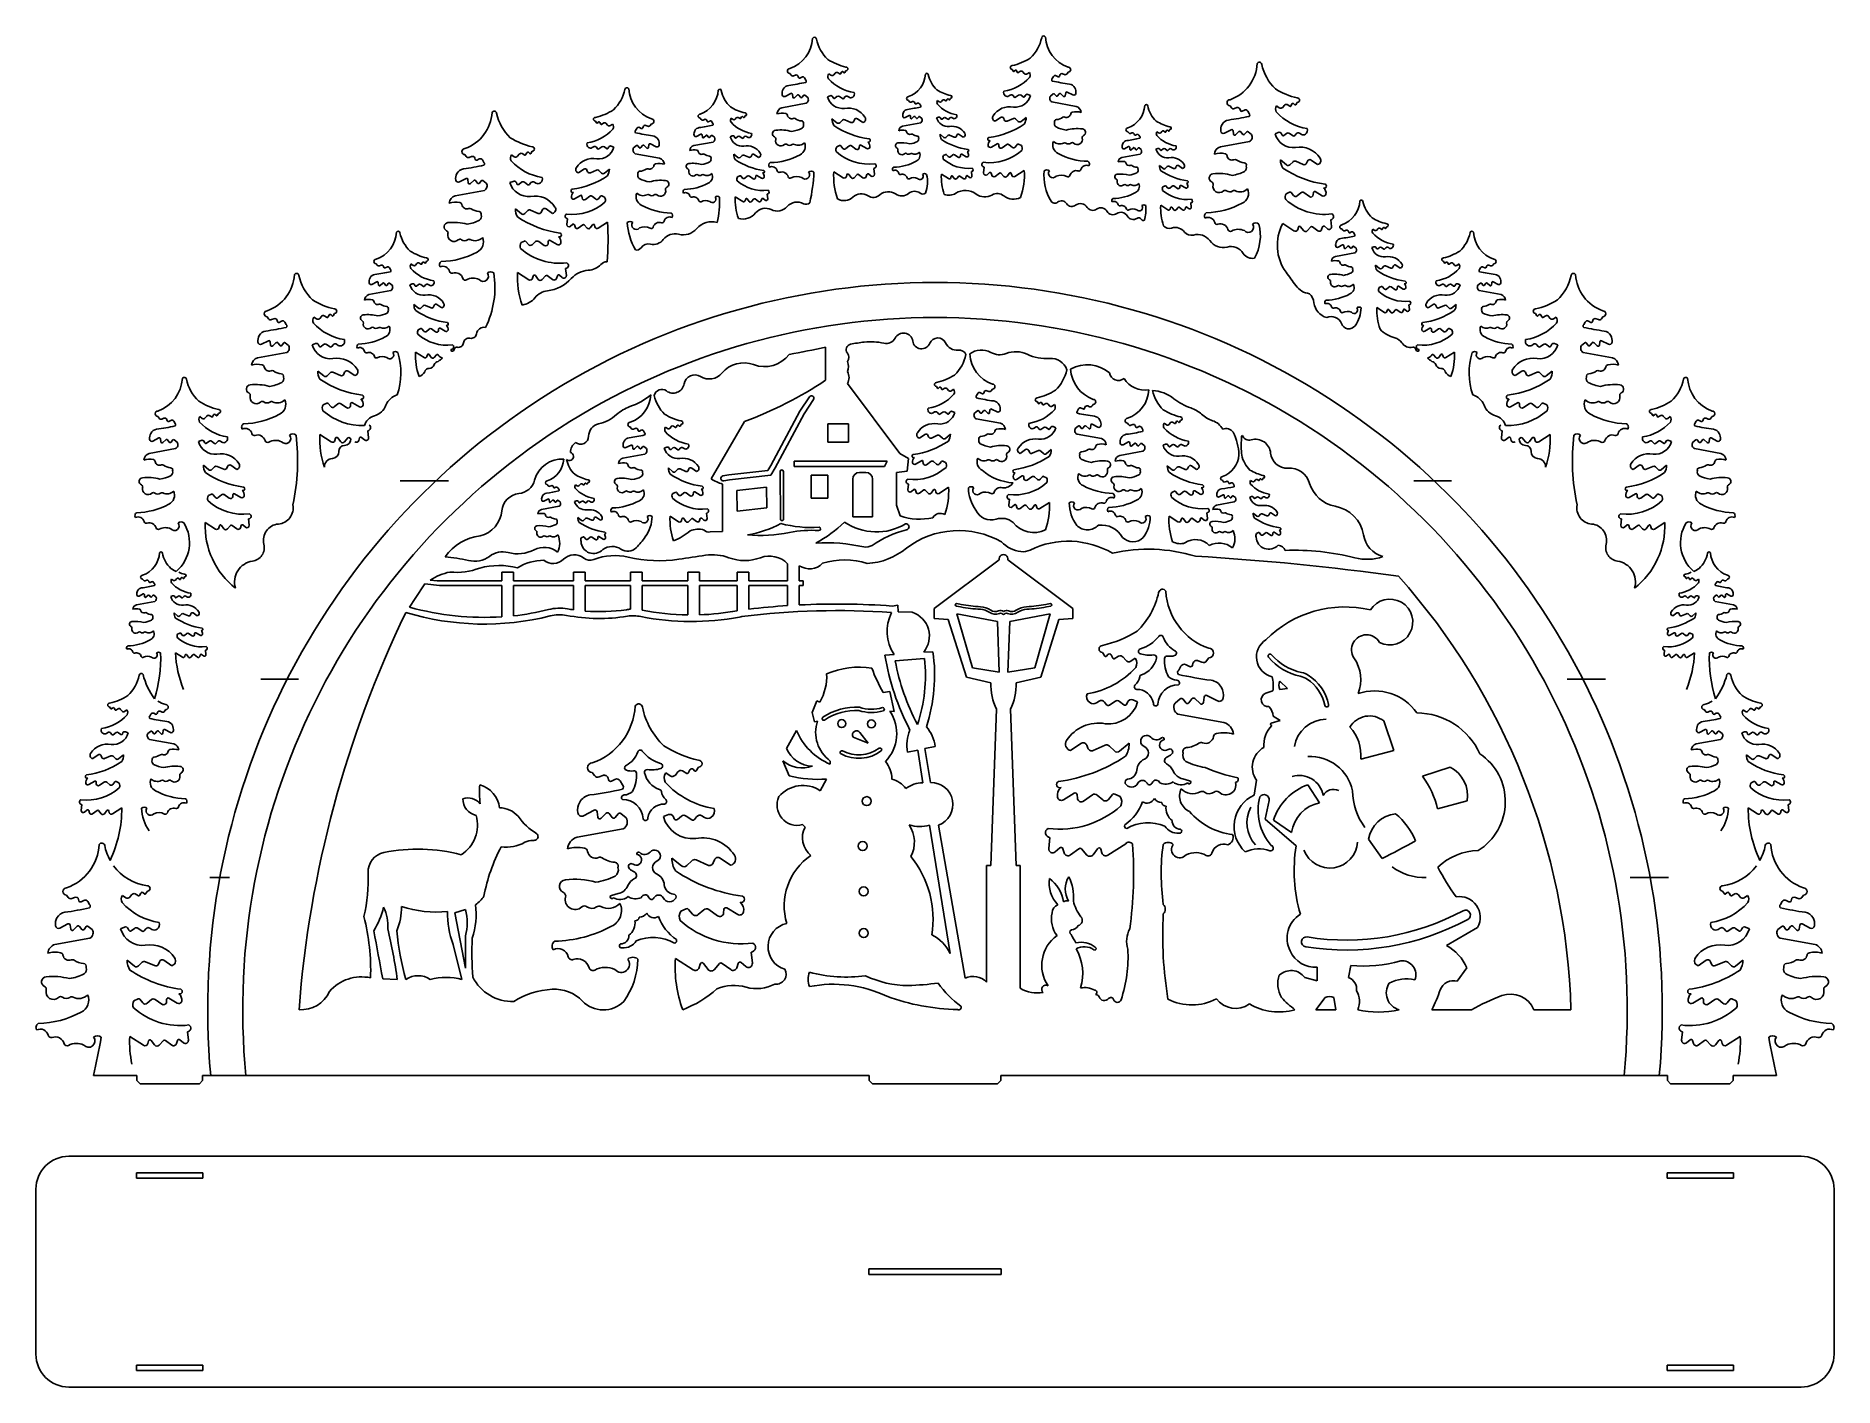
# Model space of a CAD drawing. Extents: x 0 to 545, y 0 to 410.
import ezdxf

# ---------------------------------------------------------------- set-up
doc = ezdxf.new("R2010")
doc.units = 0
doc.layers.add('GREEN', color=3, linetype='CONTINUOUS')
doc.layers.add('WHITE', color=7, linetype='CONTINUOUS')

msp = doc.modelspace()

# ---------------------------------------------------------------- linework, layer by layer
at = {"layer": 'GREEN', "linetype": 'CONTINUOUS'}
for p, q in [((229.058057, 398.037143), (228.722937, 398.526399)), ((241.179893, 397.992783), (240.486135, 398.467644)), ((242.429307, 398.616944), (242.033732, 398.120747)), ((243.854569, 398.382291), (243.156083, 398.812132)), ((244.367958, 398.973684), (244.076692, 398.441213)), ((245.114687, 398.771898), (244.882833, 399.032337)), ((245.734424, 399.364117), (245.366399, 398.791584)), ((296.488429, 399.199551), (296.120404, 399.772083)), ((296.971995, 399.440303), (296.740141, 399.179865)), ((297.778136, 398.84918), (297.48687, 399.381651)), ((298.698745, 399.220099), (298.000259, 398.790258)), ((299.821096, 398.528714), (299.425521, 399.024911)), ((301.368693, 398.875611), (300.674935, 398.40075)), ((312.037587, 398.215002), (311.451215, 398.450324)), ((313.131892, 398.934366), (312.796771, 398.44511)), ((230.403613, 398.042357), (229.817241, 397.807035)), ((231.330767, 397.327082), (231.251781, 397.619371)), ((232.344289, 397.423866), (231.784403, 397.12925)), ((233.534946, 396.556516), (233.193731, 397.170703)), ((308.661097, 397.57867), (308.319882, 396.964483)), ((310.070425, 397.537217), (309.510539, 397.831833)), ((310.603047, 398.027337), (310.524061, 397.735048)), ((314.537105, 392.010285), (312.841936, 392.886037)), ((226.274061, 388.142092), (233.650805, 389.481003)), ((229.012892, 392.47807), (227.317723, 391.602318)), ((229.581651, 391.370929), (229.47291, 392.235973)), ((230.949235, 391.987288), (230.116457, 391.182515)), ((231.90288, 391.315014), (231.422375, 391.950521)), ((232.844395, 391.886062), (232.407732, 391.313884)), ((234.124877, 391.275198), (233.294729, 391.941032)), ((240.905131, 391.768998), (240.110855, 391.444883)), ((241.864125, 391.123375), (241.724277, 391.438896)), ((243.000295, 391.522043), (242.351743, 391.004121)), ((244.650739, 390.922149), (243.75949, 391.546023)), ((245.425991, 391.436972), (245.084522, 390.989529)), ((246.685409, 391.310694), (246.281661, 391.579859)), ((264.947883, 389.990886), (264.696543, 390.357828)), ((265.95705, 389.994796), (265.517271, 389.818305)), ((266.652415, 389.45834), (266.593176, 389.677556)), ((267.412557, 389.530928), (266.992643, 389.309966)), ((268.30555, 388.880415), (268.049639, 389.341056)), ((274.03926, 389.957616), (273.518941, 390.313762)), ((274.976321, 390.425737), (274.679639, 390.053589)), ((276.045267, 390.249747), (275.521402, 390.572128)), ((276.430309, 390.693291), (276.211859, 390.293938)), ((276.990355, 390.541952), (276.816465, 390.737281)), ((277.455158, 390.986116), (277.17914, 390.556717)), ((295.573167, 391.987826), (295.169419, 391.718661)), ((296.770306, 391.397496), (296.428837, 391.844938)), ((298.095338, 391.95399), (297.204089, 391.330116)), ((299.503085, 391.412088), (298.854533, 391.93001)), ((300.130551, 391.846863), (299.990703, 391.531342)), ((301.743973, 391.85285), (300.949697, 392.176965)), ((308.560099, 392.348999), (307.729951, 391.683165)), ((308.204023, 389.88897), (315.580767, 388.550058)), ((309.447096, 391.721851), (309.010434, 392.294029)), ((310.432453, 392.358487), (309.951948, 391.722981)), ((311.738371, 391.590482), (310.905593, 392.395255)), ((312.381918, 392.64394), (312.273177, 391.778896)), ((362.646417, 388.158505), (362.244273, 388.745612)), ((364.261085, 388.164762), (363.557439, 387.882376)), ((365.373669, 387.306432), (365.278886, 387.657178)), ((366.589896, 387.422573), (365.918033, 387.069033)), ((377.19262, 388.105273), (376.360111, 388.675107)), ((378.691918, 388.854267), (378.217228, 388.258831)), ((380.402232, 388.572683), (379.564048, 389.088492)), ((381.018299, 389.282354), (380.66878, 388.64339)), ((381.914373, 389.040212), (381.636149, 389.352738)), ((382.658058, 389.750874), (382.216428, 389.063835)), ((170.065156, 383.513966), (169.697131, 384.086498)), ((170.548722, 383.754718), (170.316869, 383.49428)), ((171.354863, 383.163595), (171.063597, 383.696065)), ((172.275473, 383.534514), (171.576986, 383.104672)), ((173.397823, 382.843129), (173.002248, 383.339326)), ((174.945421, 383.190026), (174.251663, 382.715164)), ((182.237824, 381.893084), (181.896609, 381.278897)), ((183.647152, 381.851631), (183.087266, 382.146247)), ((184.179775, 382.341752), (184.100788, 382.049463)), ((185.614314, 382.529417), (185.027942, 382.764739)), ((186.708619, 383.24878), (186.373499, 382.759524)), ((201.761933, 384.592514), (201.493837, 384.983919)), ((202.838378, 384.596685), (202.369281, 384.408428)), ((203.580101, 384.024465), (203.516912, 384.258296)), ((204.390919, 384.101892), (203.94301, 383.866199)), ((205.343445, 383.408012), (205.070473, 383.899362)), ((211.459402, 384.557026), (210.904395, 384.936915)), ((212.458934, 385.056355), (212.142473, 384.659397)), ((213.599143, 384.868632), (213.040354, 385.212505)), ((214.009854, 385.341747), (213.776841, 384.91577)), ((214.607237, 385.180318), (214.421754, 385.388669)), ((215.103027, 385.654093), (214.808607, 385.196067)), ((243.001641, 383.562534), (241.485105, 384.818415)), ((244.644979, 384.379396), (243.850357, 383.598609)), ((247.246072, 383.674484), (245.343732, 384.507887)), ((248.284189, 384.507396), (248.089125, 384.019736)), ((250.873409, 383.656345), (249.234074, 384.792951)), ((262.859886, 382.569597), (268.392444, 383.573781)), ((264.91401, 385.821581), (263.642633, 385.164767)), ((265.340578, 384.991225), (265.259023, 385.640008)), ((266.366267, 385.453494), (265.741683, 384.849915)), ((267.0815, 384.949289), (266.721122, 385.425919)), ((267.787636, 385.377575), (267.46014, 384.948442)), ((268.747998, 384.919427), (268.125387, 385.418802)), ((273.833189, 385.289777), (273.237482, 385.046691)), ((274.552434, 384.80556), (274.447548, 385.042201)), ((275.404561, 385.104561), (274.918147, 384.716119)), ((276.642395, 384.65464), (275.973958, 385.122546)), ((277.223834, 385.040757), (276.967732, 384.705175)), ((278.168397, 384.946049), (277.865586, 385.147923)), ((292.620754, 385.200918), (290.981419, 384.064312)), ((293.765703, 384.427703), (293.570639, 384.915363)), ((296.511096, 384.915854), (294.608756, 384.082451)), ((298.004471, 384.006576), (297.209849, 384.787363)), ((300.369723, 385.226382), (298.853188, 383.970501)), ((368.018685, 386.381753), (367.609227, 387.118777)), ((175.3207, 376.167265), (174.526424, 376.491379)), ((182.136826, 376.663413), (181.306678, 375.997579)), ((183.023823, 376.036266), (182.587161, 376.608444)), ((184.00918, 376.672902), (183.528675, 376.037396)), ((185.315098, 375.904897), (184.48232, 376.709669)), ((185.958645, 376.958354), (185.849905, 376.09331)), ((188.113832, 376.3247), (186.418663, 377.200451)), ((199.534736, 376.676473), (205.436132, 377.747602)), ((201.725802, 380.145256), (200.369666, 379.444654)), ((202.180808, 379.259543), (202.093816, 379.951578)), ((203.274876, 379.75263), (202.608653, 379.108812)), ((204.037792, 379.214811), (203.653388, 379.723216)), ((204.791003, 379.671649), (204.441674, 379.213907)), ((205.815389, 379.182958), (205.151271, 379.715625)), ((211.239593, 379.577998), (210.604172, 379.318706)), ((212.006788, 379.0615), (211.894909, 379.313917)), ((212.915723, 379.380434), (212.396882, 378.966097)), ((214.236079, 378.900519), (213.52308, 379.399618)), ((214.85628, 379.312377), (214.583105, 378.954423)), ((215.863814, 379.211355), (215.540816, 379.426687)), ((243.77959, 376.676515), (242.916859, 376.28037)), ((244.783959, 375.81779), (244.157894, 376.588332)), ((246.592873, 376.515753), (245.68997, 375.737388)), ((248.769317, 375.560186), (247.374246, 376.552236)), ((249.791097, 376.552607), (249.770175, 376.050469)), ((252.02037, 375.765166), (250.2705, 376.81148)), ((275.405571, 379.134929), (274.268169, 380.07684)), ((276.638075, 379.747576), (276.042108, 379.161985)), ((278.588894, 379.218892), (277.162139, 379.843943)), ((279.367482, 379.843575), (279.221184, 379.47783)), ((281.309397, 379.205287), (280.079896, 380.057742)), ((291.584328, 377.219447), (289.834458, 376.173133)), ((292.084653, 376.458435), (292.063731, 376.960574)), ((294.480582, 376.960203), (293.085511, 375.968153)), ((296.164858, 376.145355), (295.261955, 376.92372)), ((297.696934, 376.996299), (297.070869, 376.225756)), ((298.937969, 376.688337), (298.075238, 377.084481)), ((331.491863, 380.51324), (331.240523, 380.880182)), ((332.50103, 380.517151), (332.061251, 380.340659)), ((333.196396, 379.980694), (333.137156, 380.199911)), ((333.956537, 380.053282), (333.536623, 379.83232)), ((334.84953, 379.40277), (334.593619, 379.86341)), ((340.58324, 380.47997), (340.062921, 380.836116)), ((341.520301, 380.948091), (341.223619, 380.575943)), ((342.589247, 380.772101), (342.065382, 381.094482)), ((342.974289, 381.215646), (342.75584, 380.816293)), ((343.534335, 381.064306), (343.360445, 381.259635)), ((343.999138, 381.50847), (343.72312, 381.079071)), ((359.305622, 376.284444), (368.157715, 377.891138)), ((362.59222, 381.487618), (360.558017, 380.436716)), ((363.27473, 380.159049), (363.144242, 381.197101)), ((364.915831, 380.898679), (363.916497, 379.932952)), ((366.060205, 380.091951), (365.4836, 380.854558)), ((367.190022, 380.777208), (366.666028, 380.090595)), ((368.726601, 380.044171), (367.730424, 380.843172)), ((376.862907, 380.636731), (375.909775, 380.247794)), ((378.013699, 379.861984), (377.845882, 380.24061)), ((379.377103, 380.340386), (378.598841, 379.718879)), ((381.357636, 379.620512), (380.288137, 380.369161)), ((382.287938, 380.2383), (381.878175, 379.701369)), ((383.799239, 380.086767), (383.314742, 380.409765)), ((130.532507, 373.335154), (130.130363, 373.922261)), ((132.147175, 373.341411), (131.443529, 373.059025)), ((133.25976, 372.48308), (133.164976, 372.833827)), ((134.475986, 372.599221), (133.804123, 372.245682)), ((135.904775, 371.558402), (135.495317, 372.295426)), ((145.07871, 373.281922), (144.246201, 373.851756)), ((146.578008, 374.030916), (146.103318, 373.435479)), ((148.288322, 373.749332), (147.450139, 374.265141)), ((148.904389, 374.459003), (148.55487, 373.820038)), ((149.800463, 374.21686), (149.522239, 374.529386)), ((150.544148, 374.927522), (150.102518, 374.240484)), ((169.149894, 376.30224), (168.746147, 376.033075)), ((170.347034, 375.71191), (170.005564, 376.159353)), ((171.672065, 376.268404), (170.780816, 375.64453)), ((173.079812, 375.726503), (172.431261, 376.244425)), ((173.707278, 376.161278), (173.56743, 375.845757)), ((181.78075, 374.203385), (189.157494, 372.864473)), ((212.9168, 373.012827), (211.703572, 374.017532)), ((214.231471, 373.666317), (213.595773, 373.041687)), ((216.312345, 373.102387), (214.790473, 373.769109)), ((217.142839, 373.768716), (216.986788, 373.378589)), ((219.214215, 373.087876), (217.902747, 373.99716)), ((275.989033, 373.970414), (275.341985, 373.673306)), ((276.74231, 373.326371), (276.272761, 373.904277)), ((278.098995, 373.849843), (277.421818, 373.26607)), ((279.731328, 373.133168), (278.685025, 373.877205)), ((280.497663, 373.877484), (280.481971, 373.50088)), ((282.169617, 373.286903), (280.857215, 374.071638)), ((329.403866, 373.091951), (334.936424, 374.096135)), ((331.45799, 376.343935), (330.186613, 375.687121)), ((331.884558, 375.513579), (331.803003, 376.162362)), ((332.910247, 375.975849), (332.285663, 375.372269)), ((333.62548, 375.471643), (333.265102, 375.948273)), ((334.331616, 375.899929), (334.00412, 375.470796)), ((335.291978, 375.441781), (334.669367, 375.941157)), ((340.377169, 375.812131), (339.781462, 375.569045)), ((341.096414, 375.327914), (340.991528, 375.564555)), ((341.948541, 375.626915), (341.462128, 375.238474)), ((343.186375, 375.176994), (342.517938, 375.6449)), ((343.767814, 375.563111), (343.511712, 375.227529)), ((344.712377, 375.468403), (344.409566, 375.670277)), ((379.378718, 370.788975), (377.558875, 372.296032)), ((381.350724, 371.769209), (380.397178, 370.832265)), ((384.472035, 370.923315), (382.189227, 371.923398)), ((385.717776, 371.922809), (385.483699, 371.337617)), ((388.82484, 370.901548), (386.857638, 372.265475)), ((130.47831, 366.664266), (128.444107, 365.613364)), ((131.16082, 365.335697), (131.030332, 366.37375)), ((132.801922, 366.075328), (131.802588, 365.109601)), ((133.946295, 365.2686), (133.36969, 366.031207)), ((135.076113, 365.953857), (134.552118, 365.267243)), ((136.612692, 365.22082), (135.616514, 366.019821)), ((144.748997, 365.81338), (143.795866, 365.424442)), ((147.263193, 365.517035), (146.484931, 364.895528)), ((149.243726, 364.797161), (148.174227, 365.54581)), ((151.68533, 365.263415), (151.200833, 365.586413)), ((166.197481, 369.515332), (164.558146, 368.378727)), ((167.34243, 368.742118), (167.147366, 369.229777)), ((170.087823, 369.230268), (168.185484, 368.396866)), ((171.581198, 368.320991), (170.786576, 369.101778)), ((173.94645, 369.540797), (172.429915, 368.284916)), ((213.539159, 367.504011), (212.848975, 367.187096)), ((214.342655, 366.817031), (213.841803, 367.433465)), ((215.789786, 367.375402), (215.067463, 366.75271)), ((217.530941, 366.610948), (216.414885, 367.404589)), ((218.348366, 367.404885), (218.331628, 367.003174)), ((220.131783, 366.774932), (218.731888, 367.611983)), ((244.890016, 366.887473), (242.030638, 368.730426)), ((246.001167, 367.824129), (245.845023, 367.253136)), ((247.2657, 366.961363), (246.563286, 367.926986)), ((249.123724, 367.885128), (248.250449, 366.911091)), ((250.895933, 366.922115), (249.549406, 367.927522)), ((252.09049, 367.905412), (251.879731, 367.238959)), ((253.323802, 367.420562), (252.600688, 368.049083)), ((254.177496, 369.723156), (254.369928, 367.968169)), ((276.821852, 366.628633), (274.677319, 368.010848)), ((277.655216, 367.331125), (277.538107, 366.902881)), ((278.603616, 366.684051), (278.076805, 367.408268)), ((279.997134, 367.376874), (279.342177, 366.646347)), ((281.32629, 366.654615), (280.316395, 367.40867)), ((282.222208, 367.392087), (282.064138, 366.892247)), ((283.147192, 367.02845), (282.604857, 367.49984)), ((283.787462, 368.755396), (283.931787, 367.439155)), ((287.4849, 368.376135), (287.677332, 370.131123)), ((289.25414, 368.457049), (288.531026, 367.828528)), ((289.975097, 367.646925), (289.764338, 368.313379)), ((292.305422, 368.335489), (290.958896, 367.330082)), ((293.604379, 367.319058), (292.731104, 368.293095)), ((295.291542, 368.334953), (294.589128, 367.36933)), ((296.009805, 367.661103), (295.853661, 368.232096)), ((299.82419, 369.138392), (296.964812, 367.29544)), ((341.949551, 369.657283), (340.812149, 370.599194)), ((343.182055, 370.26993), (342.586088, 369.68434)), ((345.132874, 369.741246), (343.706119, 370.366298)), ((345.911462, 370.36593), (345.765164, 370.000185)), ((347.853377, 369.727642), (346.623876, 370.580096)), ((127.191713, 361.461092), (136.043806, 363.067786)), ((145.899789, 365.038633), (145.731972, 365.417258)), ((150.174028, 365.414948), (149.764265, 364.878017)), ((165.161055, 361.533861), (163.411186, 360.487547)), ((165.66138, 360.77285), (165.640458, 361.274988)), ((168.057309, 361.274618), (166.662238, 360.282567)), ((169.741586, 360.45977), (168.838683, 361.238134)), ((171.273662, 361.310713), (170.647596, 360.540171)), ((172.514696, 361.002752), (171.651966, 361.398896)), ((214.4275, 359.672778), (212.139998, 361.14714)), ((215.316422, 360.422103), (215.191506, 359.965309)), ((216.328048, 359.73189), (215.766116, 360.504389)), ((217.814467, 360.470902), (217.115847, 359.691672)), ((219.232234, 359.700492), (218.155012, 360.504817)), ((220.18788, 360.487129), (220.019272, 359.953966)), ((221.17453, 360.099249), (220.596038, 360.602066)), ((221.857485, 361.941325), (222.01143, 360.537335)), ((342.533013, 364.492769), (341.885965, 364.19566)), ((343.28629, 363.848725), (342.816741, 364.426631)), ((344.642975, 364.372197), (343.965798, 363.788424)), ((346.275308, 363.655522), (345.229005, 364.39956)), ((347.041643, 364.399838), (347.025952, 364.023234)), ((348.713598, 363.809257), (347.401195, 364.593992)), ((380.312257, 362.525751), (379.27698, 362.050378)), ((381.5175, 361.495281), (380.766222, 362.419932)), ((383.688196, 362.332837), (382.604713, 361.3988)), ((386.299929, 361.186157), (384.625844, 362.376617)), ((387.526066, 362.377062), (387.500959, 361.774496)), ((390.201193, 361.432133), (388.101349, 362.687709)), ((147.264808, 355.965624), (145.444965, 357.472681)), ((149.236815, 356.945858), (148.283268, 356.008914)), ((152.358125, 356.099964), (150.075318, 357.100046)), ((153.603866, 357.099458), (153.36979, 356.514266)), ((156.71093, 356.078197), (154.743728, 357.442124)), ((343.365832, 357.150987), (341.221299, 358.533202)), ((344.199196, 357.853479), (344.082087, 357.425235)), ((345.147596, 357.206405), (344.620785, 357.930622)), ((346.541114, 357.899229), (345.886157, 357.168701)), ((347.87027, 357.176969), (346.860375, 357.931024)), ((348.766188, 357.914442), (348.608118, 357.414602)), ((349.691172, 357.550804), (349.148837, 358.022195)), ((350.331443, 359.27775), (350.475767, 357.961509)), ((161.061627, 352.69055), (161.254059, 354.445538)), ((162.830867, 352.771464), (162.107753, 352.142943)), ((163.551825, 351.96134), (163.341065, 352.627793)), ((165.882149, 352.649903), (164.535623, 351.644497)), ((167.181106, 351.633472), (166.307831, 352.60751)), ((168.86827, 352.649368), (168.165855, 351.683745)), ((169.586533, 351.975518), (169.430388, 352.54651)), ((173.400917, 353.452807), (170.541539, 351.609854)), ((381.644768, 350.778901), (378.213515, 352.990444)), ((382.97815, 351.902889), (382.790776, 351.217697)), ((384.495589, 350.86757), (383.652692, 352.026317)), ((386.725218, 351.976088), (385.677288, 350.807243)), ((388.851868, 350.820472), (387.236036, 352.02696)), ((390.285337, 352.000428), (390.032426, 351.200684)), ((391.765312, 351.418608), (390.897575, 352.172833)), ((392.789745, 354.181721), (393.020663, 352.075736)), ((396.423386, 350.964973), (396.15529, 351.356377)), ((397.499831, 350.969144), (397.030734, 350.780886)), ((398.241554, 350.396923), (398.178365, 350.630754)), ((399.052372, 350.474351), (398.604463, 350.238658)), ((400.004898, 349.780471), (399.731926, 350.27182)), ((406.120855, 350.929484), (405.565848, 351.309374)), ((407.120387, 351.428814), (406.803926, 351.031856)), ((408.260596, 351.241091), (407.701807, 351.584964)), ((408.671307, 351.714205), (408.438294, 351.288229)), ((409.26869, 351.552777), (409.083207, 351.761127)), ((409.76448, 352.026551), (409.47006, 351.568526)), ((148.198347, 347.7024), (147.16307, 347.227027)), ((149.40359, 346.67193), (148.652312, 347.59658)), ((151.574286, 347.509486), (150.490803, 346.575448)), ((154.18602, 346.362805), (152.511935, 347.553266)), ((155.412156, 347.553711), (155.387049, 346.951145)), ((158.087283, 346.608782), (155.987439, 347.864358)), ((394.196189, 343.048931), (400.097585, 344.120061)), ((396.387254, 346.517714), (395.031119, 345.817113)), ((396.842261, 345.632001), (396.755269, 346.324037)), ((397.936329, 346.125088), (397.270106, 345.48127)), ((398.699245, 345.58727), (398.314841, 346.095675)), ((399.452456, 346.044108), (399.103126, 345.586365)), ((400.476842, 345.555416), (399.812724, 346.088084)), ((405.901046, 345.950457), (405.265625, 345.691165)), ((406.66824, 345.433958), (406.556362, 345.686375)), ((407.577176, 345.752893), (407.058335, 345.338555)), ((408.897532, 345.272977), (408.184533, 345.772076)), ((409.517733, 345.684835), (409.244558, 345.326881)), ((410.525267, 345.583813), (410.202269, 345.799145)), ((103.485608, 340.353677), (103.183999, 340.794007)), ((104.696608, 340.358369), (104.168874, 340.14658)), ((105.531047, 339.714621), (105.459959, 339.977681)), ((106.443217, 339.801727), (105.939319, 339.536572)), ((107.514808, 339.021112), (107.207715, 339.57388)), ((114.39526, 340.313752), (113.770878, 340.741128)), ((115.519733, 340.875498), (115.163715, 340.42892)), ((116.802469, 340.66431), (116.173831, 341.051167)), ((117.264519, 341.196563), (117.00238, 340.71734)), ((117.936575, 341.014956), (117.727906, 341.249351)), ((118.494338, 341.547953), (118.163116, 341.032674)), ((160.675835, 339.35837), (160.906753, 337.252385)), ((407.578253, 339.385286), (406.365024, 340.38999)), ((408.892924, 340.038775), (408.257226, 339.414146)), ((410.973798, 339.474845), (409.451926, 340.141567)), ((411.804292, 340.141175), (411.648241, 339.751047)), ((413.875668, 339.460334), (412.5642, 340.369619)), ((427.315004, 341.032674), (426.983782, 341.547953)), ((427.750213, 341.249351), (427.541545, 341.014956)), ((428.47574, 340.71734), (428.213601, 341.196563)), ((429.304289, 341.051167), (428.675651, 340.66431)), ((430.314404, 340.42892), (429.958387, 340.875498)), ((431.707242, 340.741128), (431.08286, 340.313752)), ((438.270405, 339.57388), (437.963311, 339.021112)), ((439.538801, 339.536572), (439.034903, 339.801727)), ((440.018161, 339.977681), (439.947073, 339.714621)), ((441.309246, 340.14658), (440.781511, 340.358369)), ((442.29412, 340.794007), (441.992512, 340.353677)), ((103.44496, 335.350511), (101.919308, 334.562334)), ((103.956842, 334.354084), (103.858976, 335.132624)), ((105.187668, 334.908807), (104.438168, 334.184511)), ((106.045949, 334.303761), (105.613494, 334.875716)), ((106.893312, 334.817704), (106.500316, 334.302744)), ((108.045746, 334.267926), (107.298613, 334.867177)), ((114.147975, 334.712346), (113.433126, 334.420643)), ((115.011069, 334.131285), (114.885206, 334.415255)), ((116.033622, 334.490087), (115.449925, 334.023957)), ((117.519022, 333.950182), (116.716898, 334.511668)), ((118.216748, 334.413522), (117.909426, 334.010824)), ((119.350224, 334.299872), (118.986852, 334.542121)), ((149.530859, 335.95555), (146.099605, 338.167093)), ((150.86424, 337.079537), (150.676867, 336.394346)), ((152.38168, 336.044218), (151.538782, 337.202966)), ((154.611308, 337.152736), (153.563379, 335.983891)), ((156.737958, 335.997121), (155.122127, 337.203609)), ((158.171427, 337.177077), (157.918516, 336.377333)), ((159.651402, 336.595256), (158.783665, 337.349481)), ((408.200612, 333.87647), (407.510428, 333.559554)), ((409.004108, 333.18949), (408.503256, 333.805923)), ((410.451239, 333.74786), (409.728916, 333.125169)), ((412.192394, 332.983407), (411.076337, 333.777047)), ((413.009818, 333.777344), (412.99308, 333.375633)), ((414.793236, 333.147391), (413.393341, 333.984442)), ((426.491268, 334.542121), (426.127896, 334.299872)), ((427.568694, 334.010824), (427.261371, 334.413522)), ((428.761222, 334.511668), (427.959098, 333.950182)), ((430.028195, 334.023957), (429.444498, 334.490087)), ((430.592914, 334.415255), (430.467051, 334.131285)), ((432.044993, 334.420643), (431.330145, 334.712346)), ((438.179507, 334.867177), (437.432374, 334.267926)), ((438.977804, 334.302744), (438.584808, 334.817704)), ((439.864625, 334.875716), (439.432171, 334.303761)), ((441.039952, 334.184511), (440.290452, 334.908807)), ((441.619144, 335.132624), (441.521278, 334.354084)), ((443.558812, 334.562334), (442.03316, 335.350511)), ((100.980011, 331.44813), (107.619081, 332.653151)), ((116.034833, 327.326529), (114.669951, 328.456822)), ((117.513838, 328.061704), (116.798678, 327.358996)), ((119.854821, 327.427284), (118.142715, 328.177346)), ((120.789127, 328.176904), (120.613569, 327.73801)), ((123.119425, 327.410958), (121.644023, 328.433904)), ((409.088953, 326.045237), (406.801451, 327.519599)), ((416.518938, 328.313783), (416.672883, 326.909793)), ((423.834097, 328.433904), (422.358695, 327.410958)), ((424.86455, 327.73801), (424.688993, 328.176904)), ((427.335404, 328.177346), (425.623299, 327.427284)), ((428.679442, 327.358996), (427.964282, 328.061704)), ((430.808169, 328.456822), (429.443287, 327.326529)), ((437.859038, 332.653151), (444.498108, 331.44813)), ((70.548435, 324.123411), (70.14629, 324.710518)), ((72.163102, 324.129668), (71.459456, 323.847282)), ((73.275687, 323.271338), (73.180903, 323.622084)), ((74.491913, 323.387479), (73.82005, 323.033939)), ((75.920702, 322.346659), (75.511244, 323.083683)), ((85.094638, 324.070179), (84.262128, 324.640013)), ((86.593936, 324.819173), (86.119245, 324.223736)), ((88.30425, 324.537589), (87.466066, 325.053398)), ((88.920316, 325.24726), (88.570797, 324.608296)), ((89.816391, 325.005118), (89.538166, 325.317644)), ((90.560075, 325.715779), (90.118445, 325.028741)), ((409.977874, 326.794561), (409.852959, 326.337767)), ((410.989501, 326.104349), (410.427569, 326.876847)), ((412.47592, 326.843361), (411.7773, 326.064131)), ((413.893687, 326.07295), (412.816465, 326.877275)), ((414.849333, 326.859588), (414.680725, 326.326425)), ((415.835982, 326.471707), (415.257491, 326.974524)), ((455.359674, 325.028741), (454.918044, 325.715779)), ((455.939953, 325.317644), (455.661729, 325.005118)), ((456.907323, 324.608296), (456.557803, 325.24726)), ((458.012054, 325.053398), (457.17387, 324.537589)), ((459.358875, 324.223736), (458.884184, 324.819173)), ((461.215992, 324.640013), (460.383482, 324.070179)), ((469.966875, 323.083683), (469.557417, 322.346659)), ((471.65807, 323.033939), (470.986206, 323.387479)), ((472.297216, 323.622084), (472.202433, 323.271338)), ((474.018664, 323.847282), (473.315017, 324.129668)), ((475.331829, 324.710518), (474.929685, 324.123411)), ((70.494237, 317.452524), (68.460035, 316.401622)), ((71.176747, 316.123954), (71.046259, 317.162007)), ((72.817849, 316.863585), (71.818515, 315.897858)), ((73.962223, 316.056857), (73.385617, 316.819464)), ((75.09204, 316.742114), (74.568046, 316.055501)), ((76.628619, 316.009077), (75.632442, 316.808078)), ((84.764924, 316.601637), (83.811793, 316.212699)), ((116.734987, 321.129111), (115.95853, 320.772581)), ((117.63892, 320.356258), (117.075461, 321.049746)), ((119.266942, 320.984425), (118.454329, 320.283897)), ((121.225742, 320.124415), (119.970178, 321.01726)), ((122.145344, 321.017594), (122.126514, 320.565669)), ((124.151689, 320.308897), (122.576807, 321.250579)), ((422.901313, 321.250579), (421.326431, 320.308897)), ((423.351606, 320.565669), (423.332776, 321.017594)), ((425.507942, 321.01726), (424.252378, 320.124415)), ((427.02379, 320.283897), (426.211178, 320.984425)), ((428.402659, 321.049746), (427.8392, 320.356258)), ((429.51959, 320.772581), (428.743132, 321.129111)), ((461.666327, 316.212699), (460.713196, 316.601637)), ((469.845678, 316.808078), (468.849501, 316.009077)), ((470.910074, 316.055501), (470.38608, 316.742114)), ((472.092503, 316.819464), (471.515897, 316.056857)), ((473.659605, 315.897858), (472.660271, 316.863585)), ((474.431861, 317.162007), (474.301372, 316.123954)), ((477.018085, 316.401622), (474.983882, 317.452524)), ((67.20764, 312.249349), (76.059733, 313.856043)), ((85.915716, 315.82689), (85.747899, 316.205515)), ((87.27912, 316.305292), (86.500858, 315.683785)), ((89.259654, 315.585418), (88.190155, 316.334067)), ((90.189956, 316.203205), (89.780193, 315.666274)), ((91.701257, 316.051672), (91.21676, 316.37467)), ((115.160931, 313.977631), (117.734371, 312.318974)), ((118.593877, 312.64807), (118.734407, 313.161964)), ((119.240314, 313.254535), (119.872487, 312.385475)), ((120.758761, 312.34023), (121.544708, 313.216863)), ((424.719359, 312.34023), (423.933411, 313.216863)), ((426.237806, 313.254535), (425.605633, 312.385475)), ((426.884243, 312.64807), (426.743713, 313.161964)), ((430.317189, 313.977631), (427.743749, 312.318974)), ((454.26136, 316.37467), (453.776863, 316.051672)), ((455.697927, 315.666274), (455.288164, 316.203205)), ((457.287965, 316.334067), (456.218466, 315.585418)), ((458.977262, 315.683785), (458.199, 316.305292)), ((459.730221, 316.205515), (459.562403, 315.82689)), ((469.418387, 313.856043), (478.27048, 312.249349)), ((87.280735, 306.753881), (85.460892, 308.260938)), ((89.252742, 307.734115), (88.299195, 306.797171)), ((92.374052, 306.888221), (90.091245, 307.888304)), ((93.619794, 307.887715), (93.385717, 307.302523)), ((96.726858, 306.866454), (94.759655, 308.230381)), ((450.718465, 308.230381), (448.751262, 306.866454)), ((452.092403, 307.302523), (451.858326, 307.887715)), ((455.386875, 307.888304), (453.104067, 306.888221)), ((457.178925, 306.797171), (456.225378, 307.734115)), ((460.017227, 308.260938), (458.197385, 306.753881)), ((51.799913, 294.578752), (51.372691, 294.042859)), ((53.339195, 294.325326), (52.58483, 294.789555)), ((53.893655, 294.96403), (53.579088, 294.388962)), ((54.700122, 294.746102), (54.44972, 295.027375)), ((55.369439, 295.385697), (54.971971, 294.767363)), ((88.214274, 298.490657), (87.178998, 298.015284)), ((89.419518, 297.460187), (88.668239, 298.384838)), ((91.590214, 298.297743), (90.50673, 297.363706)), ((94.201947, 297.151063), (92.527862, 298.341523)), ((95.428083, 298.341968), (95.402977, 297.739402)), ((98.10321, 297.397039), (96.003367, 298.652615)), ((449.474753, 298.652615), (447.37491, 297.397039)), ((450.075143, 297.739402), (450.050036, 298.341968)), ((452.950258, 298.341523), (451.276173, 297.151063)), ((454.971389, 297.363706), (453.887906, 298.297743)), ((456.809881, 298.384838), (456.058602, 297.460187)), ((458.299122, 298.015284), (457.263845, 298.490657)), ((490.506148, 294.767363), (490.108681, 295.385697)), ((491.028399, 295.027375), (490.777997, 294.746102)), ((491.899032, 294.388962), (491.584464, 294.96403)), ((492.89329, 294.789555), (492.138925, 294.325326)), ((494.105429, 294.042859), (493.678207, 294.578752)), ((37.358962, 293.952566), (36.997032, 294.480962)), ((38.812163, 293.958197), (38.178881, 293.70405)), ((39.813489, 293.1857), (39.728184, 293.501372)), ((40.908093, 293.290227), (40.303416, 292.972041)), ((42.194003, 292.353489), (41.825491, 293.016811)), ((50.450545, 293.904657), (49.701286, 294.417508)), ((100.922681, 288.040642), (100.691762, 290.146627)), ((444.555439, 288.040642), (444.786358, 290.146627)), ((495.776834, 294.417508), (495.027575, 293.904657)), ((503.652629, 293.016811), (503.284117, 292.353489)), ((505.174704, 292.972041), (504.570027, 293.290227)), ((505.749936, 293.501372), (505.664631, 293.1857)), ((507.299239, 293.70405), (506.665957, 293.958197)), ((508.481088, 294.480962), (508.119158, 293.952566)), ((34.352247, 283.265911), (42.31913, 284.711935)), ((37.310184, 287.948767), (35.479402, 287.002955)), ((37.924443, 286.753055), (37.807004, 287.687303)), ((39.401435, 287.418723), (38.502034, 286.549568)), ((40.431371, 286.692667), (39.912426, 287.379014)), ((41.448207, 287.309399), (40.976612, 286.691447)), ((42.831128, 286.649666), (41.934568, 287.368766)), ((50.153802, 287.18297), (49.295984, 286.832925)), ((51.189515, 286.485697), (51.03848, 286.82646)), ((52.416579, 286.916259), (51.716143, 286.356903)), ((54.199059, 286.268372), (53.23651, 286.942157)), ((55.036331, 286.824381), (54.667544, 286.341143)), ((56.396502, 286.688001), (55.960455, 286.978699)), ((89.546786, 286.743807), (86.115532, 288.95535)), ((90.880167, 287.867795), (90.692794, 287.182603)), ((92.397607, 286.832476), (91.55471, 287.991223)), ((94.627236, 287.940993), (93.579306, 286.772149)), ((95.546292, 287.687048), (95.138054, 287.991866)), ((97.934443, 287.16559), (98.187355, 287.965334)), ((98.799593, 288.137739), (99.667329, 287.383514)), ((446.678527, 288.137739), (445.81079, 287.383514)), ((447.543676, 287.16559), (447.290765, 287.965334)), ((449.931828, 287.687048), (450.340066, 287.991866)), ((450.850884, 287.940993), (451.898814, 286.772149)), ((453.080513, 286.832476), (453.92341, 287.991223)), ((454.597952, 287.867795), (454.785326, 287.182603)), ((455.931334, 286.743807), (459.362588, 288.95535)), ((489.517665, 286.978699), (489.081618, 286.688001)), ((490.810576, 286.341143), (490.441789, 286.824381)), ((492.24161, 286.942157), (491.279061, 286.268372)), ((493.761977, 286.356903), (493.061541, 286.916259)), ((494.43964, 286.82646), (494.288604, 286.485697)), ((496.182135, 286.832925), (495.324317, 287.18297)), ((503.543552, 287.368766), (502.646992, 286.649666)), ((503.158989, 284.711935), (511.125873, 283.265911)), ((504.501508, 286.691447), (504.029913, 287.309399)), ((505.565694, 287.379014), (505.046749, 286.692667)), ((506.976086, 286.549568), (506.076685, 287.418723)), ((507.671116, 287.687303), (507.553676, 286.753055)), ((509.998718, 287.002955), (508.167935, 287.948767)), ((52.418032, 278.319989), (50.780174, 279.67634)), ((54.192838, 279.2022), (53.334646, 278.35895)), ((57.002018, 278.440895), (54.947491, 279.340969)), ((58.123185, 279.340439), (57.912516, 278.813767)), ((60.919543, 278.421304), (59.14906, 279.648839)), ((486.329059, 279.648839), (484.558577, 278.421304)), ((487.565604, 278.813767), (487.354935, 279.340439)), ((490.530629, 279.340969), (488.476102, 278.440895)), ((492.143473, 278.35895), (491.285281, 279.2022)), ((494.697946, 279.67634), (493.060087, 278.319989)), ((53.258218, 270.883087), (52.326469, 270.455252)), ((54.342937, 269.955664), (53.666786, 270.78785)), ((56.296563, 270.709465), (55.321428, 269.868831)), ((58.647123, 269.677452), (57.140446, 270.748867)), ((59.750646, 270.749267), (59.72805, 270.206958)), ((62.15826, 269.898831), (60.268401, 271.02885)), ((485.209719, 271.02885), (483.31986, 269.898831)), ((485.75007, 270.206958), (485.727474, 270.749267)), ((488.337673, 270.748867), (486.830997, 269.677452)), ((490.156692, 269.868831), (489.181557, 270.709465)), ((491.811334, 270.78785), (491.135183, 269.955664)), ((493.151651, 270.455252), (492.219902, 270.883087)), ((54.457478, 260.310923), (51.36935, 262.301311)), ((64.487957, 263.37346), (64.695783, 261.478074)), ((480.782337, 261.478074), (480.990163, 263.37346)), ((494.10877, 262.301311), (491.020642, 260.310923)), ((55.657521, 261.322511), (55.488885, 260.705839)), ((57.023217, 260.390724), (56.264609, 261.433597)), ((59.029883, 261.38839), (58.086746, 260.33643)), ((60.943868, 260.348336), (59.489619, 261.434175)), ((62.23399, 261.410296), (62.00637, 260.690527)), ((63.565967, 260.886658), (62.785004, 261.565461)), ((482.693116, 261.565461), (481.912153, 260.886658)), ((483.47175, 260.690527), (483.24413, 261.410296)), ((485.988501, 261.434175), (484.534252, 260.348336)), ((487.391374, 260.33643), (486.448237, 261.38839)), ((489.213511, 261.433597), (488.454903, 260.390724)), ((489.989235, 260.705839), (489.820598, 261.322511)), ((43.848246, 245.09118), (44.066695, 245.490533)), ((44.452852, 245.534523), (44.626742, 245.339194)), ((44.815526, 245.353959), (45.091545, 245.783358)), ((500.662594, 245.353959), (500.386575, 245.783358)), ((501.025268, 245.534523), (500.851378, 245.339194)), ((501.629874, 245.09118), (501.411424, 245.490533)), ((32.550396, 240.618823), (31.279019, 239.962009)), ((32.584269, 244.788128), (32.332929, 245.155069)), ((32.976965, 239.788467), (32.89541, 240.43725)), ((33.593437, 244.792038), (33.153658, 244.615547)), ((34.002653, 240.250736), (33.37807, 239.647157)), ((34.288802, 244.255582), (34.229562, 244.474798)), ((34.717887, 239.746531), (34.357508, 240.223161)), ((35.048944, 244.32817), (34.629029, 244.107208)), ((35.424023, 240.174817), (35.096526, 239.745683)), ((35.941937, 243.677657), (35.686025, 244.138298)), ((36.384385, 239.716669), (35.761774, 240.216044)), ((40.873868, 239.843933), (41.469575, 240.087019)), ((41.155328, 245.111004), (41.675646, 244.754858)), ((42.316026, 244.850831), (42.612707, 245.222979)), ((43.157789, 245.36937), (43.681654, 245.046989)), ((502.320331, 245.36937), (501.796466, 245.046989)), ((503.162094, 244.850831), (502.865412, 245.222979)), ((504.322792, 245.111004), (503.802473, 244.754858)), ((504.604251, 239.843933), (504.008544, 240.087019)), ((509.716346, 240.216044), (509.093735, 239.716669)), ((509.792094, 244.138298), (509.536183, 243.677657)), ((510.381594, 239.745683), (510.054097, 240.174817)), ((510.849091, 244.107208), (510.429176, 244.32817)), ((511.120611, 240.223161), (510.760233, 239.746531)), ((511.248557, 244.474798), (511.189318, 244.255582)), ((512.10005, 239.647157), (511.475467, 240.250736)), ((512.324462, 244.615547), (511.884683, 244.792038)), ((512.58271, 240.43725), (512.501155, 239.788467)), ((513.145191, 245.155069), (512.89385, 244.788128)), ((514.1991, 239.962009), (512.927724, 240.618823)), ((30.496273, 237.366839), (36.028831, 238.371023)), ((41.904555, 234.874082), (43.041957, 233.932171)), ((42.083935, 239.839443), (42.188821, 239.602802)), ((42.554534, 239.513361), (43.040948, 239.901803)), ((43.610344, 239.919788), (44.278781, 239.451882)), ((44.604118, 239.502417), (44.86022, 239.837999)), ((44.798526, 234.641185), (46.225281, 234.016134)), ((45.501973, 239.945165), (45.804783, 239.743291)), ((46.857571, 234.275072), (47.003869, 234.640817)), ((47.716282, 234.854984), (48.945784, 234.002529)), ((497.761838, 234.854984), (496.532336, 234.002529)), ((498.620549, 234.275072), (498.474251, 234.640817)), ((500.679594, 234.641185), (499.252839, 234.016134)), ((499.976147, 239.945165), (499.673337, 239.743291)), ((500.874002, 239.502417), (500.6179, 239.837999)), ((501.867775, 239.919788), (501.199339, 239.451882)), ((503.573564, 234.874082), (502.436163, 233.932171)), ((502.923586, 239.513361), (502.437172, 239.901803)), ((503.394185, 239.839443), (503.289299, 239.602802)), ((509.449289, 238.371023), (514.981847, 237.366839)), ((43.678495, 233.959227), (44.274461, 234.544818)), ((501.799625, 233.959227), (501.203658, 234.544818)), ((42.978371, 228.470548), (43.625419, 228.767656)), ((43.909147, 228.701519), (44.378696, 228.123613)), ((45.058204, 228.063312), (45.735381, 228.647085)), ((46.321411, 228.674447), (47.367715, 227.93041)), ((48.118358, 228.298122), (48.13405, 228.674725)), ((48.493602, 228.86888), (49.806004, 228.084145)), ((496.984518, 228.86888), (495.672116, 228.084145)), ((497.359762, 228.298122), (497.34407, 228.674725)), ((499.156708, 228.674447), (498.110405, 227.93041)), ((500.419916, 228.063312), (499.742739, 228.647085)), ((501.568973, 228.701519), (501.099424, 228.123613)), ((502.499749, 228.470548), (501.852701, 228.767656)), ((42.313705, 222.80809), (44.458239, 221.425875)), ((45.174494, 221.700123), (45.291602, 222.128367)), ((45.713191, 222.20551), (46.240002, 221.481293)), ((46.978564, 221.443588), (47.63352, 222.174116)), ((47.952781, 222.205912), (48.962676, 221.451857)), ((49.700525, 221.689489), (49.858594, 222.189329)), ((50.241243, 222.297082), (50.783579, 221.825692)), ((51.568173, 222.236397), (51.423849, 223.552637)), ((493.909947, 222.236397), (494.054271, 223.552637)), ((495.236877, 222.297082), (494.694541, 221.825692)), ((495.777595, 221.689489), (495.619525, 222.189329)), ((497.525338, 222.205912), (496.515444, 221.451857)), ((498.499556, 221.443588), (497.8446, 222.174116)), ((499.764929, 222.20551), (499.238118, 221.481293)), ((500.303626, 221.700123), (500.186517, 222.128367)), ((503.164414, 222.80809), (501.019881, 221.425875)), ((22.715594, 205.792297), (22.347569, 206.36483)), ((23.19916, 206.03305), (22.967306, 205.772611)), ((24.005301, 205.441926), (23.714035, 205.974397)), ((24.92591, 205.812845), (24.227424, 205.383004)), ((26.048261, 205.12146), (25.652685, 205.617657)), ((27.595858, 205.468357), (26.9021, 204.993496)), ((34.888261, 204.171416), (34.547046, 203.557229)), ((36.29759, 204.129963), (35.737704, 204.424579)), ((36.830212, 204.620084), (36.751226, 204.327795)), ((38.264752, 204.807748), (37.67838, 205.04307)), ((39.359056, 205.527112), (39.023936, 205.037856)), ((506.119063, 205.527112), (506.454184, 205.037856)), ((507.213368, 204.807748), (507.79974, 205.04307)), ((508.647908, 204.620084), (508.726894, 204.327795)), ((509.18053, 204.129963), (509.740416, 204.424579)), ((510.589858, 204.171416), (510.931073, 203.557229)), ((518.57602, 204.993496), (517.882262, 205.468357)), ((519.825434, 205.617657), (519.429859, 205.12146)), ((521.250696, 205.383004), (520.55221, 205.812845)), ((521.764085, 205.974397), (521.472819, 205.441926)), ((522.510814, 205.772611), (522.27896, 206.03305)), ((523.130551, 206.36483), (522.762526, 205.792297)), ((21.800332, 198.580572), (21.396584, 198.311407)), ((22.997471, 197.990242), (22.656002, 198.437684)), ((24.322503, 198.546736), (23.431254, 197.922862)), ((25.73025, 198.004834), (25.081698, 198.522756)), ((26.357716, 198.439609), (26.217868, 198.124088)), ((27.971138, 198.445596), (27.176862, 198.769711)), ((34.787264, 198.941745), (33.957116, 198.275911)), ((34.431188, 196.481716), (41.807932, 195.142805)), ((35.67426, 198.314597), (35.237598, 198.886775)), ((36.659617, 198.951234), (36.179113, 198.315727)), ((37.965536, 198.183228), (37.132758, 198.988001)), ((38.609082, 199.236686), (38.500342, 198.371642)), ((40.764269, 198.603031), (39.0691, 199.478783)), ((511.046932, 196.481716), (503.670188, 195.142805)), ((504.71385, 198.603031), (506.409019, 199.478783)), ((506.869037, 199.236686), (506.977778, 198.371642)), ((507.512584, 198.183228), (508.345362, 198.988001)), ((508.818502, 198.951234), (509.299007, 198.315727)), ((509.803859, 198.314597), (510.240521, 198.886775)), ((510.690856, 198.941745), (511.521004, 198.275911)), ((518.301258, 198.769711), (517.506982, 198.445596)), ((519.260252, 198.124088), (519.120404, 198.439609)), ((520.396422, 198.522756), (519.74787, 198.004834)), ((522.046866, 197.922862), (521.155617, 198.546736)), ((522.822118, 198.437684), (522.480649, 197.990242)), ((524.081536, 198.311407), (523.677788, 198.580572)), ((18.847919, 191.793664), (17.208584, 190.657058)), ((19.992868, 191.020449), (19.797804, 191.508109)), ((22.738261, 191.5086), (20.835921, 190.675197)), ((24.231636, 190.599322), (23.437013, 191.380109)), ((26.596888, 191.819128), (25.080352, 190.563247)), ((520.397767, 190.563247), (518.881232, 191.819128)), ((522.041106, 191.380109), (521.246484, 190.599322)), ((524.642199, 190.675197), (522.739859, 191.5086)), ((525.680316, 191.508109), (525.485252, 191.020449)), ((528.269536, 190.657058), (526.630201, 191.793664)), ((17.811493, 183.812193), (16.061623, 182.765879)), ((18.311818, 183.051182), (18.290895, 183.55332)), ((20.707747, 183.552949), (19.312676, 182.560899)), ((22.392023, 182.738101), (21.48912, 183.516466)), ((23.924099, 183.589045), (23.298034, 182.818503)), ((25.165134, 183.281083), (24.302403, 183.677228)), ((521.175717, 183.677228), (520.312986, 183.281083)), ((522.180086, 182.818503), (521.554021, 183.589045)), ((523.989, 183.516466), (523.086097, 182.738101)), ((526.165444, 182.560899), (524.770373, 183.552949)), ((527.187224, 183.55332), (527.166302, 183.051182)), ((529.416497, 182.765879), (527.666627, 183.812193)), ((13.712065, 174.968882), (13.904497, 176.723869)), ((15.481304, 175.049796), (14.75819, 174.421275)), ((16.202262, 174.239672), (15.991503, 174.906125)), ((18.532587, 174.928235), (17.18606, 173.922828)), ((19.831543, 173.911804), (18.958269, 174.885841)), ((21.518707, 174.927699), (20.816293, 173.962076)), ((22.23697, 174.253849), (22.080825, 174.824842)), ((26.051355, 175.731139), (23.191977, 173.888186)), ((522.286143, 173.888186), (519.426765, 175.731139)), ((523.397294, 174.824842), (523.24115, 174.253849)), ((524.661827, 173.962076), (523.959413, 174.927699)), ((526.519851, 174.885841), (525.646576, 173.911804)), ((528.292059, 173.922828), (526.945533, 174.928235)), ((529.486617, 174.906125), (529.275858, 174.239672)), ((530.719929, 174.421275), (529.996815, 175.049796)), ((531.573623, 176.723869), (531.766055, 174.968882)), ((9.77816, 148.536584), (9.295587, 149.241112)), ((11.715761, 148.544092), (10.871386, 148.205229)), ((13.050862, 147.514095), (12.937122, 147.934991)), ((14.510334, 147.653464), (13.704098, 147.229217)), ((16.224881, 146.404481), (15.733531, 147.28891)), ((26.234592, 149.156506), (27.233604, 148.472705)), ((28.463132, 148.656974), (29.032761, 149.371497)), ((30.079317, 149.652568), (31.085138, 149.033597)), ((31.404995, 149.118445), (31.824418, 149.885202)), ((32.565838, 149.969662), (32.899707, 149.594631)), ((33.262173, 149.622979), (33.792129, 150.447425)), ((512.215947, 149.622979), (511.685991, 150.447425)), ((512.912282, 149.969662), (512.578413, 149.594631)), ((514.073125, 149.118445), (513.653702, 149.885202)), ((515.398802, 149.652568), (514.392982, 149.033597)), ((517.014987, 148.656974), (516.445359, 149.371497)), ((519.243528, 149.156506), (518.244516, 148.472705)), ((529.744588, 147.28891), (529.253239, 146.404481)), ((531.774021, 147.229217), (530.967786, 147.653464)), ((532.540997, 147.934991), (532.427257, 147.514095)), ((534.606734, 148.205229), (533.762359, 148.544092)), ((536.182533, 149.241112), (535.69996, 148.536584)), ((9.713123, 140.531519), (7.27208, 139.270436)), ((10.532135, 138.937235), (10.375549, 140.182899)), ((12.501457, 139.824792), (11.302256, 138.66592)), ((13.874706, 138.856718), (13.182779, 139.771847)), ((15.230486, 139.679027), (14.601693, 138.855091)), ((17.074381, 138.799383), (15.878968, 139.758184)), ((25.69419, 139.043729), (26.837947, 139.510455)), ((28.017517, 139.035109), (28.218898, 138.580758)), ((28.921068, 138.409032), (29.854983, 139.15484)), ((30.948224, 139.189371), (32.231623, 138.290992)), ((32.85627, 138.388019), (33.347985, 139.032337)), ((34.58015, 139.238095), (35.161547, 138.850497)), ((510.89797, 139.238095), (510.316573, 138.850497)), ((512.62185, 138.388019), (512.130135, 139.032337)), ((514.529896, 139.189371), (513.246497, 138.290992)), ((516.557052, 138.409032), (515.623137, 139.15484)), ((517.460603, 139.035109), (517.259222, 138.580758)), ((519.78393, 139.043729), (518.640173, 139.510455)), ((529.599152, 139.758184), (528.403739, 138.799383)), ((530.876427, 138.855091), (530.247634, 139.679027)), ((532.295341, 139.771847), (531.603414, 138.856718)), ((534.175864, 138.66592), (532.976663, 139.824792)), ((535.102571, 140.182899), (534.945985, 138.937235)), ((538.20604, 139.270436), (535.764997, 140.531519)), ((5.769206, 134.287709), (16.391718, 136.215742)), ((529.086402, 136.215742), (539.708914, 134.287709)), ((27.673109, 129.501616), (29.856921, 127.693147)), ((31.079073, 127.745095), (32.223329, 128.869428)), ((33.229532, 129.054454), (35.968901, 127.854355)), ((37.182899, 128.351518), (37.463791, 129.053748)), ((38.831625, 129.464947), (41.192267, 127.828235)), ((506.646495, 129.464947), (504.285852, 127.828235)), ((508.295221, 128.351518), (508.014329, 129.053748)), ((512.248588, 129.054454), (509.509219, 127.854355)), ((514.399047, 127.745095), (513.254791, 128.869428)), ((517.805011, 129.501616), (515.621199, 127.693147)), ((29.734836, 117.206831), (30.977167, 117.777279)), ((31.521925, 117.650295), (32.42346, 116.540715)), ((33.728115, 116.424937), (35.028295, 117.545782)), ((36.153473, 117.598318), (38.162375, 116.169765)), ((39.60361, 116.875772), (39.633738, 117.598851)), ((40.324078, 117.971628), (42.84389, 116.464937)), ((505.154042, 117.971628), (502.634229, 116.464937)), ((505.87451, 116.875772), (505.844381, 117.598851)), ((509.324647, 117.598318), (507.315745, 116.169765)), ((511.750005, 116.424937), (510.449825, 117.545782)), ((513.956195, 117.650295), (513.05466, 116.540715)), ((515.743284, 117.206831), (514.500952, 117.777279)), ((28.458677, 106.33491), (32.576181, 103.681059)), ((33.951391, 104.207614), (34.176239, 105.029844)), ((34.98569, 105.177958), (35.997167, 103.787461)), ((37.415205, 103.715068), (38.672721, 105.117682)), ((39.285703, 105.178729), (41.224701, 103.730944)), ((42.64137, 104.187198), (42.944864, 105.146891)), ((43.67955, 105.353777), (44.720834, 104.448706)), ((46.227255, 105.23726), (45.950153, 107.764443)), ((499.250865, 105.23726), (499.527967, 107.764443)), ((501.79857, 105.353777), (500.757286, 104.448706)), ((502.836749, 104.187198), (502.533256, 105.146891)), ((506.192417, 105.178729), (504.253419, 103.730944)), ((508.062914, 103.715068), (506.805399, 105.117682)), ((510.49243, 105.177958), (509.480953, 103.787461)), ((511.526729, 104.207614), (511.301881, 105.029844)), ((517.019443, 106.33491), (512.901938, 103.681059)), ((30.570759, 94.484389), (17.452084, 94.484389)), ((30.570759, 92.984389), (30.570759, 94.484389)), ((31.570759, 91.984389), (30.570759, 92.984389)), ((50.570759, 92.984389), (49.570759, 91.984389)), ((63.689434, 94.484389), (50.570759, 94.484389)), ((50.570759, 94.484389), (50.570759, 92.984389)), ((494.907361, 94.484389), (481.788686, 94.484389)), ((494.907361, 92.984389), (494.907361, 94.484389)), ((495.907361, 91.984389), (494.907361, 92.984389)), ((514.907361, 92.984389), (513.907361, 91.984389)), ((528.026036, 94.484389), (514.907361, 94.484389)), ((514.907361, 94.484389), (514.907361, 92.984389)), ((49.570759, 91.984389), (31.570759, 91.984389)), ((513.907361, 91.984389), (495.907361, 91.984389))]:
    msp.add_line(p, q, dxfattribs=at)
for centre, radius, start, end in [((225.264902, 409.815792), 10.355556, -70.49249, -3.508211), ((236.14386, 408.902746), 0.610484, 8.175609, 152.766016), ((293.30225, 411.911658), 12.069201, -46.181038, -12.023306), ((305.710968, 409.310713), 0.610484, 27.233984, 171.824391), ((316.589926, 410.223758), 10.355556, -176.491789, -109.50751), ((248.552578, 411.503691), 12.069201, -167.976694, -133.818962), ((228.722937, 399.290534), 0.764135, 90, 270), ((249.719248, 417.956816), 17.90418, -122.133674, -102.859667), ((241.666298, 397.65985), 1.430146, 145.609256, 209.500855), ((242.925046, 398.221734), 0.633993, 68.628404, 141.437644), ((243.937638, 398.517277), 0.158498, -121.607717, -28.679037), ((244.646066, 398.821556), 0.316997, 41.676879, 151.320964), ((245.23307, 398.877288), 0.158498, -138.323121, -32.733011), ((245.734424, 399.932912), 0.568795, -90, 90), ((262.103017, 398.824872), 7.766667, -70.49249, -3.508211), ((270.262235, 398.140088), 0.457863, 8.175609, 152.766016), ((279.568774, 400.090797), 9.051901, -167.976694, -133.818962), ((296.120404, 400.340878), 0.568795, 90, 270), ((292.13558, 418.364783), 17.90418, -77.140333, -57.866326), ((296.621758, 399.285255), 0.158498, -147.266989, -41.676879), ((297.208762, 399.229523), 0.316997, 28.679036, 138.323121), ((297.91719, 398.925244), 0.158498, -151.320963, -58.392283), ((298.929782, 398.629701), 0.633993, 38.562356, 111.371596), ((300.316835, 398.923924), 0.633993, -141.437644, -55.609256), ((300.18853, 398.067817), 1.430146, -29.500855, 34.390744), ((311.215087, 397.861944), 0.633993, 68.133508, 164.87796), ((312.273714, 398.803382), 0.633993, -111.866492, -34.409557), ((313.131892, 399.6985), 0.764135, -90, 90), ((358.094631, 402.292884), 12.426667, -70.49249, -3.508211), ((371.149381, 401.197229), 0.73258, 8.175609, 152.766016), ((386.039842, 404.318363), 14.483042, -167.976694, -133.818962), ((166.878978, 396.226073), 12.069201, -46.181038, -12.023306), ((179.287696, 393.625127), 0.610484, 27.233984, 171.824391), ((190.166654, 394.538173), 10.355556, -176.491789, -109.50751), ((198.727409, 394.015433), 8.284444, -70.49249, -3.508211), ((207.430575, 393.284996), 0.488387, 8.175609, 152.766016), ((217.35755, 395.365753), 9.655361, -167.976694, -133.818962), ((229.132953, 392.466195), 2.76156, 151.929644, 188.122627), ((228.654194, 392.72151), 2.218977, 97.909997, 151.929644), ((218.830886, 463.423663), 69.162336, -82.090003, -77.717189), ((229.581114, 398.395416), 0.633993, -145.590443, -68.133508), ((230.639741, 397.453977), 0.633993, 15.12204, 111.866492), ((231.636787, 397.409778), 0.316997, -164.87796, -62.24632), ((232.639521, 396.862809), 0.633993, 29.054604, 117.75368), ((233.225596, 396.196382), 0.474756, -47.833998, 49.337842), ((250.210256, 405.822121), 13.207332, -137.829917, -98.634978), ((241.537994, 398.515957), 0.633993, -124.390744, -38.562356), ((247.109137, 392.33291), 1.198583, -55.066713, 21.105041), ((280.443776, 404.93064), 13.428135, -122.133674, -102.859667), ((294.745691, 392.740877), 1.198583, 158.894959, 235.066713), ((291.644572, 406.230087), 13.207332, -81.365022, -42.170083), ((308.629232, 396.604349), 0.474756, 130.662158, 227.833998), ((323.023942, 463.83163), 69.162336, -102.282811, -97.909997), ((309.215307, 397.270775), 0.633993, 62.24632, 150.945396), ((310.218041, 397.817745), 0.316997, -117.75368, -15.12204), ((312.696439, 392.604403), 0.316997, 62.67839, 172.835224), ((313.200635, 393.129477), 2.218977, 28.070356, 82.090003), ((312.721875, 392.874161), 2.76156, -8.122627, 28.070356), ((387.439847, 412.062113), 21.485016, -122.133674, -102.859667), ((165.712307, 402.679197), 17.90418, -77.140333, -57.866326), ((218.290886, 400.528252), 14.323344, -122.133674, -102.859667), ((226.895605, 386.091748), 2.142481, 106.864221, 174.902406), ((227.02673, 392.165586), 0.633993, -171.877373, -62.67839), ((229.158389, 392.196436), 0.316997, 7.164776, 117.32161), ((229.896172, 391.410466), 0.316997, -172.835223, -45.979785), ((231.16952, 391.759337), 0.316997, 37.092837, 134.020216), ((232.155736, 391.506198), 0.316997, -142.907162, -37.349349), ((233.096391, 391.693749), 0.316997, 51.268059, 142.650651), ((233.062115, 390.596278), 1.261109, -62.172979, 32.571488), ((244.757893, 392.751112), 4.827131, -164.299939, -83.59585), ((241.144665, 391.181996), 0.633993, 23.904259, 112.198571), ((242.153931, 391.251825), 0.316997, -156.095741, -51.389747), ((243.395919, 391.026635), 0.633993, 55.00798, 128.610253), ((244.832525, 391.181843), 0.316997, -124.992021, -37.349349), ((246.411058, 382.044584), 6.01374, 32.329018, 100.682468), ((245.929985, 391.052345), 0.633993, 56.309933, 142.650651), ((247.212923, 392.101966), 0.95099, -123.690068, -52.224316), ((264.644985, 386.004161), 1.664233, 97.909997, 151.929644), ((264.696543, 390.930929), 0.573101, 90, 270), ((257.277504, 439.030776), 51.871752, -82.090003, -77.717189), ((265.340175, 390.25959), 0.475495, -145.590443, -68.133508), ((266.134146, 389.553511), 0.475495, 15.12204, 111.866492), ((266.88193, 389.520362), 0.237748, -164.87796, -62.24632), ((267.633981, 389.110135), 0.475495, 29.054604, 117.75368), ((268.073537, 388.610315), 0.356067, -47.833998, 49.337842), ((274.404064, 389.707916), 1.072609, 145.609256, 209.500855), ((280.812032, 395.829619), 9.905499, -137.829917, -98.634978), ((274.307835, 390.349996), 0.475495, -124.390744, -38.562356), ((275.348125, 390.129329), 0.475495, 68.628404, 141.437644), ((276.107569, 390.350986), 0.118874, -121.607716, -28.679037), ((276.63889, 390.579196), 0.237748, 41.676879, 151.320964), ((277.079143, 390.620995), 0.118874, -138.323121, -32.733012), ((277.455158, 391.412712), 0.426596, -90, 90), ((295.44377, 382.452551), 6.01374, 79.317532, 147.670982), ((294.641905, 392.509932), 0.95099, -127.775684, -56.309932), ((295.924843, 391.460311), 0.633993, 37.349349, 123.690067), ((297.096935, 393.159079), 4.827131, -96.40415, -15.700061), ((297.022303, 391.589809), 0.316997, -142.650651, -55.007979), ((298.458909, 391.434602), 0.633993, 51.389747, 124.99202), ((299.700897, 391.659792), 0.316997, -128.610253, -23.904259), ((300.710163, 391.589963), 0.633993, 67.801429, 156.095741), ((308.792713, 391.004245), 1.261109, 147.428512, 242.172979), ((308.758437, 392.101716), 0.316997, 37.349349, 128.731941), ((309.699093, 391.914164), 0.316997, -142.650651, -37.092838), ((310.685308, 392.167304), 0.316997, 45.979784, 142.907163), ((311.958656, 391.818433), 0.316997, -134.020215, -7.164777), ((314.828098, 392.573553), 0.633993, -117.32161, -8.122627), ((314.959223, 386.499715), 2.142481, 5.097594, 73.135779), ((328.646997, 389.347226), 7.766667, -70.49249, -3.508211), ((336.806215, 388.662442), 0.457863, 8.175609, 152.766016), ((346.112754, 390.613151), 9.051901, -167.976694, -133.818962), ((362.244273, 389.662574), 0.916962, 90, 270), ((363.274085, 388.588433), 0.760792, -145.590443, -68.133508), ((364.544438, 387.458706), 0.760792, 15.12204, 111.866492), ((365.740893, 387.405668), 0.380396, -164.87796, -62.24632), ((366.944175, 386.749304), 0.760792, 29.054604, 117.75368), ((377.776306, 387.705753), 1.716175, 145.609256, 209.500855), ((377.622341, 388.733082), 0.760792, -124.390744, -38.562356), ((379.286804, 388.380015), 0.760792, 68.628404, 141.437644), ((380.501915, 388.734666), 0.190198, -121.607717, -28.679037), ((381.352029, 389.099801), 0.380396, 41.676879, 151.320964), ((382.056433, 389.16668), 0.190198, -138.32312, -32.733012), ((382.658058, 390.433428), 0.682554, -90, 90), ((125.980721, 387.469532), 12.426667, -70.49249, -3.508211), ((139.035471, 386.373878), 0.73258, 8.175609, 152.766016), ((153.925933, 389.495012), 14.483042, -167.976694, -133.818962), ((169.697131, 384.655293), 0.568795, 90, 270), ((170.198485, 383.59967), 0.158498, -147.266989, -41.676879), ((170.785489, 383.543938), 0.316997, 28.679036, 138.323121), ((171.493917, 383.239658), 0.158498, -151.320963, -58.392283), ((172.506509, 382.944116), 0.633993, 38.562356, 111.371596), ((173.893562, 383.238339), 0.633993, -141.437644, -55.609256), ((173.765257, 382.382231), 1.430146, -29.500855, 34.390744), ((182.792034, 381.58519), 0.633993, 62.24632, 150.945396), ((183.794769, 382.13216), 0.316997, -117.75368, -15.12204), ((184.791814, 382.176358), 0.633993, 68.133508, 164.87796), ((185.850442, 383.117797), 0.633993, -111.866492, -34.409557), ((186.708619, 384.012915), 0.764135, -90, 90), ((201.438842, 380.340008), 1.775181, 97.909997, 151.929644), ((201.493837, 385.595227), 0.611308, 90, 270), ((193.580196, 436.90173), 55.329869, -82.090003, -77.717189), ((202.180378, 384.879132), 0.507195, -145.590443, -68.133508), ((203.02728, 384.125981), 0.507195, 15.12204, 111.866492), ((203.824917, 384.090622), 0.253597, -164.87796, -62.24632), ((204.627105, 383.653046), 0.507195, 29.054604, 117.75368), ((205.095965, 383.119906), 0.379805, -47.833998, 49.337842), ((211.848526, 384.290679), 1.144117, 145.609256, 209.500855), ((218.683693, 390.820496), 10.565866, -137.829917, -98.634978), ((211.745882, 384.975565), 0.507195, -124.390744, -38.562356), ((212.855524, 384.740187), 0.507195, 68.628404, 141.437644), ((213.665598, 384.976621), 0.126799, -121.607716, -28.679037), ((214.232341, 385.220045), 0.253597, 41.676879, 151.320964), ((214.701944, 385.26463), 0.126799, -138.323121, -32.733011), ((215.103027, 386.109129), 0.455036, -90, 90), ((226.331083, 381.269398), 5.252675, 77.493542, 107.385383), ((227.331257, 385.778486), 0.633993, 9.489857, 77.493542), ((229.234982, 386.096714), 1.296146, -170.510143, -68.467157), ((227.690434, 391.313251), 10.505871, -81.16146, -63.350726), ((229.943409, 384.301284), 0.633993, 56.77338, 111.532843), ((232.700631, 388.51049), 4.397874, -123.22662, -95.28689), ((232.236981, 383.50003), 0.633993, -21.302312, 84.71311), ((231.700307, 382.885399), 1.191055, -53.867963, 18.823957), ((244.950895, 384.679986), 3.468554, 177.712723, 213.858823), ((256.071927, 403.586894), 25.106156, -123.895952, -97.513719), ((243.40601, 384.05083), 0.633993, -129.629005, -45.503167), ((245.089326, 383.927176), 0.633993, 66.342091, 134.496833), ((247.500477, 384.255195), 0.633993, -113.657909, -21.801409), ((248.872837, 384.271937), 0.633993, 55.26514, 158.19859), ((250.643088, 384.666876), 1.036446, -77.160427, 34.949862), ((263.326044, 381.03184), 1.606861, 106.864221, 174.902406), ((265.004055, 385.812674), 2.07117, 151.929644, 188.122627), ((263.424388, 385.587218), 0.475495, -171.877373, -62.67839), ((265.023132, 385.610356), 0.237748, 7.164776, 117.32161), ((265.576469, 385.020878), 0.237748, -172.835224, -45.979785), ((266.53148, 385.282531), 0.237748, 37.092837, 134.020216), ((267.271142, 385.092677), 0.237748, -142.907162, -37.349349), ((267.976634, 385.23334), 0.237748, 51.268059, 142.650651), ((267.950927, 384.410237), 0.945831, -62.172979, 32.571488), ((276.72276, 386.026362), 3.620348, -164.299939, -83.59585), ((274.012839, 384.849526), 0.475495, 23.904259, 112.198571), ((274.769788, 384.901897), 0.237748, -156.095741, -51.389747), ((275.701279, 384.733005), 0.475495, 55.00798, 128.610253), ((276.778734, 384.84941), 0.237748, -124.992021, -37.349349), ((277.962634, 377.996466), 4.510305, 32.329018, 100.682468), ((277.601829, 384.752287), 0.475495, 56.309933, 142.650651), ((278.564032, 385.539503), 0.713243, -123.690068, -52.224316), ((278.486193, 385.712711), 0.898937, -55.066713, 21.105041), ((285.782901, 403.99486), 25.106156, -82.486281, -56.104048), ((291.21174, 385.074843), 1.036446, 145.050138, 257.160427), ((292.981991, 384.679904), 0.633993, 21.80141, 124.73486), ((294.354351, 384.663162), 0.633993, -158.198591, -66.342091), ((296.765502, 384.335142), 0.633993, 45.503167, 113.657909), ((298.448818, 384.458797), 0.633993, -134.496833, -50.370995), ((296.903933, 385.087953), 3.468554, -33.858823, 2.287277), ((310.154521, 383.293366), 1.191055, 161.176043, 233.867963), ((309.617847, 383.907997), 0.633993, 95.28689, 201.302312), ((314.164394, 391.721218), 10.505871, -116.649274, -98.83854), ((309.154197, 388.918457), 4.397874, -84.71311, -56.77338), ((311.911419, 384.709251), 0.633993, 68.467157, 123.22662), ((312.619846, 386.50468), 1.296146, -111.532843, -9.489857), ((314.523571, 386.186453), 0.633993, 102.506458, 170.510143), ((315.523745, 381.677365), 5.252675, 72.614617, 102.506458), ((331.240523, 381.453283), 0.573101, 90, 270), ((346.987756, 395.452995), 13.428135, -122.133674, -102.859667), ((343.999138, 381.935066), 0.426596, -90, 90), ((362.736292, 381.473367), 3.313872, 151.929644, 188.122627), ((362.161781, 381.779746), 2.662772, 97.909997, 151.929644), ((350.373812, 466.62233), 82.994804, -82.090003, -77.717189), ((367.647465, 385.949593), 0.569708, -47.833998, 49.337842), ((388.029057, 397.500479), 15.848799, -137.829917, -98.634978), ((155.325937, 397.238761), 21.485016, -122.133674, -102.859667), ((168.322418, 377.055292), 1.198583, 158.894959, 235.066713), ((165.221299, 390.544502), 13.207332, -81.365022, -42.170083), ((169.501571, 375.774726), 0.633993, 37.349349, 123.690067), ((172.035637, 375.749017), 0.633993, 51.389747, 124.99202), ((174.28689, 375.904378), 0.633993, 67.801429, 156.095741), ((182.205959, 380.918764), 0.474756, 130.662158, 227.833998), ((196.60067, 448.146045), 69.162336, -102.282811, -97.909997), ((182.335164, 376.41613), 0.316997, 37.349349, 128.731941), ((184.262035, 376.481719), 0.316997, 45.979784, 142.907163), ((186.273166, 376.918818), 0.316997, 62.67839, 172.835224), ((186.777362, 377.443891), 2.218977, 28.070356, 82.090003), ((188.404825, 376.887967), 0.633993, -117.32161, -8.122627), ((186.298603, 377.188576), 2.76156, -8.122627, 28.070356), ((200.031971, 375.036198), 1.713985, 106.864221, 174.902406), ((201.82185, 380.135755), 2.209248, 151.929644, 188.122627), ((200.136872, 379.895268), 0.507195, -171.877373, -62.67839), ((201.842199, 379.919949), 0.253597, 7.164776, 117.32161), ((202.432425, 379.291172), 0.253597, -172.835223, -45.979785), ((203.451104, 379.570269), 0.253597, 37.092837, 134.020216), ((204.240076, 379.367758), 0.253597, -142.907162, -37.349349), ((204.992601, 379.517799), 0.253597, 51.268059, 142.650651), ((204.96518, 378.639822), 1.008887, -62.172979, 32.571488), ((214.321802, 380.363689), 3.861705, -164.299939, -83.59585), ((211.43122, 379.108397), 0.507195, 23.904259, 112.198571), ((212.238632, 379.16426), 0.253597, -156.095741, -51.389747), ((213.232223, 378.984108), 0.507195, 55.00798, 128.610253), ((214.381508, 379.108274), 0.253597, -124.992021, -37.349349), ((215.644334, 371.798467), 4.810992, 32.329018, 100.682468), ((215.259475, 379.004675), 0.507195, 56.309933, 142.650651), ((216.285826, 379.844372), 0.760792, -123.690068, -52.224316), ((216.202797, 380.029128), 0.958866, -55.066713, 21.105041), ((224.519256, 380.257598), 1.069206, 96.268117, 245.735397), ((223.819324, 378.704863), 0.633993, -14.472029, 65.735397), ((225.975324, 378.148407), 1.592659, 165.527971, 312.440725), ((225.868426, 368.688143), 12.71704, 74.323379, 96.61926), ((227.477929, 376.505191), 0.633993, 52.136375, 132.440725), ((228.652617, 378.016121), 1.279851, -127.863626, -53.607372), ((229.78813, 376.475534), 0.633993, 62.202347, 126.392629), ((231.284925, 379.31474), 2.5756, -117.797653, -43.691523), ((230.657878, 376.388065), 2.741136, -65.487238, 24.747953), ((243.911868, 376.388436), 0.316997, 39.093859, 114.663396), ((247.006832, 376.03556), 0.633993, 54.582945, 130.763605), ((250.107819, 376.53941), 0.316997, 59.123187, 177.614056), ((252.587196, 378.222242), 0.515215, -112.334503, 66.9457), ((251.325529, 376.465966), 1.66546, -10.025261, 50.208933), ((261.543782, 376.656226), 0.801905, 96.268117, 245.735397), ((262.55566, 367.979135), 9.53778, 74.323379, 96.61926), ((262.902653, 377.415077), 3.939506, 77.493542, 107.385383), ((263.652783, 380.796893), 0.475495, 9.489857, 77.493542), ((265.080577, 381.035564), 0.972109, -170.510143, -68.467157), ((263.922166, 384.947967), 7.879403, -81.16146, -63.350726), ((265.611897, 379.688991), 0.475495, 56.77338, 111.532843), ((267.679813, 382.845896), 3.298405, -123.22662, -95.28689), ((267.332076, 379.088051), 0.475495, -21.302312, 84.71311), ((266.92957, 378.627078), 0.893291, -53.867963, 18.823957), ((276.867512, 379.973018), 2.601416, 177.712723, 213.858823), ((285.208285, 394.153199), 18.829617, -123.895952, -97.513719), ((275.708848, 379.501151), 0.475495, -129.629005, -45.503167), ((276.971335, 379.40841), 0.475495, 66.342091, 134.496833), ((278.779698, 379.654425), 0.475495, -113.657909, -21.801409), ((279.808968, 379.666981), 0.475495, 55.26514, 158.19859), ((281.136656, 379.963185), 0.777335, -77.160427, 34.949862), ((289.267632, 378.630209), 0.515215, 113.0543, 292.334503), ((290.529299, 376.873933), 1.66546, 129.791067, 190.025261), ((289.509097, 376.717272), 0.633993, -167.865852, -59.123187), ((291.747009, 376.947377), 0.316997, 2.385944, 120.876813), ((292.718097, 376.484829), 0.633993, -177.614056, -54.582945), ((294.847996, 376.443527), 0.633993, 49.236395, 125.417055), ((297.94296, 376.796403), 0.316997, 65.336604, 140.906141), ((297.695397, 375.845683), 1.50135, -25.916383, 34.143297), ((311.19695, 376.796032), 2.741136, 155.252047, 245.487238), ((310.569903, 379.722707), 2.5756, -136.308477, -62.202347), ((312.066698, 376.8835), 0.633993, 53.607371, 117.797653), ((313.202212, 378.424088), 1.279851, -126.392628, -52.136374), ((315.986402, 369.09611), 12.71704, 83.38074, 105.676621), ((314.376899, 376.913158), 0.633993, 47.559275, 127.863625), ((315.879504, 378.556373), 1.592659, -132.440725, 14.472029), ((318.035504, 379.11283), 0.633993, 114.264603, 194.472029), ((317.335572, 380.665564), 1.069206, -65.735397, 83.731883), ((331.548035, 376.335029), 2.07117, 151.929644, 188.122627), ((331.188966, 376.526515), 1.664233, 97.909997, 151.929644), ((323.821485, 429.55313), 51.871752, -82.090003, -77.717189), ((331.884156, 380.781944), 0.475495, -145.590443, -68.133508), ((332.678126, 380.075865), 0.475495, 15.12204, 111.866492), ((333.42591, 380.042716), 0.237748, -164.87796, -62.24632), ((334.177961, 379.632489), 0.475495, 29.054604, 117.75368), ((334.617518, 379.132669), 0.356067, -47.833998, 49.337842), ((340.948044, 380.23027), 1.072609, 145.609256, 209.500855), ((347.356013, 386.351973), 9.905499, -137.829917, -98.634978), ((340.851815, 380.872351), 0.475495, -124.390744, -38.562356), ((341.892105, 380.651683), 0.475495, 68.628404, 141.437644), ((342.651549, 380.87334), 0.118874, -121.607716, -28.679037), ((343.18287, 381.10155), 0.237748, 41.676879, 151.320964), ((343.623123, 381.143349), 0.118874, -138.323121, -32.733012), ((345.030173, 376.235065), 0.898937, -55.066713, 21.105041), ((360.208825, 381.112637), 0.760792, -171.877373, -62.67839), ((362.766816, 381.149657), 0.380396, 7.164776, 117.32161), ((363.652156, 380.206493), 0.380396, -172.835223, -45.979785), ((365.180173, 380.625138), 0.380396, 37.092837, 134.020216), ((366.363632, 380.321371), 0.380396, -142.907162, -37.349349), ((367.492419, 380.546432), 0.380396, 51.268059, 142.650651), ((367.451287, 379.229468), 1.51333, -62.172979, 32.571488), ((381.486221, 381.815268), 5.792557, -164.299939, -83.59585), ((377.150347, 379.932329), 0.760792, 23.904259, 112.198571), ((378.361466, 380.016124), 0.380396, -156.095741, -51.389747), ((379.851852, 379.745896), 0.760792, 55.00798, 128.610253), ((381.575779, 379.932145), 0.380396, -124.992021, -37.349349), ((382.892731, 379.776747), 0.760792, 56.309933, 142.650651), ((384.432257, 381.036292), 1.141188, -123.690068, -52.224316), ((384.307714, 381.313426), 1.4383, -55.066713, 21.105041), ((130.130363, 374.839223), 0.916962, 90, 270), ((131.160176, 373.765081), 0.760792, -145.590443, -68.133508), ((132.430528, 372.635355), 0.760792, 15.12204, 111.866492), ((133.626983, 372.582316), 0.380396, -164.87796, -62.24632), ((134.830265, 371.925953), 0.760792, 29.054604, 117.75368), ((135.533555, 371.126241), 0.569708, -47.833998, 49.337842), ((145.662397, 372.882402), 1.716175, 145.609256, 209.500855), ((155.915147, 382.677127), 15.848799, -137.829917, -98.634978), ((145.508431, 373.909731), 0.760792, -124.390744, -38.562356), ((147.172894, 373.556664), 0.760792, 68.628404, 141.437644), ((148.388005, 373.911315), 0.190198, -121.607717, -28.679037), ((149.238119, 374.27645), 0.380396, 41.67688, 151.320964), ((149.942524, 374.343329), 0.190198, -138.32312, -32.733011), ((150.544148, 375.610076), 0.682554, -90, 90), ((169.020497, 366.766965), 6.01374, 79.317532, 147.670982), ((168.218632, 376.824347), 0.95099, -127.775684, -56.309932), ((170.673662, 377.473493), 4.827131, -96.40415, -15.700061), ((170.59903, 375.904224), 0.316997, -142.650651, -55.007979), ((173.277625, 375.974207), 0.316997, -128.610253, -23.904259), ((182.36944, 375.31866), 1.261109, 147.428512, 242.172979), ((183.27582, 376.228579), 0.316997, -142.650651, -37.092838), ((185.535383, 376.132847), 0.316997, -134.020215, -7.164777), ((188.100298, 370.500867), 0.633993, 102.506458, 170.510143), ((189.100472, 365.991779), 5.252675, 72.614617, 102.506458), ((188.535951, 370.81413), 2.142481, 5.097594, 73.135779), ((198.130893, 370.368878), 0.855365, 96.268117, 245.735397), ((199.210228, 361.113314), 10.173632, 74.323379, 96.61926), ((199.580354, 371.178318), 4.20214, 77.493542, 107.385383), ((200.380493, 374.785588), 0.507195, 9.489857, 77.493542), ((201.903473, 375.040171), 1.036917, -170.510143, -68.467157), ((200.667835, 379.213401), 8.404697, -81.16146, -63.350726), ((202.470215, 373.603827), 0.507195, 56.77338, 111.532843), ((204.675992, 376.971192), 3.518299, -123.22662, -95.28689), ((204.305072, 372.962823), 0.507195, -21.302312, 84.71311), ((203.875733, 372.471119), 0.952844, -53.867963, 18.823957), ((214.476204, 373.906788), 2.774843, 177.712723, 213.858823), ((223.373029, 389.032314), 20.084925, -123.895952, -97.513719), ((213.240296, 373.403464), 0.507195, -129.629005, -45.503167), ((214.586949, 373.30454), 0.507195, 66.342091, 134.496833), ((216.515869, 373.566956), 0.507195, -113.657909, -21.801409), ((217.613758, 373.580349), 0.507195, 55.26514, 158.19859), ((219.029958, 373.8963), 0.829157, -77.160427, 34.949862), ((223.230526, 370.664007), 0.962858, 121.729582, 214.308057), ((222.305136, 391.328814), 19.850281, -88.790476, -61.439905), ((244.159431, 375.437716), 1.50135, 145.856703, 205.916383), ((252.629312, 385.869323), 14.811354, -131.53071, -82.867511), ((245.27601, 376.217581), 0.633993, -140.906141, -49.236395), ((249.136731, 376.076862), 0.633993, -125.417055, -2.385944), ((252.345731, 376.309305), 0.633993, -120.876813, -12.134148), ((254.117233, 370.489146), 0.768357, -85.501622, 62.80809), ((259.883193, 384.959639), 14.887711, -88.790476, -61.439905), ((261.018834, 375.491676), 0.475495, -14.472029, 65.735397), ((262.635833, 375.074333), 1.194494, 165.527971, 312.440725), ((263.762787, 373.841922), 0.475495, 52.136375, 132.440725), ((264.643803, 374.975119), 0.959888, -127.863626, -53.607372), ((265.495437, 373.819679), 0.475495, 62.202347, 126.392629), ((266.618034, 375.949084), 1.9317, -117.797653, -43.691522), ((266.147749, 373.754077), 2.055852, -65.487238, 24.747953), ((276.273914, 373.041315), 1.126013, 145.856703, 205.916383), ((282.626324, 380.865021), 11.108515, -131.53071, -82.867511), ((276.088241, 373.754355), 0.237748, 39.093859, 114.663396), ((277.111348, 373.626214), 0.475495, -140.906141, -49.236395), ((278.409464, 373.489698), 0.475495, 54.582945, 130.763605), ((280.006889, 373.520675), 0.475495, -125.417056, -2.385944), ((280.735205, 373.867586), 0.237748, 59.123187, 177.614055), ((282.413639, 373.695007), 0.475495, -120.876813, -12.134148), ((281.648487, 373.812503), 1.249095, -10.025261, 50.208933), ((282.594737, 375.12971), 0.386411, -112.334503, 66.9457), ((287.737595, 370.897113), 0.768357, 117.19191, 265.501622), ((289.225516, 386.27729), 14.811354, -97.132489, -48.46929), ((296.578818, 376.625548), 0.633993, -130.763605, -39.093859), ((319.549692, 391.73678), 19.850281, -118.560095, -91.209524), ((318.624302, 371.071973), 0.962858, -34.308057, 58.270418), ((329.870024, 371.554194), 1.606861, 106.864221, 174.902406), ((329.446633, 367.937431), 3.939506, 77.493542, 107.385383), ((329.968368, 376.109572), 0.475495, -171.877373, -62.67839), ((330.196763, 371.319247), 0.475495, 9.489857, 77.493542), ((331.624557, 371.557918), 0.972109, -170.510143, -68.467157), ((331.567112, 376.13271), 0.237748, 7.164776, 117.32161), ((332.120449, 375.543232), 0.237748, -172.835224, -45.979785), ((333.07546, 375.804886), 0.237748, 37.092837, 134.020216), ((333.815122, 375.615031), 0.237748, -142.907162, -37.349349), ((334.520614, 375.755694), 0.237748, 51.268059, 142.650651), ((334.494907, 374.932591), 0.945831, -62.172979, 32.571488), ((343.26674, 376.548717), 3.620348, -164.299939, -83.59585), ((340.556819, 375.37188), 0.475495, 23.904259, 112.198571), ((341.313768, 375.424252), 0.237748, -156.095741, -51.389747), ((342.245259, 375.255359), 0.475495, 55.00798, 128.610253), ((343.322714, 375.371765), 0.237748, -124.992021, -37.349349), ((344.506614, 368.51882), 4.510305, 32.329018, 100.682468), ((344.145809, 375.274641), 0.475495, 56.309933, 142.650651), ((345.108013, 376.061857), 0.713243, -123.690068, -52.224316), ((347.680636, 370.48554), 0.777335, -77.160427, 34.949862), ((360.051475, 373.824032), 2.570977, 106.864221, 174.902406), ((359.374049, 368.037211), 6.30321, 77.493542, 107.385383), ((360.574257, 373.448117), 0.760792, 9.489857, 77.493542), ((362.858727, 373.82999), 1.555375, -170.510143, -68.467157), ((363.70884, 371.675475), 0.760792, 56.77338, 111.532843), ((367.017506, 376.726522), 5.277449, -123.22662, -95.28689), ((366.461126, 370.713969), 0.760792, -21.302312, 84.71311), ((381.717824, 372.129917), 4.162265, 177.712723, 213.858823), ((381.883941, 371.226545), 0.760792, 66.342091, 134.496833), ((383.470019, 368.967434), 7.216488, 32.329018, 100.682468), ((384.777322, 371.620168), 0.760792, -113.657909, -21.801409), ((386.424154, 371.640258), 0.760792, 55.26514, 158.19859), ((388.548455, 372.114185), 1.243735, -77.160427, 34.949862), ((130.622383, 366.650016), 3.313872, 151.929644, 188.122627), ((128.094915, 366.289286), 0.760792, -171.877373, -62.67839), ((130.047871, 366.956394), 2.662772, 97.909997, 151.929644), ((118.259902, 451.798978), 82.994804, -82.090003, -77.717189), ((130.652906, 366.326306), 0.380396, 7.164776, 117.32161), ((133.066263, 365.801787), 0.380396, 37.092837, 134.020216), ((135.378509, 365.723081), 0.380396, 51.268059, 142.650651), ((145.036438, 365.108978), 0.760792, 23.904259, 112.198571), ((147.737942, 364.922545), 0.760792, 55.00798, 128.610253), ((150.778821, 364.953396), 0.760792, 56.309933, 142.650651), ((152.193804, 366.490075), 1.4383, -55.066713, 21.105041), ((159.359629, 388.309275), 25.106156, -82.486281, -56.104048), ((164.788467, 369.389257), 1.036446, 145.050138, 257.160427), ((166.558718, 368.994318), 0.633993, 21.80141, 124.73486), ((167.931078, 368.977577), 0.633993, -158.198591, -66.342091), ((170.342229, 368.649557), 0.633993, 45.503167, 113.657909), ((172.025545, 368.773211), 0.633993, -134.496833, -50.370995), ((170.48066, 369.402367), 3.468554, -33.858823, 2.287277), ((183.731249, 367.607781), 1.191055, 161.176043, 233.867963), ((183.194575, 368.222411), 0.633993, 95.28689, 201.302312), ((187.741121, 376.035633), 10.505871, -116.649274, -98.83854), ((182.730925, 373.232872), 4.397874, -84.71311, -56.77338), ((185.488146, 369.023666), 0.633993, 68.467157, 123.22662), ((186.196574, 370.819095), 1.296146, -111.532843, -9.489857), ((189.56313, 353.410524), 12.71704, 83.38074, 105.676621), ((190.912299, 364.979979), 1.069206, -65.735397, 83.731883), ((197.570947, 369.12669), 0.507195, -14.472029, 65.735397), ((199.295747, 368.681525), 1.274127, 165.527971, 312.440725), ((200.497831, 367.366952), 0.507195, 52.136375, 132.440725), ((201.437581, 368.575696), 1.023881, -127.863626, -53.607372), ((202.345991, 367.343227), 0.507195, 62.202347, 126.392629), ((203.543427, 369.614592), 2.06048, -117.797653, -43.691523), ((203.04179, 367.273252), 2.192908, -65.487238, 24.747953), ((213.843033, 366.512972), 1.20108, 145.856703, 205.916383), ((220.618937, 374.858258), 11.849083, -131.53071, -82.867511), ((213.644982, 367.273548), 0.253597, 39.093859, 114.663396), ((214.736296, 367.136865), 0.507195, -140.906141, -49.236395), ((216.120953, 366.991248), 0.507195, 54.582945, 130.763605), ((217.824873, 367.024289), 0.507195, -125.417055, -2.385944), ((218.601743, 367.394328), 0.253597, 59.123187, 177.614055), ((220.392073, 367.210244), 0.507195, -120.876813, -12.134148), ((220.585244, 368.740594), 0.412172, -112.334503, 66.945699), ((219.575911, 367.335573), 1.332368, -10.025261, 50.208933), ((223.184898, 368.57536), 1.718137, 14.043417, 115.871314), ((225.466728, 369.146121), 0.633993, -165.956583, -71.156989), ((226.307862, 366.681376), 1.970326, 16.149064, 108.843011), ((228.809417, 367.405734), 0.633993, -163.850936, -61.091505), ((230.824898, 363.755976), 3.535286, 64.651094, 118.908495), ((233.354319, 367.806547), 1.328212, -139.892189, 37.788237), ((235.216897, 367.63163), 1.280041, 50.57473, 129.42527), ((183.135548, 371.165366), 52.955456, -12.905069, -2.754615), ((262.619111, 367.467657), 20.627161, 176.49023, 199.739662), ((245.233483, 367.420369), 0.633993, -122.80296, -15.294276), ((246.306937, 367.740513), 0.316997, 36.032935, 164.705724), ((247.778397, 367.33431), 0.633993, -143.967065, -41.877869), ((249.35975, 367.673519), 0.316997, 53.252529, 138.12213), ((251.275244, 367.430122), 0.633993, -126.747471, -17.54906), ((252.392734, 367.80983), 0.316997, 49.003269, 162.45094), ((253.739712, 367.899066), 0.633993, -130.996732, 6.257409), ((260.577235, 369.461033), 0.722143, 121.729582, 214.308057), ((260.543014, 367.894549), 1.288603, 14.043417, 115.871314), ((262.254387, 368.322619), 0.475495, -165.956583, -71.156989), ((262.885236, 366.47406), 1.477744, 16.149064, 108.843011), ((264.761403, 367.017329), 0.475495, -163.850936, -61.091505), ((266.273014, 364.28001), 2.651465, 64.651094, 118.908495), ((268.17008, 367.317939), 0.996159, -139.892189, 37.788237), ((269.567013, 367.186751), 0.960031, 50.57473, 129.42527), ((260.735475, 365.572801), 9.730635, -19.960965, 14.008953), ((290.118673, 367.063771), 15.470371, 176.49023, 199.739662), ((277.079453, 367.028305), 0.475495, -122.80296, -15.294276), ((277.884543, 367.268413), 0.237748, 36.032935, 164.705724), ((278.988138, 366.963761), 0.475495, -143.967065, -41.87787), ((280.174153, 367.218167), 0.237748, 53.252529, 138.122131), ((281.610773, 367.03562), 0.475495, -126.747471, -17.54906), ((282.44889, 367.320401), 0.237748, 49.003269, 162.45094), ((283.459124, 367.387328), 0.475495, -130.996732, 6.257409), ((283.742265, 369.329888), 0.576267, -85.501622, 62.80809), ((288.115116, 368.307033), 0.633993, 173.742591, 310.996732), ((289.462094, 368.217797), 0.316997, 17.54906, 130.996731), ((290.579584, 367.838089), 0.633993, -162.45094, -53.252529), ((292.495078, 368.081485), 0.316997, 41.87787, 126.747471), ((294.076431, 367.742277), 0.633993, -138.122131, -36.032935), ((295.547891, 368.14848), 0.316997, 15.294276, 143.967065), ((296.621345, 367.828336), 0.633993, -164.705724, -57.19704), ((279.235718, 367.875623), 20.627161, -19.739662, 3.50977), ((321.127559, 367.700331), 15.360064, 175.039987, 211.181613), ((306.637931, 368.039597), 1.280041, 50.57473, 129.42527), ((308.500509, 368.214514), 1.328212, 142.211763, 319.892189), ((311.02993, 364.163943), 3.535286, 61.091505, 115.348906), ((313.045411, 367.813701), 0.633993, -118.908495, -16.149064), ((315.546967, 367.089342), 1.970326, 71.156989, 163.850936), ((316.3881, 369.554088), 0.633993, -108.843011, -14.043417), ((318.66993, 368.983327), 1.718137, 64.128686, 165.956583), ((328.087762, 367.178581), 0.801905, 96.268117, 245.735397), ((327.562814, 366.01403), 0.475495, -14.472029, 65.735397), ((329.179813, 365.596688), 1.194494, 165.527971, 312.440725), ((329.09964, 358.50149), 9.53778, 74.323379, 96.61926), ((330.466146, 375.470321), 7.879403, -81.16146, -63.350726), ((332.155877, 370.211346), 0.475495, 56.77338, 111.532843), ((334.223793, 373.36825), 3.298405, -123.22662, -95.28689), ((333.876056, 369.610405), 0.475495, -21.302312, 84.71311), ((333.47355, 369.149432), 0.893291, -53.867963, 18.823957), ((343.411492, 370.495372), 2.601416, 177.712723, 213.858823), ((351.752265, 384.675553), 18.829617, -123.895952, -97.513719), ((342.252828, 370.023505), 0.475495, -129.629005, -45.503167), ((343.515315, 369.930764), 0.475495, 66.342091, 134.496833), ((345.323678, 370.176779), 0.475495, -113.657909, -21.801409), ((346.352948, 370.189335), 0.475495, 55.26514, 158.19859), ((349.138717, 365.652064), 0.386411, -112.334503, 66.9457), ((357.199856, 366.823051), 1.283047, 96.268117, 245.735397), ((356.359938, 364.95977), 0.760792, -14.472029, 65.735397), ((358.81886, 352.939705), 15.260448, 74.323379, 96.61926), ((361.00527, 380.089836), 12.607045, -81.16146, -63.350726), ((365.817117, 369.976413), 1.429266, -53.867963, 18.823957), ((395.063061, 394.818206), 30.127387, -123.895952, -97.513719), ((379.863961, 371.37493), 0.760792, -129.629005, -45.503167), ((127.937565, 359.00068), 2.570977, 106.864221, 174.902406), ((131.538246, 365.383141), 0.380396, -172.835223, -45.979785), ((134.249722, 365.49802), 0.380396, -142.907162, -37.349349), ((135.337377, 364.406116), 1.51333, -62.172979, 32.571488), ((149.372311, 366.991917), 5.792557, -164.299939, -83.59585), ((146.247556, 365.192773), 0.380396, -156.095741, -51.389747), ((149.461869, 365.108793), 0.380396, -124.992021, -37.349349), ((151.356109, 354.144083), 7.216488, 32.329018, 100.682468), ((152.318347, 366.212941), 1.141188, -123.690068, -52.224316), ((162.84436, 362.944624), 0.515215, 113.0543, 292.334503), ((164.106026, 361.188348), 1.66546, 129.791067, 190.025261), ((163.085824, 361.031686), 0.633993, -167.865852, -59.123187), ((165.323736, 361.261792), 0.316997, 2.385944, 120.876813), ((166.294824, 360.799243), 0.633993, -177.614056, -54.582945), ((168.424723, 360.757941), 0.633993, 49.236395, 125.417055), ((170.155545, 360.939963), 0.633993, -130.763605, -39.093859), ((171.519687, 361.110817), 0.316997, 65.336604, 140.906141), ((171.272124, 360.160097), 1.50135, -25.916383, 34.143297), ((184.773678, 361.110446), 2.741136, 155.252047, 245.487238), ((184.146631, 364.037122), 2.5756, -136.308477, -62.202347), ((185.643426, 361.197915), 0.633993, 53.607371, 117.797653), ((186.778939, 362.738502), 1.279851, -126.392628, -52.136374), ((187.953626, 361.227572), 0.633993, 47.559275, 127.863625), ((189.456231, 362.870788), 1.592659, -132.440725, 14.472029), ((191.612231, 363.427245), 0.633993, 114.264603, 194.472029), ((197.099908, 362.694005), 0.770286, 121.729583, 214.308057), ((197.063406, 361.023088), 1.37451, 14.043417, 115.871314), ((196.359597, 379.22585), 15.880225, -88.790476, -61.439905), ((198.88887, 361.479697), 0.507195, -165.956583, -71.156989), ((199.561777, 359.5079), 1.57626, 16.149064, 108.843011), ((205.198943, 360.408037), 1.06257, -139.892189, 37.788237), ((206.689005, 360.268104), 1.024033, 50.57473, 129.42527), ((183.30092, 359.316184), 24.101523, -14.485992, 4.14705), ((228.610776, 360.136925), 16.501729, 176.49023, 199.739662), ((215.561037, 360.35521), 0.253597, 36.032935, 164.705724), ((218.003288, 360.301615), 0.253597, 53.252529, 138.12213), ((220.429674, 360.410664), 0.253597, 49.003269, 162.45094), ((221.507257, 360.482053), 0.507195, -130.996732, 6.257409), ((221.809274, 362.554116), 0.614685, -85.501622, 62.80809), ((245.19281, 363.793164), 3.846315, -121.134748, -46.255124), ((250.399849, 358.352847), 3.68431, 56.722901, 133.744876), ((254.046446, 363.909098), 2.961711, -123.277099, -48.151099), ((258.555789, 358.874326), 3.797217, 54.794016, 131.848901), ((262.630003, 364.648612), 3.26972, -125.205984, -50.165926), ((266.55662, 359.941435), 2.860193, 53.051586, 129.834074), ((269.063414, 363.274302), 1.310181, -126.948414, -51.358723), ((276.956636, 365.460079), 3.882302, -111.125806, -57.461348), ((281.969553, 357.603076), 5.437667, 53.112736, 122.538652), ((287.839373, 365.424563), 4.341414, -126.887264, -59.999973), ((291.625514, 358.866782), 3.230861, 51.161632, 120.000027), ((296.510798, 364.934525), 4.559101, -128.838368, -62.005723), ((327.121215, 359.983388), 0.722143, 121.729582, 214.308057), ((326.427173, 375.481993), 14.887711, -88.790476, -61.439905), ((330.306767, 364.364276), 0.475495, 52.136375, 132.440725), ((331.187783, 365.497473), 0.959888, -127.863626, -53.607372), ((332.039418, 364.342033), 0.475495, 62.202347, 126.392629), ((333.162014, 366.471438), 1.9317, -117.797653, -43.691522), ((332.691729, 364.276431), 2.055852, -65.487238, 24.747953), ((342.817894, 363.563669), 1.126013, 145.856703, 205.916383), ((349.170304, 371.387375), 11.108515, -131.53071, -82.867511), ((342.632222, 364.27671), 0.237748, 39.093859, 114.663396), ((343.655328, 364.148569), 0.475495, -140.906141, -49.236395), ((344.953444, 364.012053), 0.475495, 54.582945, 130.763605), ((346.550869, 364.043029), 0.475495, -125.417056, -2.385944), ((347.279185, 364.38994), 0.237748, 59.123187, 177.614055), ((348.957619, 364.217361), 0.475495, -120.876813, -12.134148), ((348.192467, 364.334857), 1.249095, -10.025261, 50.208933), ((350.286245, 359.852242), 0.576267, -85.501622, 62.80809), ((358.947138, 364.292022), 1.91119, 165.527971, 312.440725), ((360.750264, 362.320163), 0.760792, 52.136375, 132.440725), ((362.159889, 364.133279), 1.535821, -127.863626, -53.607372), ((363.522504, 362.284574), 0.760792, 62.202347, 126.392629), ((365.318659, 365.691622), 3.09072, -117.797653, -43.691523), ((364.566202, 362.179612), 3.289363, -65.487238, 24.747953), ((380.768067, 361.039193), 1.80162, 145.856703, 205.916383), ((390.931923, 373.557122), 17.773624, -131.53071, -82.867511), ((380.470991, 362.180057), 0.380396, 39.093859, 114.663396), ((382.107961, 361.975031), 0.760792, -140.906141, -49.236395), ((384.184947, 361.756606), 0.760792, 54.582945, 130.763605), ((386.740826, 361.806168), 0.760792, -125.417055, -2.385944), ((387.906132, 362.361226), 0.380396, 59.123187, 177.614055), ((390.591626, 362.0851), 0.760792, -120.876813, -12.134148), ((389.367384, 362.273093), 1.998552, -10.025261, 50.208933), ((390.881384, 364.380625), 0.618258, -112.334503, 66.9457), ((402.092028, 359.657455), 0.488387, 8.175609, 152.766016), ((127.260139, 353.21386), 6.30321, 77.493542, 107.385383), ((128.460348, 358.624765), 0.760792, 9.489857, 77.493542), ((130.744817, 359.006639), 1.555375, -170.510143, -68.467157), ((131.594931, 356.852123), 0.760792, 56.77338, 111.532843), ((134.903596, 361.903171), 5.277449, -123.22662, -95.28689), ((134.347216, 355.890618), 0.760792, -21.302312, 84.71311), ((133.703207, 355.153062), 1.429266, -53.867963, 18.823957), ((149.603914, 357.306565), 4.162265, 177.712723, 213.858823), ((162.949151, 379.994855), 30.127387, -123.895952, -97.513719), ((147.750052, 356.551578), 0.760792, -129.629005, -45.503167), ((149.770031, 356.403193), 0.760792, 66.342091, 134.496833), ((152.663412, 356.796817), 0.760792, -113.657909, -21.801409), ((154.310244, 356.816907), 0.760792, 55.26514, 158.19859), ((156.434545, 357.290834), 1.243735, -77.160427, 34.949862), ((161.314322, 355.211527), 0.768357, 117.19191, 265.501622), ((162.802243, 370.591705), 14.811354, -97.132489, -48.46929), ((193.126419, 376.051195), 19.850281, -118.560095, -91.209524), ((192.246657, 353.297742), 1.718137, 64.128686, 165.956583), ((192.20103, 355.386388), 0.962858, -34.308057, 58.270418), ((201.563022, 360.087387), 0.507195, -163.850936, -61.091505), ((203.175406, 357.16758), 2.828229, 64.651094, 118.908495), ((214.439806, 359.373909), 4.999238, -105.798495, -39.161755), ((214.702274, 360.099095), 0.507195, -122.80296, -15.294276), ((216.738206, 360.030248), 0.507195, -143.967065, -41.877869), ((221.31143, 353.777183), 3.863187, 63.420214, 140.838245), ((219.535683, 360.106897), 0.507195, -126.747471, -17.54906), ((224.859681, 360.869124), 4.066865, -116.579786, -41.426023), ((230.897392, 355.541291), 3.98545, 61.120135, 138.573977), ((233.59058, 360.424047), 1.590801, -118.879865, -43.0313), ((309.082309, 360.522968), 1.342327, -144.716987, -52.088224), ((311.098826, 357.933735), 1.939513, 34.179531, 127.911776), ((314.258644, 360.079495), 1.880007, -145.820469, -53.370586), ((316.851354, 356.59215), 2.465534, 32.718424, 126.629414), ((320.611206, 359.007639), 2.003367, -147.281576, -54.872658), ((323.043613, 355.550182), 2.223998, 31.298492, 125.127342), ((326.733377, 357.793461), 2.09418, -148.701508, -56.322729), ((327.086994, 358.416903), 1.288603, 14.043417, 115.871314), ((329.129923, 354.196902), 2.227702, 29.847162, 123.677271), ((328.798367, 358.844974), 0.475495, -165.956583, -71.156989), ((329.429216, 356.996414), 1.477744, 16.149064, 108.843011), ((331.305383, 357.539683), 0.475495, -163.850936, -61.091505), ((332.881145, 356.34935), 2.09719, -150.152838, -57.775058), ((332.816994, 354.802365), 2.651465, 64.651094, 118.908495), ((334.71406, 357.840293), 0.996159, -139.892189, 37.788237), ((334.52391, 353.743199), 0.983507, 28.816221, 122.224942), ((336.110993, 357.709105), 0.960031, 50.57473, 129.42527), ((322.101318, 357.707044), 14.638264, -14.720911, 2.911943), ((356.662653, 357.586125), 15.470371, 176.49023, 199.739662), ((343.623433, 357.550659), 0.475495, -122.80296, -15.294276), ((344.428523, 357.790767), 0.237748, 36.032935, 164.705724), ((345.532118, 357.486115), 0.475495, -143.967065, -41.87787), ((346.718133, 357.740522), 0.237748, 53.252529, 138.122131), ((348.154753, 357.557974), 0.475495, -126.747471, -17.54906), ((348.992871, 357.842755), 0.237748, 49.003269, 162.45094), ((350.003104, 357.909682), 0.475495, -130.996732, 6.257409), ((355.65338, 355.310742), 1.155429, 121.729582, 214.308057), ((355.598627, 352.804366), 2.061764, 14.043417, 115.871314), ((354.542913, 380.10851), 23.820337, -88.790476, -61.439905), ((392.717429, 355.100909), 0.922028, -85.501622, 62.80809), ((393.388862, 360.387891), 8.284444, -70.49249, -3.508211), ((412.019003, 361.738211), 9.655361, -167.976694, -133.818962), ((412.952339, 366.900711), 14.323344, -122.133674, -102.859667), ((100.071768, 350.95446), 9.32, -70.49249, -3.508211), ((109.86283, 350.132719), 0.549435, 8.175609, 152.766016), ((121.030677, 352.47357), 10.862281, -167.976694, -133.818962), ((125.085947, 351.999699), 1.283047, 96.268117, 245.735397), ((124.246028, 350.136418), 0.760792, -14.472029, 65.735397), ((126.833228, 349.46867), 1.91119, 165.527971, 312.440725), ((126.70495, 338.116354), 15.260448, 74.323379, 96.61926), ((128.89136, 365.266484), 12.607045, -81.16146, -63.350726), ((158.767474, 349.557273), 0.618258, -112.334503, 66.9457), ((161.691843, 352.621448), 0.633993, 173.742591, 310.996732), ((163.038822, 352.532212), 0.316997, 17.54906, 130.996731), ((164.156311, 352.152503), 0.633993, -162.45094, -53.252529), ((166.071805, 352.3959), 0.316997, 41.87787, 126.747471), ((167.653158, 352.056691), 0.633993, -138.122131, -36.032935), ((169.124618, 352.462894), 0.316997, 15.294276, 143.967065), ((170.198072, 352.14275), 0.633993, -164.705724, -57.19704), ((95.190291, 348.394306), 78.374042, -5.106586, 3.700618), ((180.214658, 352.354011), 1.280041, 50.57473, 129.42527), ((198.579782, 354.423039), 19.208441, -176.776066, -150.601581), ((182.077236, 352.528929), 1.328212, 142.211763, 319.892189), ((184.606657, 348.478357), 3.535286, 61.091505, 115.348906), ((186.622138, 352.128115), 0.633993, -118.908495, -16.149064), ((189.123694, 351.403757), 1.970326, 71.156989, 163.850936), ((189.964827, 353.868503), 0.633993, -108.843011, -14.043417), ((193.820539, 345.449055), 4.429589, 75.40755, 142.322109), ((196.307864, 355.003205), 5.443028, -104.592449, -40.149497), ((204.90036, 347.754956), 5.798328, 72.579998, 139.850503), ((335.931714, 354.517665), 0.623263, -151.183779, -58.314956), ((343.85176, 353.803333), 2.268047, -140.512353, -72.585874), ((345.612979, 348.188126), 3.616887, 37.948641, 107.414126), ((350.475395, 351.980048), 2.549292, -142.051359, -74.19693), ((352.415238, 345.126193), 4.573791, 36.081557, 105.80307), ((358.336823, 353.489279), 0.760792, -165.956583, -71.156989), ((359.346183, 350.531584), 2.364391, 16.149064, 108.843011), ((362.34805, 351.400814), 0.760792, -163.850936, -61.091505), ((364.766627, 347.021105), 4.242344, 64.651094, 118.908495), ((367.801932, 351.88179), 1.593855, -139.892189, 37.788237), ((370.037026, 351.67189), 1.536049, 50.57473, 129.42527), ((357.078372, 349.359958), 14.366624, -28.492477, 14.093969), ((390.667553, 346.432024), 14.075366, 152.228263, 215.740025), ((382.056929, 351.418377), 0.760792, -122.80296, -15.294276), ((383.345074, 351.802549), 0.380396, 36.032935, 164.705724), ((385.110826, 351.315106), 0.760792, -143.967065, -41.877869), ((387.008449, 351.722156), 0.380396, 53.252529, 138.12213), ((389.307042, 351.43008), 0.760792, -126.747471, -17.54906), ((390.648029, 351.88573), 0.380396, 49.003269, 162.45094), ((392.264404, 351.992813), 0.760792, -130.996732, 6.257409), ((396.15529, 351.967685), 0.611308, 90, 270), ((388.241649, 403.274189), 55.329869, -82.090003, -77.717189), ((396.841831, 351.251591), 0.507195, -145.590443, -68.133508), ((397.688733, 350.49844), 0.507195, 15.12204, 111.866492), ((398.48637, 350.463081), 0.253597, -164.87796, -62.24632), ((399.288558, 350.025505), 0.507195, 29.054604, 117.75368), ((399.757418, 349.492364), 0.379805, -47.833997, 49.337842), ((406.509979, 350.663138), 1.144117, 145.609256, 209.500854), ((413.345146, 357.192955), 10.565866, -137.829917, -98.634978), ((406.407335, 351.348024), 0.507195, -124.390744, -38.562356), ((407.516977, 351.112646), 0.507195, 68.628404, 141.437644), ((408.327051, 351.34908), 0.126799, -121.607717, -28.679037), ((408.893794, 351.592503), 0.253597, 41.676879, 151.320964), ((409.363397, 351.637089), 0.126799, -138.32312, -32.733012), ((409.76448, 352.481587), 0.455036, -90, 90), ((424.447443, 352.47357), 10.862281, -46.181038, -12.023306), ((435.615289, 350.132719), 0.549435, 27.233984, 171.824391), ((445.406352, 350.95446), 9.32, -176.491789, -109.50751), ((122.08068, 358.281382), 16.113762, -122.133674, -102.859667), ((122.429003, 365.285159), 23.820337, -88.790476, -61.439905), ((128.636355, 347.496812), 0.760792, 52.136375, 132.440725), ((130.045979, 349.309928), 1.535821, -127.863626, -53.607372), ((131.408595, 347.461223), 0.760792, 62.202347, 126.392629), ((133.204749, 350.868271), 3.09072, -117.797653, -43.691523), ((132.452293, 347.35626), 3.289363, -65.487238, 24.747953), ((148.654157, 346.215841), 1.80162, 145.856703, 205.916383), ((158.818014, 358.73377), 17.773624, -131.53071, -82.867511), ((148.357081, 347.356706), 0.380396, 39.093859, 114.663396), ((149.994052, 347.15168), 0.760792, -140.906141, -49.236395), ((152.071038, 346.933254), 0.760792, 54.582945, 130.763605), ((154.626917, 346.982817), 0.760792, -125.417055, -2.385944), ((155.792222, 347.537875), 0.380396, 59.123187, 177.614056), ((158.477717, 347.261749), 0.760792, -120.876813, -12.134148), ((157.253474, 347.449742), 1.998552, -10.025261, 50.208933), ((182.181376, 346.667097), 1.706598, -101.372342, -36.013338), ((185.825975, 344.017845), 2.799135, 77.491786, 143.986662), ((187.266372, 350.510653), 3.851527, -102.508214, -37.677891), ((360.172931, 350.779376), 5.025182, -143.918443, -76.692521), ((362.389262, 341.4091), 4.603639, 33.577954, 103.307479), ((369.04606, 345.828175), 3.386429, -146.422046, -78.78128), ((396.483303, 346.508214), 2.209248, 151.929644, 188.122627), ((394.798325, 346.267727), 0.507195, -171.877373, -62.67839), ((396.100295, 346.712466), 1.775181, 97.909997, 151.929644), ((396.503652, 346.292407), 0.253597, 7.164776, 117.32161), ((397.093878, 345.663631), 0.253597, -172.835223, -45.979785), ((398.112557, 345.942728), 0.253597, 37.092837, 134.020216), ((398.901529, 345.740216), 0.253597, -142.907162, -37.349349), ((399.654054, 345.890257), 0.253597, 51.268059, 142.650651), ((399.626633, 345.012281), 1.008887, -62.172979, 32.571488), ((408.983255, 346.736148), 3.861705, -164.299939, -83.59585), ((406.092673, 345.480855), 0.507195, 23.904259, 112.198571), ((406.900085, 345.536718), 0.253597, -156.095741, -51.389747), ((407.893676, 345.356566), 0.507195, 55.00798, 128.610253), ((409.04296, 345.480732), 0.253597, -124.992021, -37.349349), ((409.920928, 345.377134), 0.507195, 56.309933, 142.650651), ((410.947279, 346.21683), 0.760792, -123.690068, -52.224316), ((410.86425, 346.401586), 0.958866, -55.066713, 21.105041), ((423.39744, 358.281382), 16.113762, -77.140333, -57.866326), ((103.183999, 341.481728), 0.687721, 90, 270), ((94.281154, 399.201545), 62.246103, -82.090003, -77.717189), ((103.956359, 340.676122), 0.570594, -145.590443, -68.133508), ((104.909123, 339.828827), 0.570594, 15.12204, 111.866492), ((105.806465, 339.789048), 0.285297, -164.87796, -62.24632), ((106.708926, 339.296775), 0.570594, 29.054604, 117.75368), ((107.236393, 338.696992), 0.427281, -47.833997, 49.337842), ((114.833025, 340.014113), 1.287131, 145.609256, 209.500855), ((122.522587, 347.360156), 11.886599, -137.829917, -98.634978), ((114.717551, 340.784609), 0.570594, -124.390744, -38.562356), ((115.965898, 340.519809), 0.570594, 68.628404, 141.437644), ((116.877231, 340.785797), 0.142649, -121.607717, -28.679037), ((117.514816, 341.059648), 0.285297, 41.676879, 151.320964), ((118.04312, 341.109807), 0.142649, -138.32312, -32.733012), ((118.494338, 342.059868), 0.511916, -90, 90), ((123.53947, 340.48739), 1.155429, 121.729582, 214.308057), ((123.484717, 337.981015), 2.061764, 14.043417, 115.871314), ((126.222913, 338.665928), 0.760792, -165.956583, -71.156989), ((137.923116, 336.848538), 1.536049, 50.57473, 129.42527), ((160.603519, 340.277558), 0.922028, -85.501622, 62.80809), ((168.042209, 331.247703), 7.602795, 93.658106, 137.903052), ((167.187677, 344.613789), 5.79058, -86.341894, -44.37995), ((173.363246, 338.570456), 2.849995, 92.211806, 135.62005), ((750.556963, 605.420211), 457.466016, -144.259975, -143.634933), ((394.693424, 341.408657), 1.713985, 106.864221, 174.902406), ((394.241807, 337.550776), 4.20214, 77.493542, 107.385383), ((395.041946, 341.158047), 0.507195, 9.489857, 77.493542), ((396.564926, 341.412629), 1.036917, -170.510143, -68.467157), ((397.131668, 339.976285), 0.507195, 56.77338, 111.532843), ((399.337445, 343.34365), 3.518299, -123.22662, -95.28689), ((398.966525, 339.335282), 0.507195, -21.302312, 84.71311), ((398.537186, 338.843578), 0.952844, -53.867963, 18.823957), ((409.137657, 340.279247), 2.774843, 177.712723, 213.858823), ((418.034482, 355.404773), 20.084925, -123.895952, -97.513719), ((407.901749, 339.775922), 0.507195, -129.629005, -45.503167), ((409.248402, 339.676999), 0.507195, 66.342091, 134.496833), ((410.305787, 338.170925), 4.810992, 32.329018, 100.682468), ((411.177322, 339.939414), 0.507195, -113.657909, -21.801409), ((412.27521, 339.952808), 0.507195, 55.26514, 158.19859), ((413.691411, 340.268759), 0.829157, -77.160427, 34.949862), ((422.955533, 347.360156), 11.886599, -81.365022, -42.170083), ((426.983782, 342.059868), 0.511916, 90, 270), ((427.435, 341.109807), 0.142649, -147.266988, -41.67688), ((427.963304, 341.059648), 0.285297, 28.679036, 138.323121), ((428.600889, 340.785797), 0.142649, -151.320963, -58.392283), ((429.512222, 340.519809), 0.570594, 38.562356, 111.371596), ((430.760569, 340.784609), 0.570594, -141.437644, -55.609256), ((430.645095, 340.014113), 1.287131, -29.500855, 34.390744), ((438.241727, 338.696992), 0.427281, 130.662158, 227.833997), ((451.196966, 399.201545), 62.246103, -102.282811, -97.909997), ((438.769194, 339.296775), 0.570594, 62.24632, 150.945396), ((439.671655, 339.789048), 0.285297, -117.75368, -15.12204), ((440.568996, 339.828827), 0.570594, 68.133508, 164.87796), ((441.521761, 340.676122), 0.570594, -111.866492, -34.409557), ((442.29412, 341.481728), 0.687721, -90, 90), ((65.996649, 338.25779), 12.426667, -70.49249, -3.508211), ((79.051398, 337.162135), 0.73258, 8.175609, 152.766016), ((93.94186, 340.283269), 14.483042, -167.976694, -133.818962), ((103.553014, 335.339823), 2.485404, 151.929644, 188.122627), ((101.657414, 335.069275), 0.570594, -171.877373, -62.67839), ((103.122131, 335.569607), 1.997079, 97.909997, 151.929644), ((103.575907, 335.09704), 0.285297, 7.164776, 117.32161), ((104.239911, 334.389667), 0.285297, -172.835223, -45.979785), ((105.385925, 334.703651), 0.285297, 37.092837, 134.020216), ((106.273519, 334.475826), 0.285297, -142.907162, -37.349349), ((107.120109, 334.644622), 0.285297, 51.268059, 142.650651), ((107.08926, 333.656898), 1.134998, -62.172979, 32.571488), ((117.61546, 335.596248), 4.344418, -164.299939, -83.59585), ((114.363555, 334.184044), 0.570594, 23.904259, 112.198571), ((115.271894, 334.246891), 0.285297, -156.095741, -51.389747), ((116.389684, 334.04422), 0.570594, 55.00798, 128.610253), ((117.682629, 334.183906), 0.285297, -124.992021, -37.349349), ((118.670343, 334.067358), 0.570594, 56.309933, 142.650651), ((119.824987, 335.012017), 0.855891, -123.690068, -52.224316), ((119.73158, 335.219867), 1.078725, -55.066713, 21.105041), ((127.232273, 335.708233), 2.364391, 16.149064, 108.843011), ((130.23414, 336.577463), 0.760792, -163.850936, -61.091505), ((132.652717, 332.197754), 4.242344, 64.651094, 118.908495), ((135.688022, 337.058439), 1.593855, -139.892189, 37.788237), ((111.582177, 333.724264), 27.654491, -26.261419, 8.967877), ((170.805772, 336.65177), 24.752594, 176.49023, 199.739662), ((149.943019, 336.595025), 0.760792, -122.80296, -15.294276), ((151.231164, 336.979198), 0.380396, 36.032935, 164.705724), ((152.996916, 336.491754), 0.760792, -143.967065, -41.877869), ((154.89454, 336.898805), 0.380396, 53.252529, 138.12213), ((153.763481, 344.148142), 11.640474, -83.130901, -42.096948), ((157.193132, 336.606728), 0.760792, -126.747471, -17.54906), ((158.53412, 337.062379), 0.380396, 49.003269, 162.45094), ((160.150494, 337.169462), 0.760792, -130.996732, 6.257409), ((387.110316, 337.806117), 6.122723, -143.634933, -96.987494), ((392.792345, 336.741336), 0.855365, 96.268117, 245.735397), ((392.2324, 335.499149), 0.507195, -14.472029, 65.735397), ((393.9572, 335.053983), 1.274127, 165.527971, 312.440725), ((393.871681, 327.485772), 10.173632, 74.323379, 96.61926), ((395.159284, 333.739411), 0.507195, 52.136375, 132.440725), ((396.099034, 334.948155), 1.023881, -127.863626, -53.607372), ((395.329288, 345.585859), 8.404697, -81.16146, -63.350726), ((397.007444, 333.715685), 0.507195, 62.202347, 126.392629), ((398.20488, 335.98705), 2.06048, -117.797653, -43.691523), ((397.703243, 333.64571), 2.192908, -65.487238, 24.747953), ((408.504486, 332.885431), 1.20108, 145.856703, 205.916383), ((408.306435, 333.646007), 0.253597, 39.093859, 114.663396), ((409.397749, 333.509323), 0.507195, -140.906141, -49.236395), ((410.782406, 333.363706), 0.507195, 54.582945, 130.763605), ((412.486325, 333.396748), 0.507195, -125.417055, -2.385944), ((413.263196, 333.766786), 0.253597, 59.123187, 177.614055), ((415.053525, 333.582702), 0.507195, -120.876813, -12.134148), ((415.246697, 335.113052), 0.412172, -112.334503, 66.9457), ((414.237364, 333.708031), 1.332368, -10.025261, 50.208933), ((425.74654, 335.219867), 1.078725, 158.894959, 235.066713), ((425.653133, 335.012017), 0.855891, -127.775684, -56.309932), ((426.807777, 334.067358), 0.570594, 37.349349, 123.690067), ((427.862659, 335.596248), 4.344418, -96.40415, -15.700061), ((427.795491, 334.183906), 0.285297, -142.650651, -55.007979), ((429.088436, 334.04422), 0.570594, 51.389747, 124.99202), ((430.206226, 334.246891), 0.285297, -128.610253, -23.904259), ((431.114565, 334.184044), 0.570594, 67.801429, 156.095741), ((438.38886, 333.656898), 1.134998, 147.428512, 242.172979), ((438.358011, 334.644622), 0.285297, 37.349349, 128.731941), ((439.204601, 334.475826), 0.285297, -142.650651, -37.092838), ((440.092195, 334.703651), 0.285297, 45.979784, 142.907163), ((441.238208, 334.389667), 0.285297, -134.020215, -7.164777), ((441.902213, 335.09704), 0.285297, 62.67839, 172.835224), ((442.355989, 335.569607), 1.997079, 28.070356, 82.090003), ((443.820706, 335.069275), 0.570594, -117.32161, -8.122627), ((441.925106, 335.339823), 2.485404, -8.122627, 28.070356), ((451.53626, 340.283269), 14.483042, -46.181038, -12.023306), ((466.426721, 337.162135), 0.73258, 27.233984, 171.824391), ((479.481471, 338.25779), 12.426667, -176.491789, -109.50751), ((95.341864, 348.027019), 21.485016, -122.133674, -102.859667), ((101.031331, 325.262706), 4.727408, 77.493542, 107.385383), ((101.539401, 329.602821), 1.928233, 106.864221, 174.902406), ((101.931488, 329.320885), 0.570594, 9.489857, 77.493542), ((103.64484, 329.60729), 1.166531, -170.510143, -68.467157), ((104.282425, 327.991403), 0.570594, 56.77338, 111.532843), ((106.763924, 331.779689), 3.958086, -123.22662, -95.28689), ((106.346639, 327.270275), 0.570594, -21.302312, 84.71311), ((117.789162, 328.332235), 3.121699, 177.712723, 213.858823), ((116.398766, 327.765995), 0.570594, -129.629005, -45.503167), ((117.91375, 327.654706), 0.570594, 66.342091, 134.496833), ((119.103309, 325.960373), 5.412366, 32.329018, 100.682468), ((120.083786, 327.949924), 0.570594, -113.657909, -21.801409), ((121.31891, 327.964991), 0.570594, 55.26514, 158.19859), ((122.912136, 328.320436), 0.932801, -77.160427, 34.949862), ((146.53667, 334.494056), 6.277951, -81.102019, -39.218917), ((155.841262, 326.9003), 5.732069, 96.869099, 140.781083), ((383.862466, 328.880744), 3.791681, 1.19762, 48.690191), ((393.24748, 329.869708), 5.667646, -170.763486, -107.096865), ((391.761361, 329.066463), 0.770286, 121.729582, 214.308057), ((391.724859, 327.395546), 1.37451, 14.043417, 115.871314), ((391.02105, 345.598309), 15.880225, -88.790476, -61.439905), ((393.550323, 327.852155), 0.507195, -165.956583, -71.156989), ((394.22323, 325.880358), 1.57626, 16.149064, 108.843011), ((399.860396, 326.780496), 1.06257, -139.892189, 37.788237), ((392.258013, 327.65057), 9.74524, -35.627086, -1.287629), ((401.350458, 326.640562), 1.024033, 50.57473, 129.42527), ((423.272229, 326.509383), 16.501729, 176.49023, 199.739662), ((415.28039, 341.230717), 11.849083, -131.53071, -82.867511), ((416.470727, 328.926575), 0.614685, -85.501622, 62.808091), ((422.565984, 328.320436), 0.932801, 145.050138, 257.160427), ((426.374811, 325.960373), 5.412366, 79.317532, 147.670982), ((424.15921, 327.964991), 0.570594, 21.80141, 124.73486), ((425.394334, 327.949924), 0.570594, -158.198591, -66.342091), ((427.56437, 327.654706), 0.570594, 45.503167, 113.657909), ((429.079354, 327.765995), 0.570594, -134.496833, -50.370995), ((427.688957, 328.332235), 3.121699, -33.858823, 2.287277), ((439.131481, 327.270275), 0.570594, 95.28689, 201.302312), ((438.714196, 331.779689), 3.958086, -84.71311, -56.77338), ((441.195695, 327.991403), 0.570594, 68.467157, 123.22662), ((441.83328, 329.60729), 1.166531, -111.532843, -9.489857), ((443.546632, 329.320885), 0.570594, 102.506458, 170.510143), ((444.446788, 325.262706), 4.727408, 72.614617, 102.506458), ((443.938719, 329.602821), 1.928233, 5.097594, 73.135779), ((450.136256, 348.027019), 21.485016, -77.140333, -57.866326), ((272.73906, 114.484389), 210.004157, -5.464915, 185.464915), ((70.14629, 325.62748), 0.916962, 90, 270), ((71.176103, 324.553338), 0.760792, -145.590443, -68.133508), ((72.446456, 323.423612), 0.760792, 15.12204, 111.866492), ((73.642911, 323.370574), 0.380396, -164.87796, -62.24632), ((74.846192, 322.71421), 0.760792, 29.054604, 117.75368), ((75.549482, 321.914498), 0.569708, -47.833998, 49.337842), ((85.678324, 323.670659), 1.716175, 145.609256, 209.500855), ((95.931074, 333.465384), 15.848799, -137.829917, -98.634978), ((85.524359, 324.697988), 0.760792, -124.390744, -38.562356), ((87.188822, 324.344921), 0.760792, 68.628404, 141.437644), ((88.403932, 324.699572), 0.190198, -121.607716, -28.679037), ((89.254046, 325.064707), 0.380396, 41.676879, 151.320964), ((89.958451, 325.131586), 0.190198, -138.323121, -32.733011), ((90.560075, 326.398333), 0.682554, -90, 90), ((99.400687, 324.352086), 0.962285, 96.268117, 245.735397), ((98.770748, 322.954625), 0.570594, -14.472029, 65.735397), ((100.711148, 322.453814), 1.433393, 165.527971, 312.440725), ((100.61494, 313.939576), 11.445336, 74.323379, 96.61926), ((102.254747, 334.302174), 9.455284, -81.16146, -63.350726), ((105.489789, 323.503514), 2.31804, -117.797653, -43.691523), ((104.925447, 320.869506), 2.467022, -65.487238, 24.747953), ((105.863632, 326.717107), 1.07195, -53.867963, 18.823957), ((127.798091, 345.348452), 22.59554, -123.895952, -97.513719), ((124.661833, 322.520266), 0.463694, -112.334503, 66.9457), ((123.526333, 320.939617), 1.498914, -10.025261, 50.208933), ((392.972424, 321.504743), 3.25956, 20.561312, 115.264345), ((396.224474, 326.459845), 0.507195, -163.850936, -61.091505), ((398.295217, 323.501348), 2.425381, -159.438688, -39.033758), ((397.836859, 323.540039), 2.828229, 64.651094, 118.908495), ((409.363727, 326.471553), 0.507195, -122.80296, -15.294276), ((410.22249, 326.727668), 0.253597, 36.032935, 164.705724), ((411.399658, 326.402706), 0.507195, -143.967065, -41.87787), ((412.664741, 326.674073), 0.253597, 53.252528, 138.12213), ((414.197136, 326.479355), 0.507195, -126.747471, -17.54906), ((415.091127, 326.783122), 0.253597, 49.003269, 162.45094), ((416.16871, 326.854511), 0.507195, -130.996732, 6.257409), ((420.816287, 322.520266), 0.463694, 113.0543, 292.334503), ((421.951787, 320.939617), 1.498914, 129.791067, 190.025261), ((417.680029, 345.348452), 22.59554, -82.486281, -56.104048), ((440.552673, 320.869506), 2.467022, 155.252047, 245.487238), ((439.988331, 323.503514), 2.31804, -136.308477, -62.202347), ((439.614487, 326.717107), 1.07195, 161.176043, 233.867963), ((443.223373, 334.302174), 9.455284, -116.649274, -98.83854), ((444.86318, 313.939576), 11.445336, 83.38074, 105.676621), ((444.766971, 322.453814), 1.433393, -132.440725, 14.472029), ((446.707371, 322.954625), 0.570594, 114.264603, 194.472029), ((446.077433, 324.352086), 0.962285, -65.735397, 83.731883), ((449.547046, 333.465384), 15.848799, -81.365022, -42.170083), ((454.918044, 326.398333), 0.682554, 90, 270), ((455.519669, 325.131586), 0.190198, -147.266989, -41.676879), ((456.224074, 325.064707), 0.380396, 28.679036, 138.323121), ((457.074187, 324.699572), 0.190198, -151.320963, -58.392284), ((458.289298, 324.344921), 0.760792, 38.562356, 111.371596), ((459.953761, 324.697988), 0.760792, -141.437644, -55.609256), ((459.799796, 323.670659), 1.716175, -29.500855, 34.390744), ((469.928638, 321.914498), 0.569708, 130.662158, 227.833998), ((470.631927, 322.71421), 0.760792, 62.24632, 150.945396), ((471.835209, 323.370574), 0.380396, -117.75368, -15.12204), ((473.031664, 323.423612), 0.760792, 68.133508, 164.87796), ((474.302017, 324.553338), 0.760792, -111.866492, -34.409557), ((475.331829, 325.62748), 0.916962, -90, 90), ((70.63831, 317.438273), 3.313872, 151.929644, 188.122627), ((68.110843, 317.077543), 0.760792, -171.877373, -62.67839), ((70.063799, 317.744651), 2.662772, 97.909997, 151.929644), ((58.275829, 402.587235), 82.994804, -82.090003, -77.717189), ((70.668833, 317.114563), 0.380396, 7.164776, 117.32161), ((73.082191, 316.590044), 0.380396, 37.092837, 134.020216), ((75.394436, 316.511338), 0.380396, 51.268059, 142.650651), ((85.052365, 315.897235), 0.760792, 23.904259, 112.198571), ((87.753869, 315.710802), 0.760792, 55.00798, 128.610253), ((90.794748, 315.741653), 0.760792, 56.309933, 142.650651), ((92.209731, 317.278332), 1.4383, -55.066713, 21.105041), ((98.24083, 315.717854), 0.866572, 121.729582, 214.308057), ((97.407979, 334.31618), 17.865253, -88.790476, -61.439905), ((102.063493, 320.97492), 0.570594, 52.136375, 132.440725), ((103.120711, 322.334757), 1.151866, -127.863626, -53.607372), ((104.142673, 320.948228), 0.570594, 62.202348, 126.392629), ((117.076845, 320.014192), 1.351215, 145.856703, 205.916383), ((124.699737, 329.402639), 13.330218, -131.53071, -82.867511), ((116.854038, 320.86984), 0.285297, 39.093859, 114.663396), ((118.081766, 320.716071), 0.570594, -140.906141, -49.236395), ((119.639505, 320.552252), 0.570594, 54.582945, 130.763605), ((121.556415, 320.589424), 0.570594, -125.417056, -2.385944), ((122.430394, 321.005717), 0.285297, 59.123187, 177.614056), ((124.444515, 320.798622), 0.570594, -120.876813, -12.134148), ((128.11203, 317.03896), 1.614423, -101.137129, -7.808049), ((131.326573, 316.598163), 1.630202, 77.766532, 172.191951), ((132.020137, 319.796977), 1.642938, -102.233468, -8.913936), ((135.962151, 319.178692), 2.347269, 79.688832, 171.086064), ((414.942595, 328.203703), 10.232033, -134.741346, -105.16702), ((411.319411, 314.837765), 3.61628, 33.753637, 74.83298), ((417.046038, 318.664701), 3.271368, -146.246363, -78.862871), ((420.778382, 329.402639), 13.330218, -97.132489, -48.46929), ((421.033605, 320.798622), 0.570594, -167.865852, -59.123187), ((423.047726, 321.005717), 0.285297, 2.385944, 120.876813), ((423.921705, 320.589424), 0.570594, -177.614056, -54.582944), ((425.838614, 320.552252), 0.570594, 49.236395, 125.417055), ((427.396354, 320.716071), 0.570594, -130.763605, -39.093859), ((428.624082, 320.86984), 0.285297, 65.336604, 140.906141), ((428.401275, 320.014192), 1.351215, -25.916383, 34.143297), ((448.07014, 334.31618), 17.865253, -118.560095, -91.209524), ((441.335447, 320.948228), 0.570594, 53.607371, 117.797652), ((442.357408, 322.334757), 1.151866, -126.392628, -52.136374), ((443.414627, 320.97492), 0.570594, 47.559275, 127.863625), ((447.23729, 315.717854), 0.866572, -34.308057, 58.270418), ((453.268389, 317.278332), 1.4383, 158.894959, 235.066713), ((454.683371, 315.741653), 0.760792, 37.349349, 123.690067), ((457.724251, 315.710802), 0.760792, 51.389747, 124.99202), ((460.425755, 315.897235), 0.760792, 67.801429, 156.095741), ((487.202291, 402.587235), 82.994804, -102.282811, -97.909997), ((470.083683, 316.511338), 0.380396, 37.349349, 128.731941), ((472.395929, 316.590044), 0.380396, 45.979784, 142.907163), ((474.809286, 317.114563), 0.380396, 62.67839, 172.835224), ((475.414321, 317.744651), 2.662772, 28.070356, 82.090003), ((477.367277, 317.077543), 0.760792, -117.32161, -8.122627), ((474.83981, 317.438273), 3.313872, -8.122627, 28.070356), ((67.953492, 309.788937), 2.570977, 106.864221, 174.902406), ((71.554173, 316.171399), 0.380396, -172.835223, -45.979785), ((74.265649, 316.286277), 0.380396, -142.907162, -37.349349), ((75.353305, 315.194374), 1.51333, -62.172979, 32.571488), ((89.388238, 317.780174), 5.792557, -164.299939, -83.59585), ((86.263484, 315.98103), 0.380396, -156.095741, -51.389747), ((89.477796, 315.897051), 0.380396, -124.992021, -37.349349), ((91.372036, 304.93234), 7.216488, 32.329018, 100.682468), ((92.334274, 317.001198), 1.141188, -123.690068, -52.224316), ((98.199765, 313.838072), 1.546323, 14.043417, 115.871314), ((100.253412, 314.351757), 0.570594, -165.956583, -71.156989), ((101.010432, 312.133486), 1.773293, 16.149064, 108.843011), ((103.261832, 312.785408), 0.570594, -163.850936, -61.091505), ((105.075765, 309.500626), 3.181758, 64.651094, 118.908495), ((107.352244, 313.14614), 1.195391, -139.892189, 37.788237), ((109.028564, 312.988715), 1.152037, 50.57473, 129.42527), ((89.618855, 307.66511), 21.077973, -18.444851, 17.144731), ((133.690556, 312.841139), 18.564445, 176.49023, 199.739662), ((118.043491, 312.79858), 0.570594, -122.80296, -15.294276), ((119.0096, 313.086709), 0.285297, 36.032935, 164.705724), ((120.333914, 312.721127), 0.570594, -143.967065, -41.87787), ((122.222509, 309.655773), 1.51648, 97.586795, 157.692164), ((121.757132, 313.026415), 0.285297, 53.252529, 138.122131), ((124.260551, 314.851157), 2.826532, -145.618617, -108.676366), ((272.73906, 114.484389), 247.783046, 127.076496, 127.463869), ((126.31996, 314.575421), 0.37267, 127.498006, 241.391906), ((126.038867, 315.560479), 0.691521, -85.501622, 62.80809), ((126.253031, 314.840508), 0.602666, -100.662828, -6.993983), ((127.645599, 314.66967), 0.800343, 78.862871, 173.006017), ((417.832521, 314.66967), 0.800343, 6.993983, 101.137129), ((419.225089, 314.840508), 0.602666, -173.006017, -79.337172), ((419.439253, 315.560479), 0.691521, 117.19191, 265.501622), ((419.15816, 314.575421), 0.37267, -61.391906, 52.501994), ((421.217569, 314.851157), 2.826532, -71.323634, -34.381383), ((272.73906, 114.484389), 247.783046, 52.536131, 52.923504), ((423.255611, 309.655773), 1.51648, 22.307836, 82.413205), ((423.720988, 313.026415), 0.285297, 41.877869, 126.747471), ((425.144206, 312.721127), 0.570594, -138.12213, -36.032935), ((426.46852, 313.086709), 0.285297, 15.294276, 143.967065), ((427.434629, 312.79858), 0.570594, -164.705724, -57.19704), ((411.787564, 312.841139), 18.564445, -19.739662, 3.50977), ((455.859264, 307.66511), 21.077973, 162.855269, 198.444851), ((436.449556, 312.988715), 1.152037, 50.57473, 129.42527), ((438.125876, 313.14614), 1.195391, 142.211763, 319.892189), ((440.402355, 309.500626), 3.181758, 61.091505, 115.348906), ((442.216288, 312.785408), 0.570594, -118.908495, -16.149064), ((444.467688, 312.133486), 1.773293, 71.156989, 163.850936), ((445.224708, 314.351757), 0.570594, -108.843011, -14.043417), ((447.278355, 313.838072), 1.546323, 64.128686, 165.956583), ((454.106083, 304.93234), 7.216488, 79.317532, 147.670982), ((453.143846, 317.001198), 1.141188, -127.775684, -56.309932), ((456.089882, 317.780174), 5.792557, -96.40415, -15.700061), ((456.000323, 315.897051), 0.380396, -142.650651, -55.007979), ((459.214636, 315.98103), 0.380396, -128.610253, -23.904259), ((470.124815, 315.194374), 1.51333, 147.428512, 242.172979), ((471.212471, 316.286277), 0.380396, -142.650651, -37.092838), ((473.923947, 316.171399), 0.380396, -134.020215, -7.164777), ((477.524628, 309.788937), 2.570977, 5.097594, 73.135779), ((33.262354, 306.673507), 11.184, -70.49249, -3.508211), ((45.011629, 305.687417), 0.659322, 8.175609, 152.766016), ((58.413045, 308.496438), 13.034738, -167.976694, -133.818962), ((67.276066, 304.002117), 6.30321, 77.493542, 107.385383), ((68.476275, 309.413023), 0.760792, 9.489857, 77.493542), ((70.760745, 309.794896), 1.555375, -170.510143, -68.467157), ((71.610858, 307.640381), 0.760792, 56.77338, 111.532843), ((74.919524, 312.691428), 5.277449, -123.22662, -95.28689), ((74.363143, 306.678875), 0.760792, -21.302312, 84.71311), ((73.719135, 305.941319), 1.429266, -53.867963, 18.823957), ((89.619841, 308.094823), 4.162265, 177.712723, 213.858823), ((102.965079, 330.783112), 30.127387, -123.895952, -97.513719), ((87.765979, 307.339836), 0.760792, -129.629005, -45.503167), ((89.785958, 307.19145), 0.760792, 66.342091, 134.496833), ((92.679339, 307.585074), 0.760792, -113.657909, -21.801409), ((94.326171, 307.605164), 0.760792, 55.26514, 158.19859), ((96.450472, 308.079091), 1.243735, -77.160427, 34.949862), ((114.674421, 310.252326), 3.99141, -67.264465, -34.900153), ((119.254032, 307.742845), 1.325431, 86.721829, 170.191072), ((119.250829, 310.70195), 1.63775, -87.235304, -16.697178), ((426.22729, 310.70195), 1.63775, -163.302822, -92.764696), ((426.224088, 307.742845), 1.325431, 9.808928, 93.278171), ((430.803699, 310.252326), 3.99141, -145.099847, -112.735535), ((442.513041, 330.783112), 30.127387, -82.486281, -56.104048), ((449.027647, 308.079091), 1.243735, 145.050138, 257.160427), ((451.151948, 307.605164), 0.760792, 21.80141, 124.73486), ((452.79878, 307.585074), 0.760792, -158.198591, -66.342091), ((455.692162, 307.19145), 0.760792, 45.503167, 113.657909), ((457.712141, 307.339836), 0.760792, -134.496833, -50.370995), ((455.858279, 308.094823), 4.162265, -33.858823, 2.287277), ((471.758985, 305.941319), 1.429266, 161.176043, 233.867963), ((471.114976, 306.678875), 0.760792, 95.28689, 201.302312), ((470.558596, 312.691428), 5.277449, -84.71311, -56.77338), ((473.867262, 307.640381), 0.760792, 68.467157, 123.22662), ((474.717375, 309.794896), 1.555375, -111.532843, -9.489857), ((477.001845, 309.413023), 0.760792, 102.506458, 170.510143), ((478.202053, 304.002117), 6.30321, 72.614617, 102.506458), ((487.065075, 308.496438), 13.034738, -46.181038, -12.023306), ((500.466491, 305.687417), 0.659322, 27.233984, 171.824391), ((512.215765, 306.673507), 11.184, -176.491789, -109.50751), ((65.101874, 302.787957), 1.283047, 96.268117, 245.735397), ((64.261956, 300.924676), 0.760792, -14.472029, 65.735397), ((66.849156, 300.256927), 1.91119, 165.527971, 312.440725), ((66.720877, 288.904611), 15.260448, 74.323379, 96.61926), ((68.907287, 316.054741), 12.607045, -81.16146, -63.350726), ((98.783401, 300.34553), 0.618258, -112.334503, 66.9457), ((110.974295, 296.009209), 5.169193, 105.257037, 158.154241), ((434.503824, 296.009209), 5.169193, 21.845759, 74.742963), ((446.694718, 300.34553), 0.618258, 113.0543, 292.334503), ((476.570833, 316.054741), 12.607045, -116.649274, -98.83854), ((478.757242, 288.904611), 15.260448, 83.38074, 105.676621), ((478.628964, 300.256927), 1.91119, -132.440725, 14.472029), ((481.216164, 300.924676), 0.760792, 114.264603, 194.472029), ((480.376246, 302.787957), 1.283047, -65.735397, 83.731883), ((36.997032, 295.306228), 0.825266, 90, 270), ((59.673048, 315.465813), 19.336514, -122.133674, -102.859667), ((52.33531, 294.151925), 0.684713, 68.628404, 141.437644), ((54.194012, 294.799733), 0.342356, 41.676879, 151.320964), ((54.827976, 294.859923), 0.171178, -138.323121, -32.733012), ((55.369439, 295.999996), 0.614299, -90, 90), ((62.44493, 316.073416), 23.820337, -88.790476, -61.439905), ((68.652282, 298.285069), 0.760792, 52.136375, 132.440725), ((70.061906, 300.098185), 1.535821, -127.863626, -53.607372), ((71.424522, 298.24948), 0.760792, 62.202348, 126.392629), ((73.220676, 301.656528), 3.09072, -117.797653, -43.691523), ((72.46822, 298.144517), 3.289363, -65.487238, 24.747953), ((88.670084, 297.004099), 1.80162, 145.856703, 205.916383), ((98.833941, 309.522028), 17.773624, -131.53071, -87.441109), ((88.373008, 298.144963), 0.380396, 39.093859, 114.663396), ((90.009979, 297.939937), 0.760792, -140.906141, -49.236395), ((92.086965, 297.721511), 0.760792, 54.582945, 130.763605), ((94.642844, 297.771074), 0.760792, -125.417055, -2.385944), ((95.80815, 298.326132), 0.380396, 59.123187, 177.614055), ((98.493644, 298.050006), 0.760792, -120.876813, -12.134148), ((97.269402, 298.237999), 1.998552, -10.025261, 50.208933), ((103.87787, 290.367064), 4.474741, 105.885871, 161.780537), ((101.276506, 299.691535), 5.205911, -74.667716, -19.74599), ((444.201614, 299.691535), 5.205911, -160.25401, -105.332284), ((441.60025, 290.367064), 4.474741, 18.219463, 74.114129), ((446.644179, 309.522028), 17.773624, -92.558891, -48.46929), ((448.208718, 298.237999), 1.998552, 129.791067, 190.025261), ((446.984476, 298.050006), 0.760792, -167.865852, -59.123187), ((449.66997, 298.326132), 0.380396, 2.385945, 120.876813), ((450.835276, 297.771074), 0.760792, -177.614056, -54.582945), ((453.391155, 297.721511), 0.760792, 49.236395, 125.417055), ((455.468141, 297.939937), 0.760792, -130.763605, -39.093859), ((457.105111, 298.144963), 0.380396, 65.336604, 140.906141), ((456.808036, 297.004099), 1.80162, -25.916383, 34.143297), ((473.0099, 298.144517), 3.289363, 155.252047, 245.487238), ((472.257443, 301.656528), 3.09072, -136.308477, -62.202347), ((483.033189, 316.073416), 23.820337, -118.560095, -91.209524), ((474.053598, 298.24948), 0.760792, 53.607371, 117.797652), ((475.416213, 300.098185), 1.535821, -126.392628, -52.136374), ((476.825838, 298.285069), 0.760792, 47.559275, 127.863625), ((490.108681, 295.999996), 0.614299, 90, 270), ((485.805071, 315.465813), 19.336514, -77.140333, -57.866326), ((490.650143, 294.859923), 0.171178, -147.266988, -41.676879), ((491.284108, 294.799733), 0.342356, 28.679036, 138.323121), ((493.142809, 294.151925), 0.684713, 38.562356, 111.371596), ((508.481088, 295.306228), 0.825266, -90, 90), ((37.43985, 287.935942), 2.982485, 151.929644, 188.122627), ((36.92279, 288.211682), 2.396495, 97.909997, 151.929644), ((26.313617, 364.570008), 74.695323, -82.090003, -77.717189), ((37.923863, 294.339501), 0.684713, -145.590443, -68.133508), ((39.067181, 293.322747), 0.684713, 15.12204, 111.866492), ((40.14399, 293.275012), 0.342356, -164.87796, -62.24632), ((41.226944, 292.684285), 0.684713, 29.054604, 117.75368), ((41.859905, 291.964545), 0.512737, -47.833998, 49.337842), ((50.975862, 293.545089), 1.544558, 145.609256, 209.500854), ((60.203337, 302.360342), 14.263919, -137.829917, -98.634978), ((50.837294, 294.469685), 0.684713, -124.390744, -38.562356), ((53.42891, 294.471111), 0.171178, -121.607717, -28.679037), ((63.555397, 291.275647), 1.155429, 121.729582, 214.308057), ((63.500644, 288.769272), 2.061764, 14.043417, 115.871314), ((66.238841, 289.454185), 0.760792, -165.956583, -71.156989), ((77.939043, 287.636796), 1.536049, 50.57473, 129.42527), ((100.619447, 291.065815), 0.922028, -85.501622, 62.80809), ((444.858673, 291.065815), 0.922028, 117.19191, 265.501622), ((467.539076, 287.636796), 1.536049, 50.57473, 129.42527), ((479.239279, 289.454185), 0.760792, -108.843011, -14.043417), ((481.977475, 288.769272), 2.061764, 64.128686, 165.956583), ((481.922722, 291.275647), 1.155429, -34.308057, 58.270418), ((485.274782, 302.360342), 14.263919, -81.365022, -42.170083), ((492.04921, 294.471111), 0.171178, -151.320963, -58.392283), ((494.640826, 294.469685), 0.684713, -141.437644, -55.609256), ((494.502257, 293.545089), 1.544558, -29.500854, 34.390744), ((503.618215, 291.964545), 0.512737, 130.662158, 227.833998), ((519.164503, 364.570008), 74.695323, -102.282811, -97.909997), ((504.251176, 292.684285), 0.684713, 62.24632, 150.945396), ((505.33413, 293.275012), 0.342356, -117.75368, -15.12204), ((506.410939, 293.322747), 0.684713, 68.133508, 164.87796), ((507.554257, 294.339501), 0.684713, -111.866492, -34.409557), ((508.55533, 288.211682), 2.396495, 28.070356, 82.090003), ((508.03827, 287.935942), 2.982485, -8.122627, 28.070356), ((35.165129, 287.611285), 0.684713, -171.877373, -62.67839), ((37.467321, 287.644603), 0.342356, 7.164776, 117.32161), ((38.264126, 286.795755), 0.342356, -172.835224, -45.979785), ((39.639342, 287.172536), 0.342356, 37.092837, 134.020216), ((40.704455, 286.899145), 0.342356, -142.907162, -37.349349), ((41.720363, 287.1017), 0.342356, 51.268059, 142.65065), ((41.683345, 285.916432), 1.361997, -62.172979, 32.571488), ((54.314785, 288.243653), 5.213301, -164.299939, -83.59585), ((50.412499, 286.549008), 0.684713, 23.904259, 112.198571), ((51.502506, 286.624423), 0.342356, -156.095741, -51.389747), ((52.843853, 286.381218), 0.684713, 55.00798, 128.610253), ((54.395387, 286.548842), 0.342356, -124.99202, -37.349349), ((55.580644, 286.408984), 0.684713, 56.309933, 142.650651), ((56.966217, 287.542574), 1.027069, -123.690068, -52.224316), ((56.854129, 287.791995), 1.29447, -55.066713, 21.105041), ((67.2482, 286.49649), 2.364391, 16.149064, 108.843011), ((70.250068, 287.36572), 0.760792, -163.850936, -61.091505), ((72.668644, 282.986011), 4.242344, 64.651094, 118.908495), ((75.70395, 287.846696), 1.593855, -139.892189, 37.788237), ((14.189258, 281.153913), 65.178084, -11.976863, 6.757566), ((110.821699, 287.440028), 24.752594, 176.49023, 199.739662), ((89.958946, 287.383282), 0.760792, -122.80296, -15.294276), ((89.777813, 283.844368), 2.120967, -86.403781, 0.825363), ((91.247091, 287.767455), 0.380396, 36.032935, 164.705724), ((93.694332, 283.90079), 1.795958, 92.340111, 180.825363), ((93.012843, 287.280012), 0.760792, -143.967065, -41.877869), ((93.53904, 287.700876), 2.007299, -87.659889, -0.394695), ((94.910467, 287.687062), 0.380396, 53.252529, 138.12213), ((97.209059, 287.394986), 0.760792, -126.747471, -17.54906), ((98.550047, 287.850636), 0.380396, 49.003269, 162.45094), ((100.166421, 287.957719), 0.760792, -130.996732, 6.257409), ((445.311699, 287.957719), 0.760792, 173.742591, 310.996732), ((446.928073, 287.850636), 0.380396, 17.54906, 130.996731), ((448.26906, 287.394986), 0.760792, -162.45094, -53.252529), ((451.93908, 287.700876), 2.007299, -179.605305, -92.340111), ((450.567653, 287.687062), 0.380396, 41.87787, 126.747471), ((451.783788, 283.90079), 1.795958, -0.825363, 87.659889), ((452.465276, 287.280012), 0.760792, -138.122131, -36.032935), ((455.700307, 283.844368), 2.120967, 179.174637, 266.403781), ((454.231029, 287.767455), 0.380396, 15.294276, 143.967065), ((455.519174, 287.383282), 0.760792, -164.705724, -57.19704), ((434.656421, 287.440028), 24.752594, -19.739662, 3.50977), ((531.288862, 281.153913), 65.178084, 173.242434, 191.976863), ((469.77417, 287.846696), 1.593855, 142.211763, 319.892189), ((472.809476, 282.986011), 4.242344, 61.091505, 115.348906), ((475.228052, 287.36572), 0.760792, -118.908495, -16.149064), ((478.229919, 286.49649), 2.364391, 71.156989, 163.850936), ((488.623991, 287.791995), 1.29447, 158.894959, 235.066713), ((488.511902, 287.542574), 1.027069, -127.775684, -56.309932), ((489.897476, 286.408984), 0.684713, 37.349349, 123.690067), ((491.163335, 288.243653), 5.213301, -96.40415, -15.700061), ((491.082732, 286.548842), 0.342356, -142.650651, -55.00798), ((492.634267, 286.381218), 0.684713, 51.389747, 124.99202), ((493.975614, 286.624423), 0.342356, -128.610253, -23.904259), ((495.065621, 286.549008), 0.684713, 67.801429, 156.095741), ((503.794775, 285.916432), 1.361997, 147.428512, 242.172979), ((503.757756, 287.1017), 0.342356, 37.34935, 128.731941), ((504.773665, 286.899145), 0.342356, -142.650651, -37.092838), ((505.838778, 287.172536), 0.342356, 45.979784, 142.907163), ((507.213993, 286.795755), 0.342356, -134.020215, -7.164776), ((508.010799, 287.644603), 0.342356, 62.67839, 172.835224), ((510.312991, 287.611285), 0.684713, -117.32161, -8.122627), ((34.41383, 275.843401), 5.672889, 77.493542, 107.385383), ((35.023514, 281.05154), 2.313879, 106.864221, 174.902406), ((35.494018, 280.713216), 0.684713, 9.489857, 77.493542), ((37.550041, 281.056902), 1.399837, -170.510143, -68.467157), ((38.315143, 279.117839), 0.684713, 56.77338, 111.532843), ((41.292942, 283.663781), 4.749704, -123.22662, -95.28689), ((40.7922, 278.252484), 0.684713, -21.302312, 84.71311), ((54.523228, 279.526836), 3.746038, 177.712723, 213.858823), ((52.854752, 278.847348), 0.684713, -129.629005, -45.503167), ((54.672733, 278.713801), 0.684713, 66.342091, 134.496833), ((56.100203, 276.680602), 6.494839, 32.329018, 100.682468), ((57.276776, 279.068063), 0.684713, -113.657909, -21.801409), ((58.758925, 279.086143), 0.684713, 55.26514, 158.19859), ((60.670796, 279.512678), 1.119362, -77.160427, 34.949862), ((90.070748, 279.18339), 2.549206, 93.596219, 182.326323), ((455.407372, 279.18339), 2.549206, -2.326323, 86.403781), ((484.807324, 279.512678), 1.119362, 145.050138, 257.160427), ((489.377916, 276.680602), 6.494839, 79.317532, 147.670982), ((486.719195, 279.086143), 0.684713, 21.80141, 124.73486), ((488.201344, 279.068063), 0.684713, -158.198591, -66.342091), ((490.805387, 278.713801), 0.684713, 45.503167, 113.657909), ((492.623368, 278.847348), 0.684713, -134.496833, -50.370995), ((490.954892, 279.526836), 3.746038, -33.858823, 2.287277), ((504.68592, 278.252484), 0.684713, 95.28689, 201.302312), ((504.185178, 283.663781), 4.749704, -84.71311, -56.77338), ((507.162977, 279.117839), 0.684713, 68.467157, 123.22662), ((507.928079, 281.056902), 1.399837, -111.532843, -9.489857), ((509.984102, 280.713216), 0.684713, 102.506458, 170.510143), ((511.064289, 275.843401), 5.672889, 72.614617, 102.506458), ((510.454606, 281.05154), 2.313879, 5.097594, 73.135779), ((32.457057, 274.750657), 1.154743, 96.268117, 245.735397), ((31.701131, 273.073704), 0.684713, -14.472029, 65.735397), ((34.029611, 272.472731), 1.720071, 165.527971, 312.440725), ((33.91416, 262.255646), 13.734403, 74.323379, 96.61926), ((35.881929, 286.690763), 11.346341, -81.16146, -63.350726), ((40.212592, 277.588683), 1.28634, -53.867963, 18.823957), ((66.533942, 299.946297), 27.114649, -123.895952, -97.513719), ((62.770432, 272.552473), 0.556432, -112.334503, 66.9457), ((482.707688, 272.552473), 0.556432, 113.0543, 292.334503), ((478.944178, 299.946297), 27.114649, -82.486281, -56.104048), ((505.265528, 277.588683), 1.28634, 161.176043, 233.867963), ((509.596191, 286.690763), 11.346341, -116.649274, -98.83854), ((511.563959, 262.255646), 13.734403, 83.38074, 105.676621), ((511.448509, 272.472731), 1.720071, -132.440725, 14.472029), ((513.776989, 273.073704), 0.684713, 114.264603, 194.472029), ((513.021063, 274.750657), 1.154743, -65.735397, 83.731883), ((30.065808, 286.70757), 21.438304, -88.790476, -61.439905), ((35.652424, 270.698058), 0.684713, 52.136375, 132.440725), ((36.921086, 272.329862), 1.382239, -127.863626, -53.607372), ((38.147441, 270.666028), 0.684713, 62.202347, 126.392629), ((39.763979, 273.732371), 2.781648, -117.797653, -43.691523), ((39.086769, 270.571562), 2.960426, -65.487238, 24.747953), ((53.668446, 269.545185), 1.621458, 145.856703, 205.916383), ((62.815917, 280.811321), 15.996262, -131.53071, -82.867511), ((53.401078, 270.571962), 0.342356, 39.093859, 114.663396), ((54.874352, 270.387439), 0.684713, -140.906141, -49.236395), ((56.743639, 270.190856), 0.684713, 54.582945, 130.763605), ((59.04393, 270.235463), 0.684713, -125.417055, -2.385944), ((60.092705, 270.735015), 0.342356, 59.123187, 177.614056), ((62.50965, 270.486501), 0.684713, -120.876813, -12.134148), ((61.407832, 270.655695), 1.798697, -10.025261, 50.208933), ((73.122097, 266.730417), 4.909236, -85.204279, 10.539411), ((472.356023, 266.730417), 4.909236, 169.460589, 265.204279), ((482.662202, 280.811321), 15.996262, -97.132489, -48.46929), ((484.070288, 270.655695), 1.798697, 129.791067, 190.025261), ((482.96847, 270.486501), 0.684713, -167.865852, -59.123187), ((485.385414, 270.735015), 0.342356, 2.385944, 120.876813), ((486.43419, 270.235463), 0.684713, -177.614056, -54.582945), ((488.734481, 270.190856), 0.684713, 49.236395, 125.417055), ((490.603768, 270.387439), 0.684713, -130.763605, -39.093859), ((492.077042, 270.571962), 0.342356, 65.336604, 140.906141), ((491.809673, 269.545185), 1.621458, -25.916383, 34.143297), ((506.391351, 270.571562), 2.960426, 155.252047, 245.487238), ((505.71414, 273.732371), 2.781648, -136.308477, -62.202347), ((515.412312, 286.70757), 21.438304, -118.560095, -91.209524), ((507.330679, 270.666028), 0.684713, 53.607371, 117.797653), ((508.557033, 272.329862), 1.382239, -126.392628, -52.136374), ((509.825695, 270.698058), 0.684713, 47.559275, 127.863625), ((31.065228, 264.389579), 1.039886, 121.729583, 214.308057), ((31.015951, 262.133841), 1.855588, 14.043417, 115.871314), ((33.480327, 262.750263), 0.684713, -165.956583, -71.156989), ((34.388751, 260.088337), 2.127952, 16.149064, 108.843011), ((41.998925, 261.303523), 1.434469, -139.892189, 37.788237), ((35.088841, 256.194525), 11.48426, -49.345347, 31.426605), ((44.01051, 261.114612), 1.382445, 50.57473, 129.42527), ((75.005095, 261.137171), 23.664397, 177.180267, 232.302479), ((64.422873, 264.200729), 0.829825, -85.501622, 62.80809), ((73.946622, 256.902608), 4.9531, 94.795721, 193.967392), ((471.531498, 256.902608), 4.9531, -13.967392, 85.204279), ((481.055247, 264.200729), 0.829825, 117.19191, 265.501622), ((470.473025, 261.137171), 23.664397, -52.302479, 2.819733), ((510.389279, 256.194525), 11.48426, 148.573395, 229.345347), ((501.46761, 261.114612), 1.382445, 50.57473, 129.42527), ((503.479194, 261.303523), 1.434469, 142.211763, 319.892189), ((511.089369, 260.088337), 2.127952, 71.156989, 163.850936), ((511.997793, 262.750263), 0.684713, -108.843011, -14.043417), ((514.462169, 262.133841), 1.855588, 64.128686, 165.956583), ((514.412891, 264.389579), 1.039886, -34.308057, 58.270417), ((37.090431, 260.870644), 0.684713, -163.850936, -61.091505), ((39.26715, 256.928906), 3.818109, 64.651094, 118.908495), ((54.828422, 260.88645), 0.684713, -122.80296, -15.294276), ((55.987753, 261.232205), 0.342356, 36.032935, 164.705724), ((57.57693, 260.793506), 0.684713, -143.967065, -41.877869), ((59.284791, 261.159852), 0.342356, 53.252529, 138.12213), ((61.353524, 260.896983), 0.684713, -126.747471, -17.54906), ((62.560413, 261.307068), 0.342356, 49.003269, 162.45094), ((64.01515, 261.403443), 0.684713, -130.996732, 6.257409), ((481.46297, 261.403443), 0.684713, 173.742591, 310.996732), ((482.917707, 261.307068), 0.342356, 17.54906, 130.996731), ((484.124596, 260.896983), 0.684713, -162.45094, -53.252529), ((486.193329, 261.159852), 0.342356, 41.87787, 126.747471), ((487.90119, 260.793506), 0.684713, -138.122131, -36.032935), ((489.490367, 261.232205), 0.342356, 15.294276, 143.967065), ((490.649698, 260.88645), 0.684713, -164.705724, -57.19704), ((506.210969, 256.928906), 3.818109, 61.091505, 115.348906), ((508.387688, 260.870644), 0.684713, -118.908495, -16.149064), ((29.739403, 253.622114), 7.766667, -70.49249, -3.508211), ((37.898622, 252.93733), 0.457863, 8.175609, 152.766016), ((47.20516, 254.888039), 9.051901, -167.976694, -133.818962), ((65.084513, 254.698393), 4.179016, -82.023978, 13.967392), ((480.393606, 254.698393), 4.179016, 166.032608, 262.023978), ((498.27296, 254.888039), 9.051901, -46.181038, -12.023306), ((507.579498, 252.93733), 0.457863, 27.233984, 171.824391), ((515.738717, 253.622114), 7.766667, -176.491789, -109.50751), ((32.332929, 245.728171), 0.573101, 90, 270), ((48.080163, 259.727882), 13.428135, -122.133674, -114.222671), ((45.837151, 252.047151), 5.461733, -117.500788, -97.846212), ((44.275277, 245.376438), 0.237748, 41.67688, 151.320964), ((45.091545, 246.209954), 0.426596, -90, 90), ((66.538564, 244.320777), 6.299971, 97.976022, 197.629945), ((478.939556, 244.320777), 6.299971, -17.629945, 82.023978), ((500.386575, 246.209954), 0.426596, 90, 270), ((499.640969, 252.047151), 5.461733, -82.153788, -62.499212), ((501.202843, 245.376438), 0.237748, 28.679036, 138.32312), ((497.397957, 259.727882), 13.428135, -65.777329, -57.866326), ((513.145191, 245.728171), 0.573101, -90, 90), ((32.640441, 240.609916), 2.07117, 151.929644, 188.122627), ((31.060774, 240.38446), 0.475495, -171.877373, -62.67839), ((32.281372, 240.801403), 1.664233, 97.909997, 151.929644), ((24.913891, 293.828018), 51.871752, -82.090003, -77.717189), ((32.659519, 240.407597), 0.237748, 7.164776, 117.32161), ((32.976562, 245.056832), 0.475495, -145.590443, -68.133508), ((33.770533, 244.350753), 0.475495, 15.12204, 111.866492), ((34.167867, 240.079773), 0.237748, 37.092837, 134.020216), ((34.518317, 244.317604), 0.237748, -164.87796, -62.24632), ((35.270368, 243.907377), 0.475495, 29.054604, 117.75368), ((35.61302, 240.030582), 0.237748, 51.268059, 142.650651), ((35.709924, 243.407557), 0.356067, -47.833998, 49.337842), ((42.04045, 244.505158), 1.072609, 145.609256, 209.500855), ((48.448419, 250.626861), 9.905499, -137.829917, -98.634978), ((41.649226, 239.646768), 0.475495, 23.904259, 112.198571), ((41.944222, 245.147238), 0.475495, -124.390744, -38.562356), ((42.984511, 244.926571), 0.475495, 68.628404, 141.437644), ((43.743955, 245.148228), 0.118874, -121.607717, -28.679037), ((44.71553, 245.418237), 0.118874, -138.32312, -32.733012), ((45.238215, 239.549529), 0.475495, 56.309933, 142.650651), ((46.12258, 240.509953), 0.898937, -55.066713, 21.105041), ((499.35554, 240.509953), 0.898937, 158.894959, 235.066713), ((497.029701, 250.626861), 9.905499, -81.365022, -42.170083), ((500.239904, 239.549529), 0.475495, 37.349349, 123.690067), ((500.76259, 245.418237), 0.118874, -147.266988, -41.67688), ((501.734164, 245.148228), 0.118874, -151.320963, -58.392283), ((502.493608, 244.926571), 0.475495, 38.562356, 111.371596), ((503.533898, 245.147238), 0.475495, -141.437644, -55.609256), ((503.828894, 239.646768), 0.475495, 67.801429, 156.095741), ((503.43767, 244.505158), 1.072609, -29.500855, 34.390744), ((509.768196, 243.407557), 0.356067, 130.662158, 227.833998), ((520.564229, 293.828018), 51.871752, -102.282811, -97.909997), ((509.865099, 240.030582), 0.237748, 37.349349, 128.731941), ((510.207752, 243.907377), 0.475495, 62.24632, 150.945396), ((510.959803, 244.317604), 0.237748, -117.75368, -15.12204), ((511.310253, 240.079773), 0.237748, 45.979784, 142.907163), ((511.707587, 244.350753), 0.475495, 68.133508, 164.87796), ((512.501558, 245.056832), 0.475495, -111.866492, -34.409557), ((512.818601, 240.407597), 0.237748, 62.67839, 172.835224), ((513.196748, 240.801403), 1.664233, 28.070356, 82.090003), ((514.417345, 240.38446), 0.475495, -117.32161, -8.122627), ((512.837678, 240.609916), 2.07117, -8.122627, 28.070356), ((30.96243, 235.829082), 1.606861, 106.864221, 174.902406), ((30.539039, 232.212319), 3.939506, 77.493542, 107.385383), ((31.28917, 235.594135), 0.475495, 9.489857, 77.493542), ((32.716963, 235.832806), 0.972109, -170.510143, -68.467157), ((33.212856, 239.81812), 0.237748, -172.835223, -45.979785), ((33.248284, 234.486233), 0.475495, 56.77338, 111.532843), ((35.3162, 237.643138), 3.298405, -123.22662, -95.28689), ((34.907528, 239.889919), 0.237748, -142.907162, -37.349349), ((35.587313, 239.207479), 0.945831, -62.172979, 32.571488), ((44.359147, 240.823604), 3.620348, -164.299939, -83.59585), ((44.503898, 234.77026), 2.601416, 177.712723, 213.858823), ((42.406175, 239.699139), 0.237748, -156.095741, -51.389747), ((43.337666, 239.530247), 0.475495, 55.00798, 128.610253), ((44.607722, 234.205652), 0.475495, 66.342091, 134.496833), ((44.415121, 239.646652), 0.237748, -124.992021, -37.349349), ((45.59902, 232.793708), 4.510305, 32.329018, 100.682468), ((46.200419, 240.336744), 0.713243, -123.690068, -52.224316), ((47.445355, 234.464223), 0.475495, 55.26514, 158.19859), ((48.773043, 234.760427), 0.777335, -77.160427, 34.949862), ((496.705077, 234.760427), 0.777335, 145.050138, 257.160427), ((499.879099, 232.793708), 4.510305, 79.317532, 147.670982), ((498.032765, 234.464223), 0.475495, 21.80141, 124.73486), ((499.277701, 240.336744), 0.713243, -127.775684, -56.309932), ((500.870398, 234.205652), 0.475495, 45.503167, 113.657909), ((501.118973, 240.823604), 3.620348, -96.40415, -15.700061), ((501.062999, 239.646652), 0.237748, -142.650651, -55.007979), ((502.140454, 239.530247), 0.475495, 51.389747, 124.99202), ((503.071945, 239.699139), 0.237748, -128.610253, -23.904259), ((500.974221, 234.77026), 2.601416, -33.858823, 2.287277), ((509.890807, 239.207479), 0.945831, 147.428512, 242.172979), ((510.570591, 239.889919), 0.237748, -142.650651, -37.092838), ((510.16192, 237.643138), 3.298405, -84.71311, -56.77338), ((512.229836, 234.486233), 0.475495, 68.467157, 123.22662), ((512.265264, 239.81812), 0.237748, -134.020215, -7.164777), ((512.761157, 235.832806), 0.972109, -111.532843, -9.489857), ((514.18895, 235.594135), 0.475495, 102.506458, 170.510143), ((514.939081, 232.212319), 3.939506, 72.614617, 102.506458), ((514.515689, 235.829082), 1.606861, 5.097594, 73.135779), ((29.180169, 231.453468), 0.801905, 96.268117, 245.735397), ((28.65522, 230.288918), 0.475495, -14.472029, 65.735397), ((30.27222, 229.871575), 1.194494, 165.527971, 312.440725), ((30.192046, 222.776377), 9.53778, 74.323379, 96.61926), ((31.399174, 228.639164), 0.475495, 52.136375, 132.440725), ((31.558552, 239.745209), 7.879403, -81.16146, -63.350726), ((34.25442, 230.746326), 1.9317, -117.797653, -43.691523), ((33.784135, 228.551319), 2.055852, -65.487238, 24.747953), ((34.968462, 233.885293), 0.475495, -21.302312, 84.71311), ((34.565957, 233.42432), 0.893291, -53.867963, 18.823957), ((52.844672, 248.95044), 18.829617, -123.895952, -97.513719), ((43.345235, 234.298393), 0.475495, -129.629005, -45.503167), ((46.416085, 234.451667), 0.475495, -113.657909, -21.80141), ((49.284874, 228.609745), 1.249095, -10.025261, 50.208933), ((50.231124, 229.926952), 0.386411, -112.334503, 66.9457), ((495.246996, 229.926952), 0.386411, 113.0543, 292.334503), ((496.193246, 228.609745), 1.249095, 129.791067, 190.025261), ((492.633448, 248.95044), 18.829617, -82.486281, -56.104048), ((499.062035, 234.451667), 0.475495, -158.19859, -66.342091), ((502.132885, 234.298393), 0.475495, -134.496833, -50.370995), ((511.693985, 228.551319), 2.055852, 155.252047, 245.487238), ((511.223699, 230.746326), 1.9317, -136.308477, -62.202347), ((510.912163, 233.42432), 0.893291, 161.176043, 233.867963), ((510.509657, 233.885293), 0.475495, 95.28689, 201.302312), ((513.919568, 239.745209), 7.879403, -116.649274, -98.83854), ((515.286074, 222.776377), 9.53778, 83.38074, 105.676621), ((514.078946, 228.639164), 0.475495, 47.559275, 127.863625), ((515.2059, 229.871575), 1.194494, -132.440725, 14.472029), ((516.8229, 230.288918), 0.475495, 114.264603, 194.472029), ((516.297951, 231.453468), 0.801905, -65.735397, 83.731883), ((28.213621, 224.258275), 0.722143, 121.729582, 214.308057), ((28.179401, 222.691791), 1.288603, 14.043417, 115.871314), ((27.519579, 239.75688), 14.887711, -88.790476, -61.439905), ((32.280189, 229.772361), 0.959888, -127.863626, -53.607372), ((33.131824, 228.616921), 0.475495, 62.202348, 126.392629), ((43.9103, 227.838557), 1.126013, 145.856703, 205.916383), ((50.262711, 235.662263), 11.108515, -131.53071, -82.867511), ((43.724628, 228.551597), 0.237748, 39.093859, 114.663396), ((44.747735, 228.423456), 0.475495, -140.906141, -49.236395), ((46.045851, 228.28694), 0.475495, 54.582945, 130.763605), ((47.643275, 228.317917), 0.475495, -125.417055, -2.385944), ((48.371591, 228.664828), 0.237748, 59.123187, 177.614056), ((50.050025, 228.492249), 0.475495, -120.876813, -12.134148), ((51.378652, 224.12713), 0.576267, -85.501622, 62.80809), ((494.099468, 224.12713), 0.576267, 117.19191, 265.501622), ((495.215409, 235.662263), 11.108515, -97.132489, -48.46929), ((495.428095, 228.492249), 0.475495, -167.865852, -59.123187), ((497.106529, 228.664828), 0.237748, 2.385944, 120.876813), ((497.834845, 228.317917), 0.475495, -177.614056, -54.582945), ((499.432269, 228.28694), 0.475495, 49.236395, 125.417055), ((500.730385, 228.423456), 0.475495, -130.763605, -39.093859), ((501.753492, 228.551597), 0.237748, 65.336604, 140.906141), ((501.567819, 227.838557), 1.126013, -25.916383, 34.143297), ((517.958541, 239.75688), 14.887711, -118.560095, -91.209524), ((512.346296, 228.616921), 0.475495, 53.607371, 117.797652), ((513.197931, 229.772361), 0.959888, -126.392628, -52.136374), ((517.298719, 222.691791), 1.288603, 64.128686, 165.956583), ((517.264499, 224.258275), 0.722143, -34.308057, 58.270418), ((29.890773, 223.119861), 0.475495, -165.956583, -71.156989), ((30.521623, 221.271302), 1.477744, 16.149064, 108.843011), ((32.39779, 221.814571), 0.475495, -163.850936, -61.091505), ((33.9094, 219.077252), 2.651465, 64.651094, 118.908495), ((35.806466, 222.115181), 0.996159, -139.892189, 37.788237), ((-2.720347, 221.144109), 40.564275, -17.663677, 2.234334), ((37.2034, 221.983993), 0.960031, 50.57473, 129.42527), ((76.371737, 224.515513), 34.100803, -177.130006, -157.810717), ((44.715839, 221.825547), 0.475495, -122.80296, -15.294276), ((45.52093, 222.065655), 0.237748, 36.032935, 164.705724), ((46.624525, 221.761003), 0.475495, -143.967065, -41.877869), ((47.81054, 222.015409), 0.237748, 53.252529, 138.12213), ((49.24716, 221.832862), 0.475495, -126.747471, -17.54906), ((50.085277, 222.117643), 0.237748, 49.003269, 162.45094), ((51.095511, 222.18457), 0.475495, -130.996732, 6.257409), ((494.382609, 222.18457), 0.475495, 173.742591, 310.996732), ((495.392843, 222.117643), 0.237748, 17.54906, 130.996731), ((496.23096, 221.832862), 0.475495, -162.45094, -53.252529), ((497.66758, 222.015409), 0.237748, 41.87787, 126.747471), ((498.853595, 221.761003), 0.475495, -138.122131, -36.032935), ((499.95719, 222.065655), 0.237748, 15.294276, 143.967065), ((500.762281, 221.825547), 0.475495, -164.705724, -57.19704), ((469.106383, 224.515513), 34.100803, -22.189283, -2.869994), ((548.198467, 221.144109), 40.564275, 177.765666, 197.663677), ((508.27472, 221.983993), 0.960031, 50.57473, 129.42527), ((509.671653, 222.115181), 0.996159, 142.211763, 319.892189), ((511.568719, 219.077252), 2.651465, 61.091505, 115.348906), ((513.08033, 221.814571), 0.475495, -118.908495, -16.149064), ((514.956497, 221.271302), 1.477744, 71.156989, 163.850936), ((515.587347, 223.119861), 0.475495, -108.843011, -14.043417), ((19.529415, 218.504404), 12.069201, -46.181038, -12.023306), ((31.938133, 215.903459), 0.610484, 27.233984, 171.824391), ((54.671861, 222.120909), 22.971671, -165.019181, -144.666912), ((490.806259, 222.120909), 22.971671, -35.333088, -14.980819), ((513.539987, 215.903459), 0.610484, 8.175609, 152.766016), ((525.948705, 218.504404), 12.069201, -167.976694, -133.818962), ((22.347569, 206.933625), 0.568795, 90, 270), ((18.362745, 224.957529), 17.90418, -77.140333, -57.866326), ((41.890229, 216.118055), 9.40951, -121.461784, -105.604859), ((503.587891, 216.118055), 9.40951, -74.395141, -58.538216), ((527.115375, 224.957529), 17.90418, -122.133674, -102.859667), ((523.130551, 206.933625), 0.568795, -90, 90), ((17.871737, 212.822834), 13.207332, -81.365022, -42.170083), ((22.848923, 205.878001), 0.158498, -147.266989, -41.676879), ((23.435927, 205.822269), 0.316997, 28.679036, 138.323121), ((24.144355, 205.51799), 0.158498, -151.320963, -58.392283), ((25.156947, 205.222447), 0.633993, 38.562356, 111.371596), ((26.543999, 205.51667), 0.633993, -141.437644, -55.609256), ((26.415695, 204.660563), 1.430146, -29.500855, 34.390744), ((34.856397, 203.197095), 0.474756, 130.662158, 227.833998), ((49.251107, 270.424376), 69.162336, -102.282811, -97.909997), ((35.442471, 203.863522), 0.633993, 62.24632, 150.945396), ((36.445206, 204.410491), 0.316997, -117.75368, -15.12204), ((37.442252, 204.45469), 0.633993, 68.133508, 164.87796), ((38.500879, 205.396129), 0.633993, -111.866492, -34.409557), ((39.359056, 206.291247), 0.764135, -90, 90), ((39.427799, 199.722223), 2.218977, 28.070356, 82.090003), ((506.05032, 199.722223), 2.218977, 97.909997, 151.929644), ((506.119063, 206.291247), 0.764135, 90, 270), ((496.227013, 270.424376), 69.162336, -82.090003, -77.717189), ((506.977241, 205.396129), 0.633993, -145.590443, -68.133508), ((508.035868, 204.45469), 0.633993, 15.12204, 111.866492), ((509.032914, 204.410491), 0.316997, -164.87796, -62.24632), ((510.035648, 203.863522), 0.633993, 29.054604, 117.75368), ((510.621723, 203.197095), 0.474756, -47.833998, 49.337842), ((519.062425, 204.660563), 1.430146, 145.609256, 209.500855), ((527.606383, 212.822834), 13.207332, -137.829917, -98.634978), ((518.93412, 205.51667), 0.633993, -124.390744, -38.562356), ((520.321173, 205.222447), 0.633993, 68.628404, 141.437644), ((521.333765, 205.51799), 0.158498, -121.607717, -28.679037), ((522.042193, 205.822269), 0.316997, 41.676879, 151.320964), ((522.629197, 205.878001), 0.158498, -138.323121, -32.733011), ((20.972856, 199.333623), 1.198583, 158.894959, 235.066713), ((20.86907, 199.102679), 0.95099, -127.775684, -56.309932), ((22.152008, 198.053058), 0.633993, 37.349349, 123.690067), ((23.3241, 199.751825), 4.827131, -96.40415, -15.700061), ((23.249468, 198.182556), 0.316997, -142.650651, -55.007979), ((24.686074, 198.027348), 0.633993, 51.389747, 124.99202), ((25.928062, 198.252538), 0.316997, -128.610253, -23.904259), ((26.937328, 198.182709), 0.633993, 67.801429, 156.095741), ((35.019878, 197.596991), 1.261109, 147.428512, 242.172979), ((34.985601, 198.694462), 0.316997, 37.349349, 128.731941), ((35.926257, 198.506911), 0.316997, -142.650651, -37.092838), ((36.912473, 198.76005), 0.316997, 45.979784, 142.907163), ((38.185821, 198.411179), 0.316997, -134.020215, -7.164777), ((38.923604, 199.197149), 0.316997, 62.67839, 172.835224), ((41.055263, 199.166299), 0.633993, -117.32161, -8.122627), ((38.94904, 199.466908), 2.76156, -8.122627, 28.070356), ((506.52908, 199.466908), 2.76156, 151.929644, 188.122627), ((504.422857, 199.166299), 0.633993, -171.877373, -62.67839), ((506.554516, 199.197149), 0.316997, 7.164776, 117.32161), ((507.292299, 198.411179), 0.316997, -172.835223, -45.979785), ((508.565647, 198.76005), 0.316997, 37.092837, 134.020216), ((509.551862, 198.506911), 0.316997, -142.907162, -37.349349), ((510.492518, 198.694462), 0.316997, 51.268059, 142.650651), ((510.458242, 197.596991), 1.261109, -62.172979, 32.571488), ((522.15402, 199.751825), 4.827131, -164.299939, -83.59585), ((518.540792, 198.182709), 0.633993, 23.904259, 112.198571), ((519.550058, 198.252538), 0.316997, -156.095741, -51.389747), ((520.792046, 198.027348), 0.633993, 55.00798, 128.610253), ((522.228652, 198.182556), 0.316997, -124.992021, -37.349349), ((523.326112, 198.053058), 0.633993, 56.309933, 142.650651), ((524.60905, 199.102679), 0.95099, -123.690068, -52.224316), ((524.505264, 199.333623), 1.198583, -55.066713, 21.105041), ((17.438905, 191.667589), 1.036446, 145.050138, 257.160427), ((21.670935, 189.045297), 6.01374, 79.317532, 147.670982), ((19.209155, 191.27265), 0.633993, 21.80141, 124.73486), ((20.581516, 191.255908), 0.633993, -158.198591, -66.342091), ((22.992667, 190.927889), 0.633993, 45.503167, 113.657909), ((23.131097, 191.680699), 3.468554, -33.858823, 2.287277), ((35.845012, 190.500743), 0.633993, 95.28689, 201.302312), ((35.381362, 195.511203), 4.397874, -84.71311, -56.77338), ((38.138583, 191.301997), 0.633993, 68.467157, 123.22662), ((38.847011, 193.097427), 1.296146, -111.532843, -9.489857), ((40.750736, 192.779199), 0.633993, 102.506458, 170.510143), ((41.75091, 188.270111), 5.252675, 72.614617, 102.506458), ((41.186388, 193.092461), 2.142481, 5.097594, 73.135779), ((504.291732, 193.092461), 2.142481, 106.864221, 174.902406), ((503.72721, 188.270111), 5.252675, 77.493542, 107.385383), ((504.727384, 192.779199), 0.633993, 9.489857, 77.493542), ((506.631109, 193.097427), 1.296146, -170.510143, -68.467157), ((507.339536, 191.301997), 0.633993, 56.77338, 111.532843), ((510.096758, 195.511203), 4.397874, -123.22662, -95.28689), ((509.633108, 190.500743), 0.633993, -21.302312, 84.71311), ((522.347022, 191.680699), 3.468554, 177.712723, 213.858823), ((522.485453, 190.927889), 0.633993, 66.342091, 134.496833), ((523.807185, 189.045297), 6.01374, 32.329018, 100.682468), ((524.896604, 191.255908), 0.633993, -113.657909, -21.801409), ((526.268964, 191.27265), 0.633993, 55.26514, 158.19859), ((528.039215, 191.667589), 1.036446, -77.160427, 34.949862), ((15.494797, 185.222955), 0.515215, 113.0543, 292.334503), ((12.010066, 210.587607), 25.106156, -82.486281, -56.104048), ((24.675983, 191.051543), 0.633993, -134.496833, -50.370995), ((36.381686, 189.886112), 1.191055, 161.176043, 233.867963), ((40.391559, 198.313964), 10.505871, -116.649274, -98.83854), ((42.213567, 175.688856), 12.71704, 83.38074, 105.676621), ((42.106669, 185.14912), 1.592659, -132.440725, 14.472029), ((44.262669, 185.705576), 0.633993, 114.264603, 194.472029), ((43.562737, 187.258311), 1.069206, -65.735397, 83.731883), ((501.915383, 187.258311), 1.069206, 96.268117, 245.735397), ((501.215451, 185.705576), 0.633993, -14.472029, 65.735397), ((503.371451, 185.14912), 1.592659, 165.527971, 312.440725), ((503.264553, 175.688856), 12.71704, 74.323379, 96.61926), ((505.086561, 198.313964), 10.505871, -81.16146, -63.350726), ((509.096434, 189.886112), 1.191055, -53.867963, 18.823957), ((533.468054, 210.587607), 25.106156, -123.895952, -97.513719), ((520.802137, 191.051543), 0.633993, -129.629005, -45.503167), ((529.983323, 185.222955), 0.515215, -112.334503, 66.9457), ((15.452681, 192.870036), 14.811354, -97.132489, -48.46929), ((16.756464, 183.466679), 1.66546, 129.791067, 190.025261), ((15.736262, 183.310018), 0.633993, -167.865852, -59.123187), ((17.974174, 183.540123), 0.316997, 2.385944, 120.876813), ((18.945262, 183.077575), 0.633993, -177.614056, -54.582945), ((21.075161, 183.036273), 0.633993, 49.236395, 125.417055), ((22.805982, 183.218294), 0.633993, -130.763605, -39.093859), ((24.170125, 183.389149), 0.316997, 65.336604, 140.906141), ((23.922562, 182.438429), 1.50135, -25.916383, 34.143297), ((37.424115, 183.388778), 2.741136, 155.252047, 245.487238), ((36.797068, 186.315453), 2.5756, -136.308477, -62.202347), ((45.776856, 198.329527), 19.850281, -118.560095, -91.209524), ((38.293863, 183.476247), 0.633993, 53.607371, 117.797653), ((39.429376, 185.016834), 1.279851, -126.392628, -52.136374), ((40.604063, 183.505904), 0.633993, 47.559275, 127.863625), ((499.701263, 198.329527), 19.850281, -88.790476, -61.439905), ((504.874056, 183.505904), 0.633993, 52.136375, 132.440725), ((506.048743, 185.016834), 1.279851, -127.863626, -53.607372), ((507.184257, 183.476247), 0.633993, 62.202347, 126.392629), ((508.681052, 186.315453), 2.5756, -117.797653, -43.691523), ((508.054005, 183.388778), 2.741136, -65.487238, 24.747953), ((521.555558, 182.438429), 1.50135, 145.856703, 205.916383), ((530.025439, 192.870036), 14.811354, -131.53071, -82.867511), ((521.307995, 183.389149), 0.316997, 39.093859, 114.663396), ((522.672137, 183.218294), 0.633993, -140.906141, -49.236395), ((524.402959, 183.036273), 0.633993, 54.582945, 130.763605), ((526.532858, 183.077575), 0.633993, -125.417055, -2.385944), ((527.503946, 183.540123), 0.316997, 59.123187, 177.614056), ((529.741858, 183.310018), 0.633993, -120.876813, -12.134148), ((528.721656, 183.466679), 1.66546, -10.025261, 50.208933), ((13.964759, 177.489859), 0.768357, 117.19191, 265.501622), ((14.342281, 174.899779), 0.633993, 173.742591, 310.996732), ((15.689259, 174.810543), 0.316997, 17.54906, 130.996731), ((18.722242, 174.674232), 0.316997, 41.87787, 126.747471), ((21.775056, 174.741226), 0.316997, 15.294276, 143.967065), ((-11.183912, 175.665669), 37.235324, -25.242814, 0.100741), ((44.230653, 175.894853), 12.181551, -178.712371, -144.372914), ((32.865096, 174.632343), 1.280041, 50.57473, 129.42527), ((34.727674, 174.80726), 1.328212, 142.211763, 319.892189), ((41.774131, 173.682089), 1.970326, 71.156989, 163.850936), ((42.615264, 176.146834), 0.633993, -108.843011, -14.043417), ((44.897095, 175.576073), 1.718137, 64.128686, 165.956583), ((44.851467, 177.66472), 0.962858, -34.308057, 58.270418), ((500.626653, 177.66472), 0.962858, 121.729582, 214.308057), ((500.581025, 175.576073), 1.718137, 14.043417, 115.871314), ((502.862855, 176.146834), 0.633993, -165.956583, -71.156989), ((503.703988, 173.682089), 1.970326, 16.149064, 108.843011), ((510.750446, 174.80726), 1.328212, -139.892189, 37.788237), ((501.247467, 175.894853), 12.181551, -35.627086, -1.287629), ((512.613024, 174.632343), 1.280041, 50.57473, 129.42527), ((556.662032, 175.665669), 37.235324, 179.899259, 205.242814), ((523.703064, 174.741226), 0.316997, 36.032935, 164.705724), ((526.755877, 174.674232), 0.316997, 53.252529, 138.12213), ((529.78886, 174.810543), 0.316997, 49.003269, 162.45094), ((531.135839, 174.899779), 0.633993, -130.996732, 6.257409), ((531.51336, 177.489859), 0.768357, -85.501622, 62.80809), ((16.806749, 174.430835), 0.633993, -162.45094, -53.252529), ((20.303595, 174.335023), 0.633993, -138.122131, -36.032935), ((22.84851, 174.421082), 0.633993, -164.705724, -57.19704), ((37.257095, 170.756689), 3.535286, 61.091505, 115.348906), ((39.272575, 174.406447), 0.633993, -118.908495, -16.149064), ((506.205544, 174.406447), 0.633993, -163.850936, -61.091505), ((508.221025, 170.756689), 3.535286, 64.651094, 118.908495), ((522.62961, 174.421082), 0.633993, -122.80296, -15.294276), ((525.174524, 174.335023), 0.633993, -143.967065, -41.877869), ((528.671371, 174.430835), 0.633993, -126.747471, -17.54906), ((4.316017, 165.497838), 14.912, -70.49249, -3.508211), ((19.981716, 164.183052), 0.879096, 8.175609, 152.766016), ((37.85027, 167.928413), 17.37965, -167.976694, -152.064597), ((507.62785, 167.928413), 17.37965, -27.935403, -12.023306), ((525.496403, 164.183052), 0.879096, 27.233984, 171.824391), ((541.162103, 165.497838), 14.912, -176.491789, -109.50751), ((35.935654, 167.528317), 15.590817, -142.924074, -97.902419), ((509.542466, 167.528317), 15.590817, -82.097581, -37.075926), ((9.295587, 150.341466), 1.100354, 90, 270), ((10.531362, 149.052496), 0.91295, -145.590443, -68.133508), ((12.055785, 147.696824), 0.91295, 15.12204, 111.866492), ((13.491531, 147.633178), 0.456475, -164.87796, -62.24632), ((14.935469, 146.845542), 0.91295, 29.054604, 117.75368), ((27.934027, 147.993281), 2.05941, 145.609256, 209.500855), ((27.749269, 149.226076), 0.91295, -124.390744, -38.562356), ((29.746624, 148.802395), 0.91295, 68.628404, 141.437644), ((31.204757, 149.227977), 0.228238, -121.607717, -28.679037), ((32.224894, 149.666139), 0.456475, 41.676879, 151.320964), ((33.070179, 149.746393), 0.228238, -138.323121, -32.733012), ((33.792129, 151.26649), 0.819065, -90, 90), ((511.685991, 151.26649), 0.819065, 90, 270), ((512.40794, 149.746393), 0.228238, -147.266988, -41.676879), ((513.253226, 149.666139), 0.456475, 28.679036, 138.323121), ((514.273363, 149.227977), 0.228238, -151.320963, -58.392283), ((515.731495, 148.802395), 0.91295, 38.562356, 111.371596), ((517.728851, 149.226076), 0.91295, -141.437644, -55.609256), ((517.544093, 147.993281), 2.05941, -29.500855, 34.390744), ((530.542651, 146.845542), 0.91295, 62.24632, 150.945396), ((531.986589, 147.633178), 0.456475, -117.75368, -15.12204), ((533.422335, 147.696824), 0.91295, 68.133508, 164.87796), ((534.946758, 149.052496), 0.91295, -111.866492, -34.409557), ((536.182533, 150.341466), 1.100354, -90, 90), ((9.88601, 140.514418), 3.976646, 151.929644, 188.122627), ((9.196597, 140.882072), 3.195327, 97.909997, 151.929644), ((-4.948967, 242.693173), 99.593764, -82.090003, -77.717189), ((15.779417, 145.885888), 0.683649, -47.833998, 49.337842), ((40.237327, 159.746951), 19.018559, -137.829917, -98.634978), ((505.240793, 159.746951), 19.018559, -81.365022, -42.170083), ((529.698703, 145.885888), 0.683649, 130.662158, 227.833998), ((550.427086, 242.693173), 99.593764, -102.282811, -97.909997), ((536.281523, 140.882072), 3.195327, 28.070356, 82.090003), ((535.59211, 140.514418), 3.976646, -8.122627, 28.070356), ((6.85305, 140.081541), 0.91295, -171.877373, -62.67839), ((9.922638, 140.125966), 0.456475, 7.164776, 117.32161), ((10.985046, 138.994168), 0.456475, -172.835224, -45.979785), ((12.818667, 139.496543), 0.456475, 37.092837, 134.020216), ((14.238817, 139.132022), 0.456475, -142.907162, -37.349349), ((15.593362, 139.402096), 0.456475, 51.268059, 142.65065), ((15.544004, 137.821738), 1.815996, -62.172979, 32.571488), ((32.385924, 140.924699), 6.951069, -164.299939, -83.59585), ((27.182876, 138.665172), 0.91295, 23.904259, 112.198571), ((28.636219, 138.765726), 0.456475, -156.095741, -51.389747), ((30.424681, 138.441453), 0.91295, 55.00798, 128.610253), ((32.493394, 138.664951), 0.456475, -124.992021, -37.349349), ((34.073736, 138.478474), 0.91295, 56.309933, 142.650651), ((35.921167, 139.989928), 1.369426, -123.690068, -52.224316), ((35.771716, 140.322488), 1.725959, -55.066713, 21.105041), ((509.706404, 140.322488), 1.725959, 158.894959, 235.066713), ((509.556953, 139.989928), 1.369426, -127.775684, -56.309932), ((511.404383, 138.478474), 0.91295, 37.349349, 123.690067), ((513.092196, 140.924699), 6.951069, -96.40415, -15.700061), ((512.984726, 138.664951), 0.456475, -142.650651, -55.007979), ((515.053438, 138.441453), 0.91295, 51.389747, 124.99202), ((516.841901, 138.765726), 0.456475, -128.610253, -23.904259), ((518.295244, 138.665172), 0.91295, 67.801429, 156.095741), ((529.934116, 137.821738), 1.815996, 147.428512, 242.172979), ((529.884758, 139.402096), 0.456475, 37.34935, 128.731941), ((531.239302, 139.132022), 0.456475, -142.650651, -37.092838), ((532.659453, 139.496543), 0.456475, 45.979784, 142.907163), ((534.493074, 138.994168), 0.456475, -134.020215, -7.164776), ((535.555481, 140.125966), 0.456475, 62.67839, 172.835224), ((538.62507, 140.081541), 0.91295, -117.32161, -8.122627), ((6.664229, 131.335215), 3.085172, 106.864221, 174.902406), ((5.851318, 124.391031), 7.563852, 77.493542, 107.385383), ((7.291568, 130.884117), 0.91295, 9.489857, 77.493542), ((10.032932, 131.342365), 1.86645, -170.510143, -68.467157), ((34.766482, 125.507298), 8.659786, 32.329018, 100.682468), ((510.711638, 125.507298), 8.659786, 79.317532, 147.670982), ((535.445188, 131.342365), 1.86645, -111.532843, -9.489857), ((538.186551, 130.884117), 0.91295, 102.506458, 170.510143), ((539.626802, 124.391031), 7.563852, 72.614617, 102.506458), ((538.813891, 131.335215), 3.085172, 5.097594, 73.135779), ((11.053068, 128.756947), 0.91295, 56.77338, 111.532843), ((15.023467, 134.818204), 6.332938, -123.22662, -95.28689), ((14.35581, 127.60314), 0.91295, -21.302312, 84.71311), ((13.583, 126.718073), 1.715119, -53.867963, 18.823957), ((32.663848, 129.302277), 4.994718, 177.712723, 213.858823), ((48.678133, 156.528224), 36.152865, -123.895952, -97.513719), ((30.439213, 128.396293), 0.91295, -129.629005, -45.503167), ((32.863188, 128.218231), 0.91295, 66.342091, 134.496833), ((36.335245, 128.690579), 0.91295, -113.657909, -21.801409), ((38.311444, 128.714687), 0.91295, 55.265141, 158.19859), ((40.860605, 129.283399), 1.492482, -77.160427, 34.949862), ((496.799987, 156.528224), 36.152865, -82.486281, -56.104048), ((504.617515, 129.283399), 1.492482, 145.050138, 257.160427), ((507.166676, 128.714687), 0.91295, 21.80141, 124.73486), ((509.142874, 128.690579), 0.91295, -158.198591, -66.342091), ((512.614932, 128.218231), 0.91295, 45.503167, 113.657909), ((515.038907, 128.396293), 0.91295, -134.496833, -50.370995), ((512.814272, 129.302277), 4.994718, -33.858823, 2.287277), ((531.89512, 126.718073), 1.715119, 161.176043, 233.867963), ((531.122309, 127.60314), 0.91295, 95.28689, 201.302312), ((530.454653, 134.818204), 6.332938, -84.71311, -56.77338), ((534.425052, 128.756947), 0.91295, 68.467157, 123.22662), ((3.242287, 122.934038), 1.539657, 96.268117, 245.735397), ((2.234385, 120.698101), 0.91295, -14.472029, 65.735397), ((5.339025, 119.896803), 2.293429, 165.527971, 312.440725), ((5.185091, 106.274023), 18.312537, 74.323379, 96.61926), ((7.808783, 138.85418), 15.128454, -81.16146, -63.350726), ((43.66012, 120.003127), 0.74191, -112.334503, 66.9457), ((501.818, 120.003127), 0.74191, 113.0543, 292.334503), ((537.669337, 138.85418), 15.128454, -116.649274, -98.83854), ((540.293029, 106.274023), 18.312537, 83.38074, 105.676621), ((540.139095, 119.896803), 2.293429, -132.440725, 14.472029), ((543.243735, 120.698101), 0.91295, 114.264603, 194.472029), ((542.235833, 122.934038), 1.539657, -65.735397, 83.731883), ((7.502777, 117.530573), 0.91295, 52.136375, 132.440725), ((9.194326, 119.706312), 1.842985, -127.863626, -53.607372), ((10.829465, 117.487866), 0.91295, 62.202347, 126.392629), ((12.98485, 121.576324), 3.708864, -117.797653, -43.691523), ((12.081902, 117.361911), 3.947235, -65.487238, 24.747953), ((31.524139, 115.993408), 2.161944, 145.856703, 205.916383), ((43.720767, 131.014923), 21.328349, -131.53071, -82.867511), ((31.167648, 117.362445), 0.456475, 39.093859, 114.663396), ((33.132013, 117.116414), 0.91295, -140.906141, -49.236395), ((35.624396, 116.854304), 0.91295, 54.582945, 130.763605), ((38.691451, 116.913779), 0.91295, -125.417056, -2.385944), ((40.089818, 117.579848), 0.456475, 59.123187, 177.614056), ((43.312411, 117.248497), 0.91295, -120.876813, -12.134148), ((41.84332, 117.474089), 2.398263, -10.025261, 50.208933), ((501.757352, 131.014923), 21.328349, -97.132489, -48.46929), ((503.634799, 117.474089), 2.398263, 129.791067, 190.025261), ((502.165709, 117.248497), 0.91295, -167.865852, -59.123187), ((505.388302, 117.579848), 0.456475, 2.385944, 120.876813), ((506.786669, 116.913779), 0.91295, -177.614056, -54.582945), ((509.853724, 116.854304), 0.91295, 49.236395, 125.417055), ((512.346107, 117.116414), 0.91295, -130.763605, -39.093859), ((514.310471, 117.362445), 0.456475, 65.336604, 140.906141), ((513.95398, 115.993408), 2.161944, -25.916383, 34.143297), ((533.396218, 117.361911), 3.947235, 155.252047, 245.487238), ((532.49327, 121.576324), 3.708864, -136.308477, -62.202347), ((534.648655, 117.487866), 0.91295, 53.607371, 117.797653), ((536.283794, 119.706312), 1.842985, -126.392628, -52.136374), ((537.975343, 117.530573), 0.91295, 47.559275, 127.863625), ((1.386515, 109.119267), 1.386515, 121.729582, 214.308057), ((0.053955, 138.876589), 28.584405, -88.790476, -61.439905), ((45.863374, 108.867468), 1.106434, -85.501622, 62.80809), ((499.614745, 108.867468), 1.106434, 117.191909, 265.501622), ((545.424165, 138.876589), 28.584405, -118.560095, -91.209524), ((544.091605, 109.119267), 1.386515, -34.308057, 58.270418), ((1.320812, 106.111616), 2.474117, 14.043417, 115.871314), ((4.606647, 106.933512), 0.91295, -165.956583, -71.156989), ((5.817879, 103.384278), 2.837269, 16.149064, 108.843011), ((9.420119, 104.427354), 0.91295, -163.850936, -61.091505), ((12.322411, 99.171703), 5.090812, 64.651094, 118.908495), ((15.964778, 105.004526), 1.912625, -139.892189, 37.788237), ((-615.510969, 228.62344), 647.020487, -11.965232, -10.908868), ((18.64689, 104.752645), 1.843259, 50.57473, 129.42527), ((58.106077, 104.516523), 29.703112, 176.49023, 192.706452), ((33.070774, 104.448429), 0.91295, -122.80296, -15.294276), ((34.616548, 104.909436), 0.456475, 36.032935, 164.705724), ((36.73545, 104.324504), 0.91295, -143.967065, -41.877869), ((39.012599, 104.812964), 0.456475, 53.252529, 138.12213), ((41.770909, 104.462473), 0.91295, -126.747471, -17.54906), ((43.380095, 105.009253), 0.456475, 49.003269, 162.45094), ((45.319744, 105.137753), 0.91295, -130.996732, 6.257409), ((500.158376, 105.137753), 0.91295, 173.742591, 310.996732), ((502.098025, 105.009253), 0.456475, 17.54906, 130.996731), ((503.70721, 104.462473), 0.91295, -162.45094, -53.252529), ((506.465521, 104.812964), 0.456475, 41.87787, 126.747471), ((508.742669, 104.324504), 0.91295, -138.122131, -36.032935), ((510.861572, 104.909436), 0.456475, 15.294276, 143.967065), ((512.407346, 104.448429), 0.91295, -164.705724, -57.19704), ((487.372042, 104.516523), 29.703112, -12.706452, 3.50977), ((526.83123, 104.752645), 1.843259, 50.57473, 129.42527), ((1160.989089, 228.62344), 647.020487, -169.091132, -168.034768), ((529.513342, 105.004526), 1.912625, 142.211763, 319.892189), ((533.155708, 99.171703), 5.090812, 61.091505, 115.348906), ((536.058, 104.427354), 0.91295, -118.908495, -16.149064), ((539.660241, 103.384278), 2.837269, 71.156989, 163.850936), ((540.871473, 106.933512), 0.91295, -108.843011, -14.043417), ((544.157308, 106.111616), 2.474117, 64.128686, 165.956583)]:
    msp.add_arc(centre, radius, start, end, dxfattribs=at)
at = {"layer": 'WHITE', "linetype": 'CONTINUOUS'}
for p, q in [((239.540563, 305.449131), (239.540563, 315.514767)), ((234.645535, 300.452379), (231.714973, 296.074491)), ((246.158568, 304.486464), (262.079227, 283.218429)), ((273.520204, 303.041606), (273.152179, 303.614138)), ((274.00377, 303.282358), (273.771917, 303.02192)), ((274.809911, 302.691235), (274.518645, 303.223705)), ((275.730521, 303.062154), (275.032034, 302.632312)), ((276.852871, 302.370769), (276.457296, 302.866966)), ((278.400469, 302.717666), (277.706711, 302.242804)), ((285.351657, 300.806537), (285.692872, 301.420724)), ((286.542314, 301.673887), (287.1022, 301.379271)), ((287.555836, 301.577103), (287.634823, 301.869392)), ((288.48299, 302.292379), (289.069362, 302.057057)), ((289.828547, 302.287164), (290.163667, 302.77642)), ((231.714973, 296.074491), (222.913861, 279.625581)), ((224.226241, 278.898859), (233.00264, 295.301582)), ((233.00264, 295.301582), (235.892035, 299.617971)), ((272.604942, 295.82988), (272.201195, 295.560715)), ((273.802082, 295.23955), (273.460612, 295.686993)), ((275.127113, 295.796044), (274.235864, 295.17217)), ((276.53486, 295.254143), (275.886309, 295.772065)), ((277.162326, 295.688918), (277.022478, 295.373397)), ((278.775748, 295.694905), (277.981472, 296.019019)), ((284.761726, 295.525219), (285.591874, 296.191053)), ((286.042209, 296.136084), (286.478871, 295.563906)), ((286.983723, 295.565036), (287.464228, 296.200542)), ((287.937368, 296.237309), (288.770146, 295.432537)), ((289.304953, 295.62095), (289.413693, 296.485994)), ((289.873711, 296.728091), (291.56888, 295.85234)), ((303.739296, 298.979465), (304.107321, 298.406933)), ((304.359033, 298.387246), (304.590887, 298.647685)), ((305.105762, 298.589032), (305.397028, 298.056561)), ((305.619151, 297.997639), (306.317637, 298.42748)), ((307.044412, 298.232292), (307.439988, 297.736095)), ((308.293827, 297.608131), (308.987585, 298.082992)), ((315.938773, 296.171864), (316.279988, 296.786051)), ((317.129431, 297.039214), (317.689317, 296.744598)), ((318.142953, 296.94243), (318.221939, 297.234719)), ((319.070107, 297.657705), (319.656478, 297.422384)), ((320.415663, 297.652491), (320.750783, 298.141747)), ((180.27481, 291.306586), (180.579464, 290.861808)), ((181.269632, 290.652619), (181.802697, 290.866548)), ((182.573759, 290.482015), (182.645564, 290.216297)), ((183.057961, 290.03645), (183.566948, 290.304283)), ((184.339169, 290.074135), (184.649364, 289.515783)), ((191.599315, 290.82148), (190.968626, 291.253173)), ((192.735147, 291.3889), (192.375533, 290.937812)), ((194.030839, 291.175579), (193.395852, 291.566344)), ((194.497556, 291.713209), (194.232769, 291.229144)), ((195.176401, 291.529767), (194.965625, 291.766529)), ((195.739798, 292.068147), (195.40523, 291.547664)), ((204.835783, 275.534787), (214.984237, 292.946703)), ((240.200347, 292.282863), (246.485413, 292.282863)), ((240.200347, 286.696269), (240.200347, 292.282863)), ((246.485413, 292.282863), (246.485413, 286.696269)), ((292.612542, 292.392113), (285.235798, 293.731025)), ((302.788311, 290.926042), (303.192059, 291.195207)), ((304.047729, 291.05232), (304.389198, 290.604877)), ((304.822981, 290.537497), (305.71423, 291.161371)), ((306.473425, 291.137392), (307.121977, 290.619469)), ((307.609595, 290.738723), (307.749443, 291.054245)), ((308.568588, 291.384346), (309.362864, 291.060231)), ((315.348843, 290.890546), (316.178991, 291.55638)), ((316.629325, 291.50141), (317.065987, 290.929232)), ((317.57084, 290.930362), (318.051344, 291.565869)), ((318.524485, 291.602636), (319.357263, 290.797863)), ((319.892069, 290.986277), (320.000809, 291.851321)), ((320.460827, 292.093418), (322.155996, 291.217666)), ((331.133998, 292.469373), (331.45115, 292.00635)), ((332.169629, 291.78858), (332.724561, 292.011285)), ((333.527251, 291.610978), (333.602003, 291.334361)), ((334.031316, 291.147136), (334.561182, 291.425956)), ((335.365079, 291.186367), (335.687999, 290.605111)), ((342.923039, 291.964369), (342.266479, 292.413769)), ((344.105463, 292.555064), (343.731098, 292.085472)), ((345.454305, 292.332992), (344.79327, 292.739786)), ((345.940168, 292.892676), (345.664519, 292.388755)), ((346.646858, 292.701709), (346.427436, 292.948184)), ((347.233366, 293.262174), (346.885074, 292.72034)), ((178.997343, 285.011967), (180.538406, 285.808105)), ((180.956604, 285.588017), (181.055459, 284.801613)), ((181.541646, 284.630328), (182.298717, 285.36194)), ((182.728845, 285.328515), (183.165667, 284.750782)), ((183.624624, 284.749754), (184.02159, 285.269916)), ((184.430985, 285.319889), (185.185665, 284.714585)), ((191.349532, 285.163494), (190.627463, 284.868844)), ((192.221344, 284.576564), (192.09421, 284.863402)), ((193.254226, 284.93899), (192.664634, 284.468152)), ((194.75463, 284.393631), (193.944404, 284.96079)), ((195.459405, 284.861652), (195.148978, 284.454886)), ((196.60433, 284.746854), (196.237286, 284.99155)), ((246.485413, 286.696269), (240.200347, 286.696269)), ((269.652529, 289.042972), (268.013194, 287.906367)), ((270.797478, 288.269758), (270.602414, 288.757417)), ((273.542871, 288.757908), (271.640532, 287.924506)), ((275.036246, 287.848631), (274.241624, 288.629418)), ((277.401498, 289.068437), (275.884963, 287.812556)), ((298.600311, 283.271693), (300.239646, 284.408299)), ((301.18953, 284.122744), (301.384594, 283.635084)), ((302.227648, 283.289832), (304.129988, 284.123235)), ((304.82874, 283.994744), (305.623363, 283.213957)), ((306.472079, 283.177882), (307.988615, 284.433764)), ((323.199659, 287.75744), (315.822914, 289.096351)), ((335.797645, 283.908972), (328.816426, 282.64185)), ((329.80413, 285.916547), (331.408408, 286.745343)), ((331.84376, 286.516226), (331.94667, 285.697564)), ((332.452801, 285.519253), (333.240928, 286.280875)), ((333.688699, 286.246079), (334.14344, 285.644648)), ((334.621223, 285.643578), (335.034473, 286.185077)), ((335.460661, 286.2371), (336.246298, 285.606966)), ((342.66301, 286.07429), (341.911321, 285.767553)), ((343.570584, 285.463284), (343.438235, 285.761887)), ((344.645835, 285.840576), (344.032057, 285.350424)), ((346.207786, 285.272847), (345.364324, 285.86327)), ((346.941471, 285.760066), (346.618311, 285.336614)), ((348.133361, 285.640559), (347.751262, 285.895292)), ((184.75469, 283.083499), (178.048559, 281.866307)), ((193.25545, 277.703073), (191.876781, 278.844783)), ((194.749394, 278.445674), (194.02701, 277.735868)), ((197.114023, 277.804845), (195.384624, 278.562484)), ((198.057767, 278.562038), (197.880436, 278.118711)), ((200.411603, 277.788355), (198.921298, 278.821633)), ((222.913861, 279.625581), (222.013411, 278.053377)), ((222.937419, 276.64855), (224.226241, 278.898859)), ((230.040349, 279.248774), (230.040349, 280.898883)), ((230.040349, 280.898883), (258.226573, 280.898883)), ((257.416159, 279.248774), (230.040349, 279.248774)), ((258.226573, 280.898883), (257.416159, 279.248774)), ((262.079227, 283.218429), (264.690853, 281.732529)), ((264.690853, 281.732529), (264.255193, 277.919451)), ((268.616103, 281.061501), (266.866234, 280.015187)), ((269.116428, 280.30049), (269.095506, 280.802628)), ((271.512357, 280.802258), (270.117286, 279.810207)), ((273.196634, 279.98741), (272.293731, 280.765774)), ((274.72871, 280.838353), (274.102644, 280.067811)), ((275.969744, 280.530392), (275.107014, 280.926536)), ((344.647109, 278.307839), (343.211887, 279.496382)), ((346.202336, 279.080902), (345.450319, 278.34198)), ((348.663963, 278.413786), (346.863622, 279.202504)), ((349.646419, 279.202039), (349.461814, 278.740527)), ((352.09681, 278.39662), (350.545373, 279.472283)), ((110.530044, 274.960678), (125.196233, 274.960678)), ((155.116493, 273.812641), (155.360216, 273.456819)), ((155.912351, 273.289468), (156.338803, 273.460611)), ((156.955652, 273.152984), (157.013096, 272.940411)), ((157.343014, 272.796533), (157.750203, 273.010799)), ((158.36798, 272.826681), (158.616136, 272.379999)), ((163.671546, 273.769911), (164.176097, 273.424557)), ((164.797071, 273.517622), (165.084762, 273.878493)), ((165.613326, 274.020447), (166.121316, 273.707836)), ((166.28286, 273.750688), (166.49469, 274.137939)), ((166.869145, 274.180596), (167.037765, 273.991186)), ((167.220829, 274.005503), (167.488483, 274.42189)), ((208.312135, 259.615372), (208.312135, 273.951844)), ((210.220537, 276.716007), (208.413721, 276.440955)), ((208.639465, 274.958039), (210.417993, 275.228785)), ((222.013411, 278.053377), (210.220537, 276.716007)), ((210.417993, 275.228785), (222.937419, 276.64855)), ((221.656792, 273.036562), (212.652379, 272.015417)), ((221.683912, 266.744594), (221.656792, 273.036562)), ((225.827705, 263.367693), (225.765626, 277.76998)), ((226.765617, 277.77429), (226.827696, 263.372003)), ((235.193005, 276.64855), (240.246451, 276.64855)), ((235.193005, 269.690744), (235.193005, 276.64855)), ((240.246451, 276.64855), (240.246451, 269.690744)), ((247.787036, 264.008317), (247.787036, 275.487727)), ((249.787036, 277.487727), (251.79187, 277.487727)), ((253.79187, 275.487727), (253.79187, 264.008317)), ((264.255193, 277.919451), (261.070687, 277.487727)), ((261.070687, 277.487727), (261.070687, 267.562113)), ((264.516675, 272.21819), (264.709107, 273.973178)), ((276.855965, 272.980447), (273.996587, 271.137494)), ((297.45335, 275.380514), (299.20322, 276.426828)), ((299.682622, 276.167955), (299.703545, 275.665817)), ((300.704403, 275.175534), (302.099474, 276.167584)), ((302.880847, 276.131101), (303.78375, 275.352736)), ((304.689761, 275.433138), (305.315826, 276.20368)), ((305.69413, 276.291863), (306.556861, 275.895719)), ((360.183639, 274.760832), (359.939915, 275.116655)), ((361.162225, 274.764624), (360.735773, 274.593481)), ((361.836519, 274.244424), (361.779074, 274.456998)), ((362.573626, 274.314812), (362.166436, 274.100546)), ((363.439558, 273.684013), (363.191402, 274.130694)), ((368.494968, 275.073924), (368.999519, 274.72857)), ((369.620493, 274.821635), (369.908185, 275.182506)), ((370.436749, 275.324461), (370.944739, 275.011849)), ((371.106283, 275.054702), (371.318112, 275.441953)), ((371.692567, 275.484609), (371.861188, 275.2952)), ((372.044251, 275.309517), (372.311906, 275.725904)), ((417.985321, 274.960678), (429.443281, 274.960678)), ((154.094519, 268.776946), (155.32737, 269.413857)), ((155.661928, 269.237786), (155.741012, 268.608663)), ((156.129962, 268.471635), (156.735619, 269.056924)), ((157.079721, 269.030184), (157.429179, 268.567998)), ((157.796344, 268.567176), (158.113917, 268.983305)), ((158.441433, 269.023284), (159.045177, 268.539041)), ((163.398615, 268.662448), (163.976271, 268.898168)), ((164.572013, 268.658094), (164.67372, 268.428624)), ((165.028352, 268.341894), (165.500026, 268.718565)), ((166.052168, 268.736004), (166.700349, 268.282278)), ((167.015827, 268.331281), (167.264169, 268.656694)), ((167.886474, 268.760612), (168.180109, 268.564856)), ((193.962676, 271.443055), (193.178376, 271.082924)), ((194.875739, 270.662396), (194.306589, 271.362888)), ((196.520206, 271.296908), (195.699385, 270.589304)), ((198.498792, 270.42821), (197.230546, 271.330074)), ((199.427683, 271.330411), (199.408663, 270.873922)), ((201.454294, 270.614556), (199.863504, 271.56575)), ((212.652379, 272.015417), (212.679499, 265.723449)), ((240.246451, 269.690744), (235.193005, 269.690744)), ((261.070687, 267.562113), (262.152799, 264.318549)), ((266.285915, 272.299104), (265.562801, 271.670583)), ((267.006873, 271.48898), (266.796113, 272.155433)), ((269.337197, 272.177543), (267.990671, 271.172137)), ((270.636154, 271.161112), (269.762879, 272.13515)), ((272.323318, 272.177008), (271.620903, 271.211385)), ((273.041581, 271.503158), (272.885436, 272.07415)), ((295.296223, 269.338504), (295.103791, 267.583517)), ((296.149917, 267.03591), (296.873031, 267.664431)), ((297.38323, 267.52076), (297.593989, 266.854307)), ((298.577787, 266.537463), (299.924314, 267.54287)), ((300.349995, 267.500476), (301.22327, 266.526439)), ((302.208019, 266.576711), (302.910434, 267.542334)), ((303.472552, 267.439477), (303.628697, 266.868484)), ((304.583704, 266.502821), (307.443082, 268.345774)), ((345.383346, 271.791033), (344.566873, 271.416129)), ((346.333864, 270.978351), (345.741366, 271.707578)), ((348.045787, 271.638891), (347.191296, 270.90226)), ((350.105535, 270.734559), (348.785265, 271.673418)), ((351.07253, 271.673769), (351.052729, 271.198554)), ((353.182273, 270.928549), (351.526228, 271.918761)), ((358.158915, 267.564431), (363.523819, 268.538185)), ((360.150792, 270.71787), (358.917942, 270.08096)), ((360.564434, 269.912677), (360.48535, 270.5418)), ((361.559041, 270.360938), (360.953384, 269.775648)), ((362.252601, 269.872011), (361.903143, 270.334198)), ((362.937339, 270.287319), (362.619766, 269.871189)), ((363.868599, 269.843054), (363.264855, 270.327297)), ((368.222038, 269.966461), (368.799693, 270.202181)), ((369.395435, 269.962107), (369.497143, 269.732637)), ((369.851774, 269.645907), (370.323448, 270.022578)), ((370.87559, 270.040018), (371.523771, 269.586291)), ((371.83925, 269.635295), (372.087591, 269.960707)), ((372.709896, 270.064626), (373.003531, 269.868869)), ((158.700397, 267.234172), (153.335492, 266.260418)), ((164.398069, 263.843199), (165.501005, 262.929831)), ((166.118253, 262.956067), (166.69616, 263.523912)), ((167.204344, 263.61736), (168.587863, 263.011249)), ((169.200993, 263.262341), (169.342858, 263.617003)), ((170.033683, 263.824679), (171.225927, 262.998057)), ((194.972155, 262.543926), (192.37272, 264.219337)), ((195.982292, 263.395432), (195.840342, 262.876347)), ((197.131868, 262.611099), (196.493309, 263.488938)), ((198.82098, 263.450885), (198.027094, 262.565397)), ((200.432079, 262.575419), (199.207964, 263.489425)), ((201.51804, 263.469325), (201.326441, 262.863458)), ((202.639233, 263.028552), (201.981857, 263.599935)), ((203.415318, 265.12182), (203.590257, 263.526377)), ((212.679499, 265.723449), (221.683912, 266.744594)), ((253.79187, 264.008317), (247.787036, 264.008317)), ((346.434234, 262.526859), (343.728169, 264.270996)), ((347.485808, 263.413293), (347.338035, 262.872916)), ((348.682539, 262.596787), (348.017786, 263.510635)), ((350.44094, 263.471022), (349.614488, 262.54921)), ((352.118126, 262.559644), (350.843797, 263.511142)), ((353.248634, 263.490218), (353.049175, 262.859498)), ((354.415819, 263.031364), (353.731476, 263.626185)), ((355.223739, 265.210499), (355.405853, 263.54961)), ((369.221492, 265.147212), (370.324427, 264.233844)), ((370.941675, 264.26008), (371.519582, 264.827925)), ((372.027766, 264.921373), (373.411286, 264.315262)), ((374.024416, 264.566354), (374.166281, 264.921016)), ((374.857106, 265.128693), (376.04935, 264.30207)), ((165.439345, 257.633712), (166.066786, 257.921816)), ((166.341916, 257.857683), (166.797236, 257.297289)), ((167.456153, 257.238815), (168.11281, 257.804899)), ((168.681081, 257.831432), (169.695678, 257.109941)), ((170.423575, 257.46651), (170.438791, 257.831702)), ((170.787448, 258.019973), (172.06008, 257.259017)), ((204.567698, 259.508119), (208.312135, 259.615372)), ((370.262768, 258.937725), (370.890208, 259.22583)), ((371.165338, 259.161697), (371.620659, 258.601302)), ((372.279575, 258.542829), (372.936232, 259.108912)), ((373.504504, 259.135445), (374.519101, 258.413954)), ((375.246997, 258.770524), (375.262214, 259.135715)), ((375.61087, 259.323986), (376.883503, 258.563031)), ((292.222495, 250.997499), (272.509153, 236.228961)), ((314.556734, 236.228961), (294.843392, 250.997499)), ((141.331201, 244.642557), (141.331201, 247.274805)), ((141.331201, 247.274805), (144.868597, 247.274805)), ((144.868597, 247.274805), (144.868597, 244.642557)), ((163.105363, 244.642557), (163.105363, 247.274805)), ((163.105363, 247.274805), (166.642759, 247.274805)), ((166.642759, 247.274805), (166.642759, 244.642557)), ((180.352614, 244.642557), (180.352614, 247.274805)), ((180.352614, 247.274805), (183.89001, 247.274805)), ((183.89001, 247.274805), (183.89001, 244.642557)), ((197.739547, 244.642557), (197.739547, 247.274805)), ((197.739547, 247.274805), (201.276943, 247.274805)), ((201.276943, 247.274805), (201.276943, 244.642557)), ((212.765173, 244.642557), (212.765173, 247.274805)), ((212.765173, 247.274805), (216.302569, 247.274805)), ((216.302569, 247.274805), (216.302569, 244.642557)), ((228.008347, 244.642557), (228.008347, 249.779328)), ((231.545743, 244.642557), (231.545743, 249.179232)), ((122.404383, 243.142557), (117.996477, 243.669466)), ((119.589872, 244.791505), (121.665369, 244.642557)), ((121.665369, 244.642557), (141.331201, 244.642557)), ((141.331201, 243.142557), (122.404383, 243.142557)), ((141.331201, 233.659014), (141.331201, 243.142557)), ((144.868597, 244.642557), (163.105363, 244.642557)), ((163.105363, 243.142557), (144.868597, 243.142557)), ((144.868597, 243.142557), (144.868597, 233.974135)), ((163.105363, 235.805641), (163.105363, 243.142557)), ((166.642759, 244.642557), (180.352614, 244.642557)), ((180.352614, 243.142557), (166.642759, 243.142557)), ((166.642759, 243.142557), (166.642759, 235.420217)), ((180.352614, 235.98343), (180.352614, 243.142557)), ((183.89001, 244.642557), (197.739547, 244.642557)), ((183.89001, 235.7388), (183.89001, 243.142557)), ((183.89001, 243.142557), (197.739547, 243.142557)), ((197.739547, 243.142557), (197.739547, 234.258613)), ((201.276943, 244.642557), (212.765173, 244.642557)), ((201.276943, 234.290098), (201.276943, 243.142557)), ((201.276943, 243.142557), (212.765173, 243.142557)), ((212.765173, 243.142557), (212.765173, 235.542275)), ((216.302569, 244.642557), (228.008347, 244.642557)), ((216.302569, 236.024976), (216.302569, 243.142557)), ((216.302569, 243.142557), (228.008347, 243.142557)), ((228.008347, 243.142557), (228.008347, 237.089448)), ((232.724318, 244.642557), (231.545743, 244.642557)), ((231.545743, 237.292604), (231.545743, 243.142557)), ((231.545743, 243.142557), (232.724318, 243.142557)), ((232.724318, 243.142557), (232.724318, 244.642557)), ((183.918782, 235.733056), (183.89001, 235.7388)), ((261.43255, 237.247276), (259.712563, 236.962051)), ((261.557071, 235.180255), (261.43255, 237.247276)), ((265.824691, 235.053412), (261.557071, 235.180255)), ((272.509153, 236.228961), (272.509153, 233.207607)), ((279.223057, 236.911039), (280.521276, 236.669573)), ((284.079013, 218.209737), (279.365383, 234.564297)), ((279.365383, 234.564297), (291.649165, 232.279545)), ((280.667565, 237.456084), (279.369346, 237.69755)), ((307.700504, 234.564297), (295.416722, 232.279545)), ((302.986874, 218.209737), (307.700504, 234.564297)), ((307.69654, 237.69755), (306.398321, 237.456084)), ((306.54461, 236.669573), (307.842829, 236.911039)), ((314.556734, 233.207607), (314.556734, 236.228961)), ((272.509153, 233.207607), (276.775369, 232.847115)), ((276.775369, 232.847115), (282.266989, 215.401359)), ((291.649165, 232.279545), (292.192837, 216.864573)), ((295.416722, 232.279545), (294.87305, 216.864573)), ((304.798898, 215.401359), (310.290518, 232.847115)), ((310.290518, 232.847115), (314.556734, 233.207607)), ((260.314873, 222.264609), (257.545639, 222.042607)), ((260.662655, 220.302138), (269.561631, 221.015545)), ((272.105353, 223.113201), (269.307691, 222.985539)), ((292.192837, 216.864573), (284.079013, 218.209737)), ((294.87305, 216.864573), (302.986874, 218.209737)), ((323.576947, 222.841851), (324.273531, 221.758183)), ((324.749963, 221.720922), (325.188807, 222.21387)), ((326.163344, 222.102854), (326.714642, 221.095013)), ((327.135069, 220.983487), (328.457139, 221.797075)), ((329.832753, 221.42763), (330.581484, 220.488446)), ((332.197601, 220.24624), (333.510721, 221.145041)), ((346.667682, 217.527725), (347.313522, 218.690236)), ((348.921316, 219.169414), (349.981048, 218.611775)), ((350.839674, 218.986224), (350.989177, 219.539458)), ((352.594558, 220.340072), (353.704422, 219.894664)), ((355.141379, 220.330203), (355.775683, 221.256249)), ((68.211976, 214.801915), (79.669937, 214.801915)), ((282.266989, 215.401359), (289.699939, 213.669513)), ((297.365948, 213.669513), (304.798898, 215.401359)), ((377.360347, 214.180695), (379.646347, 211.894695)), ((464.504641, 214.801915), (476.191761, 214.801915)), ((236.873317, 208.197927), (235.453531, 204.699237)), ((237.768067, 207.839079), (236.873317, 208.197927)), ((259.022521, 210.992889), (257.005411, 210.766516)), ((260.395459, 205.007541), (259.022521, 210.992889)), ((321.776957, 207.598621), (322.541156, 208.108087)), ((324.160738, 207.837634), (324.807058, 206.990731)), ((325.628106, 206.863196), (327.315031, 208.044043)), ((328.752009, 207.998655), (329.979565, 207.018351)), ((330.902511, 207.24407), (331.167209, 207.841278)), ((332.717659, 208.466082), (334.221037, 207.852609)), ((345.551083, 207.531435), (347.122357, 208.791702)), ((347.974734, 208.687657), (348.801232, 207.604659)), ((349.756799, 207.606798), (350.666281, 208.809662)), ((351.561824, 208.879253), (353.138077, 207.356008)), ((354.150339, 207.712631), (354.356159, 209.349956)), ((355.226864, 209.808188), (358.43542, 208.150597)), ((375.187483, 211.181631), (373.107338, 210.477682)), ((379.646347, 211.894695), (377.360347, 211.640697)), ((235.453531, 204.699237), (236.215621, 201.873087)), ((236.215621, 201.873087), (237.095863, 202.074501)), ((259.042655, 205.03944), (260.395459, 205.007541)), ((291.417326, 205.642215), (289.718298, 158.242817)), ((297.347588, 158.242817), (295.648561, 205.642215)), ((360.410827, 201.601203), (346.448389, 204.135447)), ((377.49526, 202.219492), (374.707261, 201.435964)), ((375.29158, 203.494718), (377.49526, 202.219492)), ((408.870631, 202.081515), (411.944341, 193.143579)), ((230.717785, 199.242807), (227.663857, 193.750449)), ((252.467329, 195.394872), (247.912487, 197.216809)), ((249.977349, 198.552896), (252.467329, 195.394872)), ((374.646457, 200.941471), (374.929372, 200.708894)), ((264.370668, 192.627061), (267.529243, 193.268037)), ((267.529243, 193.268037), (269.04376, 183.349125)), ((269.692307, 193.706992), (272.809374, 194.339545)), ((271.348981, 183.425235), (269.692307, 193.706992)), ((313.850059, 193.110743), (316.952934, 195.26207)), ((318.750842, 194.721581), (319.120052, 193.798556)), ((320.715754, 193.145076), (324.316434, 194.72251)), ((325.639008, 194.479308), (327.143041, 193.001462)), ((328.749462, 192.933181), (331.619906, 195.310268)), ((411.944341, 193.143579), (401.898133, 190.527243)), ((168.784009, 186.457701), (169.418312, 185.531655)), ((170.85527, 185.096116), (171.965133, 185.541524)), ((191.04897, 186.346493), (192.36209, 185.447692)), ((193.978207, 185.689898), (194.726938, 186.629082)), ((196.102552, 186.998527), (197.424622, 186.184939)), ((197.845049, 186.296465), (198.396347, 187.304306)), ((199.370884, 187.415322), (199.809728, 186.922374)), ((200.28616, 186.959635), (200.982745, 188.043303)), ((226.594747, 189.979485), (228.496267, 185.469567)), ((240.972295, 189.940969), (240.972295, 188.940969)), ((420.621841, 185.301369), (429.052265, 188.042351)), ((173.570514, 184.74091), (173.720017, 184.187676)), ((174.578643, 183.813227), (175.638375, 184.370866)), ((177.246169, 183.891688), (177.892009, 182.729177)), ((239.870278, 184.45426), (237.940645, 180.933159)), ((311.679133, 178.1746), (314.991224, 180.155026)), ((349.963799, 183.970581), (347.893062, 184.498416)), ((370.246903, 184.172067), (369.58106, 179.581065)), ((389.353308, 177.250468), (385.872137, 182.717271)), ((166.124271, 173.352049), (169.332827, 175.00964)), ((315.89862, 179.66504), (315.938221, 178.714611)), ((317.83261, 177.786621), (320.47315, 179.664339)), ((321.952106, 179.595284), (323.661088, 178.122024)), ((325.375952, 178.274205), (326.560947, 179.732659)), ((327.276987, 179.899569), (328.909933, 179.149761)), ((374.077249, 177.911901), (372.919213, 172.259733)), ((434.159593, 177.834795), (425.202691, 175.384461)), ((178.111303, 169.336899), (164.148865, 166.802655)), ((170.203532, 174.551408), (170.409352, 172.914083)), ((171.421614, 172.55746), (172.997867, 174.080705)), ((173.89341, 174.011114), (174.802892, 172.80825)), ((175.758459, 172.806111), (176.584957, 173.889109)), ((177.437334, 173.993154), (179.008609, 172.732887)), ((190.338655, 173.054061), (191.842032, 173.667534)), ((193.392482, 173.04273), (193.657181, 172.445522)), ((194.580126, 172.219803), (195.807682, 173.200107)), ((197.24466, 173.245495), (198.931585, 172.064648)), ((199.752633, 172.192183), (200.398953, 173.039086)), ((202.018535, 173.309539), (202.782734, 172.800073)), ((232.557439, 170.629935), (233.313458, 169.893323)), ((271.055653, 170.429199), (277.332437, 131.505371)), ((281.886534, 124.094845), (273.804133, 170.492697)), ((372.919213, 172.259733), (382.271029, 164.162913)), ((375.400437, 171.968834), (380.896058, 168.256249)), ((307.596201, 166.7385), (307.231972, 163.416722)), ((325.175212, 161.37122), (330.587341, 164.859495)), ((404.284351, 166.203159), (408.367117, 160.358511)), ((192.939785, 160.51172), (195.810229, 158.134633)), ((197.41665, 158.202914), (198.920683, 159.68076)), ((200.243257, 159.923962), (203.843937, 158.346528)), ((205.439639, 159.000008), (205.808849, 159.923033)), ((207.606757, 160.463522), (210.709632, 158.312195)), ((289.718298, 158.242817), (288.404053, 158.242817)), ((288.404053, 158.242817), (288.404053, 122.87913)), ((298.596055, 158.233599), (297.347588, 158.242817)), ((298.596055, 120.978013), (298.596055, 158.233599)), ((309.212042, 162.380231), (310.580727, 163.569873)), ((311.546412, 163.297939), (311.94533, 162.0365)), ((313.807428, 161.43679), (316.356085, 163.339787)), ((317.1618, 163.259546), (318.814703, 161.415923)), ((320.678602, 161.511077), (322.008107, 163.338774)), ((323.072064, 163.14409), (323.367609, 162.063335)), ((52.778103, 154.643152), (58.690411, 154.643152)), ((483.601242, 154.643152), (495.288362, 154.643152)), ((174.595892, 149.172033), (176.666629, 149.699868)), ((127.025338, 143.85061), (130.303963, 144.899181)), ((130.262851, 127.097073), (127.025338, 143.85061)), ((195.649759, 144.351213), (197.282704, 145.101021)), ((197.998744, 144.934111), (199.183739, 143.475657)), ((200.898603, 143.323476), (202.607585, 144.796736)), ((204.086541, 144.865791), (206.727081, 142.988073)), ((208.62147, 143.916063), (208.661071, 144.866492)), ((209.568467, 145.356478), (212.880558, 143.376052)), ((130.285426, 136.872708), (130.262851, 127.097073)), ((427.906735, 133.950231), (437.365465, 139.464597)), ((126.57132, 134.229736), (129.231283, 123.664341)), ((217.327719, 128.618174), (216.96349, 131.939952)), ((193.972351, 130.060947), (199.384479, 126.572672)), ((201.192082, 127.264787), (201.487627, 128.345542)), ((202.551584, 128.540226), (203.88109, 126.712529)), ((205.744988, 126.617375), (207.397891, 128.460998)), ((208.203606, 128.541239), (210.752263, 126.638242)), ((212.614361, 127.237952), (213.013279, 128.499391)), ((213.978965, 128.771325), (215.347649, 127.581683)), ((388.664173, 127.416826), (388.664173, 123.282045)), ((398.184505, 124.265391), (398.845213, 127.919667)), ((431.170543, 123.133893), (434.089393, 127.146045)), ((109.601629, 123.632541), (105.180801, 123.849639)), ((388.664173, 123.282045), (384.917125, 124.281723)), ((391.076347, 118.168695), (388.276688, 114.484389)), ((394.365009, 114.484389), (393.737299, 118.168695)), ((388.276688, 114.484389), (394.365009, 114.484389)), ((435.480375, 114.484389), (423.447372, 114.484389)), ((465.679435, 114.484389), (454.386127, 114.484389)), ((252.73906, 94.484389), (63.689434, 94.484389)), ((252.73906, 92.984389), (252.73906, 94.484389)), ((253.73906, 91.984389), (252.73906, 92.984389)), ((292.73906, 92.984389), (291.73906, 91.984389)), ((481.788686, 94.484389), (292.73906, 94.484389)), ((292.73906, 94.484389), (292.73906, 92.984389)), ((291.73906, 91.984389), (253.73906, 91.984389)), ((535.478081, 70), (10, 70)), ((50.670759, 65), (30.470759, 65)), ((30.470759, 65), (30.470759, 63.4)), ((30.470759, 63.4), (50.670759, 63.4)), ((50.670759, 63.4), (50.670759, 65)), ((515.007361, 65), (494.807361, 65)), ((494.807361, 65), (494.807361, 63.4)), ((494.807361, 63.4), (515.007361, 63.4)), ((515.007361, 63.4), (515.007361, 65)), ((0, 60), (0, 10)), ((545.478081, 10), (545.478081, 60)), ((292.83906, 35.85), (252.63906, 35.85)), ((252.63906, 35.85), (252.63906, 34.15)), ((252.63906, 34.15), (292.83906, 34.15)), ((292.83906, 34.15), (292.83906, 35.85)), ((50.670759, 6.6), (30.470759, 6.6)), ((30.470759, 6.6), (30.470759, 5)), ((50.670759, 5), (50.670759, 6.6)), ((515.007361, 6.6), (494.807361, 6.6)), ((494.807361, 6.6), (494.807361, 5)), ((515.007361, 5), (515.007361, 6.6)), ((10, 0), (535.478081, 0)), ((30.470759, 5), (50.670759, 5)), ((494.807361, 5), (515.007361, 5))]:
    msp.add_line(p, q, dxfattribs=at)
for centre, radius in [((244.434949, 201.299635), 1.205927), ((253.432281, 201.211575), 1.205927), ((252.037501, 177.757845), 1.365534), ((250.773218, 164.142699), 1.365534), ((251.074406, 150.382503), 1.365534), ((251.127598, 137.721449), 1.365534)]:
    msp.add_circle(centre, radius, dxfattribs=at)
for centre, radius, start, end in [((272.73906, 114.484389), 220.635051, -5.200854, 185.200854), ((247.431922, 314.767552), 1.643887, 101.341672, 219.231215), ((257.531141, 264.416515), 52.997768, 96.774105, 101.341672), ((253.24175, 300.527233), 16.633186, 76.218832, 96.774105), ((257.931824, 319.648921), 3.055281, -103.781168, -27.179547), ((263.166593, 316.960977), 2.829262, 7.832836, 152.820453), ((268.658712, 317.71651), 2.714582, -172.167164, -22.410741), ((273.582841, 315.685851), 2.611827, 25.311173, 157.589259), ((279.503045, 318.485731), 3.937077, -154.688827, -86.354301), ((221.016811, 319.066766), 9.468508, -110.410259, -37.694281), ((155.730471, 700.407697), 393.912045, -79.352944, -77.715652), ((244.570446, 312.431192), 2.050247, -39.231215, 39.231215), ((243.014908, 309.608114), 3.494636, -25.898781, 25.898781), ((270.334026, 315.753713), 12.069201, -46.181038, -12.023306), ((280.14442, 312.446622), 2.145926, 21.685954, 100.499063), ((286.825152, 308.813536), 5.818958, 60.976368, 127.465792), ((293.621702, 314.065813), 10.355556, -176.491789, -109.50751), ((292.315189, 318.708198), 5.496732, -119.023632, -68.808429), ((297.236229, 306.015462), 8.116577, 64.727249, 111.191571), ((306.541187, 325.724506), 13.678575, -115.272751, -85.966559), ((307.864286, 306.960696), 5.131825, 18.686838, 94.033441), ((199.895207, 303.735623), 3.327287, 58.889156, 169.367816), ((204.226529, 310.912665), 5.055451, -121.110844, -40.070262), ((214.703342, 302.099659), 8.635155, 69.589741, 139.929738), ((243.162296, 306.284091), 3.494153, -30.961845, 30.961845), ((269.167355, 322.206837), 17.90418, -77.140333, -57.866326), ((300.921142, 311.119039), 12.069201, -46.181038, -12.023306), ((319.005785, 299.984945), 10.198501, 48.938724, 120.219941), ((324.208818, 309.43114), 10.355556, -176.491789, -109.50751), ((328.372068, 308.0795), 2.69778, -171.370036, -49.133147), ((336.399344, 309.699722), 7.253435, -149.692572, -80.124831), ((172.712251, 318.381252), 22.208001, -70.485331, -51.531032), ((177.131141, 301.56967), 9.414141, -70.49249, -3.508211), ((189.868753, 300.321614), 2.351415, 53.876403, 167.799358), ((198.301756, 303.104125), 10.972001, -167.976694, -133.818962), ((193.268391, 304.979651), 3.415287, -126.123597, -10.632184), ((173.872745, 404.061849), 118.476708, -69.696031, -56.339707), ((235.268785, 300.035175), 0.75, -33.798386, 146.201614), ((268.676347, 310.072142), 13.207332, -81.365022, -42.170083), ((273.152179, 304.182933), 0.568795, 90, 270), ((273.653533, 303.12731), 0.158498, -147.266988, -41.67688), ((274.240537, 303.071578), 0.316997, 28.679036, 138.323121), ((274.948965, 302.767298), 0.158498, -151.320963, -58.392283), ((275.961557, 302.471756), 0.633993, 38.562356, 111.371596), ((277.34861, 302.765979), 0.633993, -141.437644, -55.609256), ((277.220305, 301.909871), 1.430146, -29.500855, 34.390744), ((285.661007, 300.446404), 0.474756, 130.662158, 227.833998), ((300.055718, 367.673685), 69.162336, -102.282811, -97.909997), ((286.247082, 301.11283), 0.633993, 62.24632, 150.945396), ((287.249817, 301.6598), 0.316997, -117.75368, -15.12204), ((288.246862, 301.703998), 0.633993, 68.133508, 164.87796), ((289.30549, 302.645437), 0.633993, -111.866492, -34.409557), ((290.163667, 303.540555), 0.764135, -90, 90), ((303.739296, 299.54826), 0.568795, 90, 270), ((299.754472, 317.572164), 17.90418, -77.140333, -57.866326), ((327.861376, 303.153453), 9.800313, -70.49249, -3.508211), ((337.780996, 290.238139), 12.170355, 52.313789, 85.532885), ((349.900417, 304.750851), 11.422077, -167.976694, -133.818962), ((168.205233, 303.665135), 11.698758, -77.713092, -47.587156), ((184.090393, 286.276495), 11.853378, 109.514669, 132.412844), ((199.362365, 308.970601), 16.276527, -122.133674, -102.859667), ((271.777466, 296.582932), 1.198583, 158.894959, 235.066713), ((271.67368, 296.351987), 0.95099, -127.775684, -56.309932), ((272.956619, 295.302366), 0.633993, 37.349349, 123.690067), ((274.12871, 297.001133), 4.827131, -96.40415, -15.700061), ((274.054078, 295.431864), 0.316997, -142.650651, -55.00798), ((275.490685, 295.276657), 0.633993, 51.389747, 124.99202), ((276.732673, 295.501847), 0.316997, -128.610253, -23.904259), ((277.741938, 295.432018), 0.633993, 67.801429, 156.095741), ((285.824488, 294.8463), 1.261109, 147.428512, 242.172979), ((285.790212, 295.94377), 0.316997, 37.349349, 128.731941), ((286.730868, 295.756219), 0.316997, -142.650651, -37.092838), ((287.717083, 296.009359), 0.316997, 45.979784, 142.907163), ((288.990431, 295.660487), 0.316997, -134.020215, -7.164777), ((289.728214, 296.446458), 0.316997, 62.67839, 172.835224), ((290.23241, 296.971531), 2.218977, 28.070356, 82.090003), ((291.859873, 296.415607), 0.633993, -117.32161, -8.122627), ((289.753651, 296.716216), 2.76156, -8.122627, 28.070356), ((299.263463, 305.437469), 13.207332, -81.365022, -42.170083), ((304.240649, 298.492637), 0.158498, -147.266988, -41.67688), ((304.827653, 298.436904), 0.316997, 28.679036, 138.323121), ((305.536082, 298.132625), 0.158498, -151.320963, -58.392283), ((306.548674, 297.837083), 0.633993, 38.562356, 111.371596), ((307.935726, 298.131305), 0.633993, -141.437644, -55.609256), ((307.807422, 297.275198), 1.430146, -29.500855, 34.390744), ((316.248123, 295.81173), 0.474756, 130.662158, 227.833998), ((330.642834, 363.039011), 69.162336, -102.282811, -97.909997), ((316.834198, 296.478157), 0.633993, 62.24632, 150.945396), ((317.836933, 297.025126), 0.316997, -117.75368, -15.12204), ((318.833979, 297.069325), 0.633993, 68.133508, 164.87796), ((319.892606, 298.010764), 0.633993, -111.866492, -34.409557), ((320.750783, 298.905882), 0.764135, -90, 90), ((351.004533, 310.857973), 16.944196, -122.133674, -102.859667), ((356.625628, 314.632375), 18.654941, -127.686211, -109.692634), ((346.976125, 287.671436), 9.98079, 48.391298, 70.307366), ((360.055694, 302.398804), 9.716177, -131.608702, -108.774544), ((171.517143, 288.458649), 3.86421, 102.286908, 180.16475), ((180.27481, 292.001254), 0.694668, 90, 270), ((181.05497, 291.18751), 0.576358, -145.590443, -68.133508), ((182.017359, 290.331657), 0.576358, 15.12204, 111.866492), ((182.923764, 290.291476), 0.288179, -164.87796, -62.24632), ((183.835341, 289.794231), 0.576358, 29.054604, 117.75368), ((184.368137, 289.188389), 0.431597, -47.833998, 49.337842), ((192.041502, 290.518814), 1.300133, 145.609256, 209.500854), ((199.808737, 297.93906), 12.006666, -137.829917, -98.634978), ((191.924861, 291.297094), 0.576358, -124.390744, -38.562356), ((193.185818, 291.029618), 0.576358, 68.628404, 141.437644), ((194.106356, 291.298293), 0.144089, -121.607717, -28.679037), ((194.750382, 291.574911), 0.288179, 41.67688, 151.320964), ((195.284022, 291.625576), 0.144089, -138.32312, -32.733012), ((195.739798, 292.585234), 0.517086, -90, 90), ((268.243515, 288.916897), 1.036446, 145.050138, 257.160427), ((272.475545, 286.294605), 6.01374, 79.317532, 147.670982), ((270.013766, 288.521958), 0.633993, 21.80141, 124.73486), ((288.943194, 288.551306), 0.633993, 68.467157, 123.22662), ((289.651622, 290.346735), 1.296146, -111.532843, -9.489857), ((291.555346, 290.028507), 0.633993, 102.506458, 170.510143), ((292.55552, 285.519419), 5.252675, 72.614617, 102.506458), ((291.990999, 290.34177), 2.142481, 5.097594, 73.135779), ((302.364583, 291.948258), 1.198583, 158.894959, 235.066713), ((302.260797, 291.717314), 0.95099, -127.775684, -56.309932), ((303.543735, 290.667693), 0.633993, 37.349349, 123.690067), ((304.715827, 292.36646), 4.827131, -96.40415, -15.700061), ((304.641195, 290.797191), 0.316997, -142.650651, -55.007979), ((306.077801, 290.641984), 0.633993, 51.389747, 124.99202), ((307.319789, 290.867173), 0.316997, -128.610253, -23.904259), ((308.329055, 290.797344), 0.633993, 67.801429, 156.095741), ((316.411605, 290.211626), 1.261109, 147.428512, 242.172979), ((316.377328, 291.309097), 0.316997, 37.349349, 128.731941), ((317.317984, 291.121546), 0.316997, -142.650651, -37.092838), ((318.3042, 291.374685), 0.316997, 45.979784, 142.907163), ((319.577548, 291.025814), 0.316997, -134.020215, -7.164777), ((320.315331, 291.811784), 0.316997, 62.67839, 172.835224), ((320.819526, 292.336858), 2.218977, 28.070356, 82.090003), ((322.44699, 291.780934), 0.633993, -117.32161, -8.122627), ((320.340767, 292.081543), 2.76156, -8.122627, 28.070356), ((331.133998, 293.192537), 0.723163, 90, 270), ((321.772338, 353.886985), 65.454, -82.090003, -77.717189), ((331.946162, 292.345413), 0.6, -145.590443, -68.133508), ((332.948028, 291.454452), 0.6, 15.12204, 111.866492), ((333.891614, 291.412623), 0.3, -164.87796, -62.24632), ((334.840585, 290.894981), 0.6, 29.054604, 117.75368), ((335.395235, 290.264287), 0.449301, -47.833998, 49.337842), ((343.383364, 291.649287), 1.353465, 145.609256, 209.500854), ((351.469214, 299.373914), 12.499184, -137.829917, -98.634978), ((343.26194, 292.459491), 0.6, -124.390744, -38.562356), ((344.574621, 292.181044), 0.6, 68.628404, 141.437644), ((345.53292, 292.46074), 0.15, -121.607717, -28.679037), ((346.203364, 292.748705), 0.3, 41.67688, 151.320964), ((346.758894, 292.801449), 0.15, -138.32312, -32.733012), ((347.233366, 293.800472), 0.538297, -90, 90), ((355.14698, 287.958523), 5.535616, 28.503573, 71.225456), ((361.070729, 288.139542), 2.678908, 35.83251, 113.288114), ((347.747759, 282.226718), 17.206311, 2.130149, 25.771826), ((166.048935, 283.459642), 3.921893, 127.1607, 178.77758), ((165.233197, 288.44058), 2.419763, -129.93508, 0.16475), ((180.647552, 285.797309), 2.510509, 151.929644, 188.122627), ((178.732804, 285.524029), 0.576358, -171.877373, -62.67839), ((180.212316, 286.029414), 2.017252, 97.909997, 151.929644), ((171.282036, 350.304099), 62.874851, -82.090003, -77.717189), ((180.670675, 285.552074), 0.288179, 7.164776, 117.32161), ((181.341387, 284.837556), 0.288179, -172.835224, -45.979785), ((182.498976, 285.154712), 0.288179, 37.092837, 134.020215), ((183.395536, 284.924585), 0.288179, -142.907162, -37.349349), ((184.250678, 285.095086), 0.288179, 51.268059, 142.650651), ((184.219517, 284.097385), 1.146462, -62.172979, 32.571488), ((194.852043, 286.056325), 4.388301, -164.299939, -83.59585), ((191.56729, 284.629856), 0.576358, 23.904259, 112.198571), ((192.484804, 284.693337), 0.288179, -156.095741, -51.389747), ((193.613884, 284.488619), 0.576358, 55.00798, 128.610253), ((194.91989, 284.629716), 0.288179, -124.99202, -37.349349), ((195.917581, 284.511991), 0.576358, 56.309933, 142.650651), ((197.083888, 285.466192), 0.864536, -123.690068, -52.224316), ((196.989537, 285.676142), 1.089621, -55.066713, 21.105041), ((262.814677, 307.836915), 25.106156, -82.486281, -56.104048), ((271.386126, 288.505217), 0.633993, -158.19859, -66.342091), ((273.797277, 288.177197), 0.633993, 45.503167, 113.657909), ((275.480593, 288.300851), 0.633993, -134.496833, -50.370995), ((273.935708, 288.930007), 3.468554, -33.858823, 2.287277), ((287.186297, 287.135421), 1.191055, 161.176043, 233.867963), ((286.649623, 287.750051), 0.633993, 95.28689, 201.302312), ((291.196169, 295.563273), 10.505871, -116.649274, -98.83854), ((286.185973, 292.760512), 4.397874, -84.71311, -56.77338), ((293.018178, 272.938164), 12.71704, 83.38074, 105.676621), ((294.367347, 284.507619), 1.069206, -65.735397, 83.731883), ((298.830632, 284.282224), 1.036446, 145.050138, 257.160427), ((303.062662, 281.659932), 6.01374, 79.317532, 147.670982), ((300.600882, 283.887285), 0.633993, 21.80141, 124.73486), ((304.384393, 283.542524), 0.633993, 45.503167, 113.657909), ((304.522824, 284.295334), 3.468554, -33.858823, 2.287277), ((317.236739, 283.115378), 0.633993, 95.28689, 201.302312), ((316.773089, 288.125839), 4.397874, -84.71311, -56.77338), ((319.53031, 283.916632), 0.633993, 68.467157, 123.22662), ((320.238738, 285.712062), 1.296146, -111.532843, -9.489857), ((322.142463, 285.393834), 0.633993, 102.506458, 170.510143), ((323.142637, 280.884746), 5.252675, 72.614617, 102.506458), ((322.578115, 285.707096), 2.142481, 5.097594, 73.135779), ((331.52203, 286.734104), 2.613491, 151.929644, 188.122627), ((329.528739, 286.449613), 0.6, -171.877373, -62.67839), ((331.068941, 286.97573), 2.1, 97.909997, 151.929644), ((331.546103, 286.47881), 0.3, 7.164776, 117.32161), ((332.244328, 285.734981), 0.3, -172.835224, -45.979785), ((333.449401, 286.065147), 0.3, 37.092837, 134.020216), ((334.382738, 285.82558), 0.3, -142.907162, -37.349349), ((335.272958, 286.003075), 0.3, 51.268059, 142.650651), ((335.24052, 284.964449), 1.193491, -62.172979, 32.571488), ((346.309195, 287.003745), 4.568311, -164.299939, -83.59585), ((342.889701, 285.518762), 0.6, 23.904259, 112.198571), ((343.844852, 285.584847), 0.3, -156.095741, -51.389747), ((345.020247, 285.371731), 0.6, 55.00798, 128.610253), ((346.379825, 285.518616), 0.3, -124.99202, -37.349349), ((347.418442, 285.396062), 0.6, 56.309933, 142.650651), ((348.632591, 286.389404), 0.9, -123.690068, -52.224316), ((348.53437, 286.607966), 1.134318, -55.066713, 21.105041), ((391.702583, 285.383391), 26.061968, 174.649006, 185.851794), ((366.314774, 288.1376), 0.647356, 115.059588, 210.007807), ((368.086116, 289.444095), 2.168578, -160.606779, -73.668702), ((369.983262, 282.969493), 4.578246, 4.96276, 106.331298), ((159.676226, 272.867928), 8.705582, 87.086219, 164.904726), ((152.601558, 282.023109), 7.531313, -70.49249, -3.508211), ((161.821798, 282.326927), 1.254316, -133.839789, 75.87336), ((169.53805, 283.250672), 8.777601, -167.976694, -133.818962), ((178.100397, 275.618403), 4.775159, 77.493542, 107.385383), ((178.613599, 280.002358), 1.94771, 106.864221, 174.902406), ((179.009646, 279.717574), 0.576358, 9.489857, 77.493542), ((180.740305, 280.006872), 1.178314, -170.510143, -68.467157), ((181.38433, 278.374663), 0.576358, 56.77338, 111.532843), ((183.890895, 282.201215), 3.998067, -123.22662, -95.28689), ((183.469395, 277.64625), 0.576358, -21.302312, 84.71311), ((195.027499, 278.718938), 3.153231, 177.712723, 213.858823), ((195.153346, 278.034565), 0.576358, 66.342091, 134.496833), ((196.35492, 276.323118), 5.467036, 32.329018, 100.682468), ((198.592901, 278.347984), 0.576358, 55.26514, 158.19859), ((200.20222, 278.70702), 0.942224, -77.160427, 34.949862), ((226.265622, 277.772135), 0.5, 0.246963, 180.246963), ((266.257291, 290.119345), 14.811354, -97.132489, -48.46929), ((266.299408, 282.472264), 0.515215, 113.0543, 292.334503), ((267.561074, 280.715988), 1.66546, 129.791067, 190.025261), ((266.540872, 280.559326), 0.633993, -167.865852, -59.123187), ((268.778784, 280.789432), 0.316997, 2.385944, 120.876813), ((269.749872, 280.326883), 0.633993, -177.614056, -54.582945), ((271.879771, 280.285581), 0.633993, 49.236395, 125.417055), ((273.610593, 280.467603), 0.633993, -130.763605, -39.093859), ((274.974735, 280.638457), 0.316997, 65.336604, 140.906141), ((274.727172, 279.687737), 1.50135, -25.916383, 34.143297), ((288.228726, 280.638086), 2.741136, 155.252047, 245.487238), ((287.601679, 283.564762), 2.5756, -136.308477, -62.202347), ((289.098474, 280.725555), 0.633993, 53.607371, 117.797653), ((290.233987, 282.266142), 1.279851, -126.392628, -52.136374), ((291.408674, 280.755212), 0.633993, 47.559275, 127.863625), ((292.911279, 282.398428), 1.592659, -132.440725, 14.472029), ((295.067279, 282.954885), 0.633993, 114.264603, 194.472029), ((296.886524, 277.837591), 0.515215, 113.0543, 292.334503), ((293.401793, 303.202242), 25.106156, -82.486281, -56.104048), ((301.973243, 283.870543), 0.633993, -158.198591, -66.342091), ((306.067709, 283.666178), 0.633993, -134.496833, -50.370995), ((317.773413, 282.500748), 1.191055, 161.176043, 233.867963), ((321.783286, 290.9286), 10.505871, -116.649274, -98.83854), ((323.605294, 268.303491), 12.71704, 83.38074, 105.676621), ((325.654395, 278.320211), 0.633993, 114.264603, 194.472029), ((324.954464, 279.872946), 1.069206, -65.735397, 83.731883), ((329.404644, 280.701442), 2.027606, 106.864221, 174.902406), ((328.870391, 276.137656), 4.971038, 77.493542, 107.385383), ((329.816938, 280.404976), 0.6, 9.489857, 77.493542), ((331.618589, 280.706141), 1.226649, -170.510143, -68.467157), ((332.289032, 279.006979), 0.6, 56.77338, 111.532843), ((334.898417, 282.990496), 4.162069, -123.22662, -95.28689), ((334.459627, 278.248686), 0.6, -21.302312, 84.71311), ((346.491849, 279.365375), 3.282578, 177.712723, 213.858823), ((345.029797, 278.769953), 0.6, -129.629005, -45.503167), ((346.622857, 278.652929), 0.6, 66.342091, 134.496833), ((347.873721, 276.871278), 5.691296, 32.329018, 100.682468), ((348.904728, 278.963361), 0.6, -113.657909, -21.801409), ((350.203505, 278.979205), 0.6, 55.26514, 158.19859), ((351.878838, 279.352968), 0.980874, -77.160427, 34.949862), ((357.42498, 283.327122), 7.531313, -70.49249, -3.508211), ((374.361472, 284.554686), 8.777601, -167.976694, -133.818962), ((375.20996, 289.247867), 13.021222, -122.133674, -102.859667), ((379.536183, 283.799009), 5.010622, -175.03724, -86.637285), ((380.207252, 272.378102), 6.429984, 16.32859, 93.362715), ((145.927926, 276.576288), 5.534069, -84.016982, -15.095274), ((155.116493, 274.368376), 0.555734, 90, 270), ((155.740621, 273.717381), 0.461086, -145.590443, -68.133508), ((156.510532, 273.032698), 0.461086, 15.12204, 111.866492), ((157.235656, 273.000554), 0.230543, -164.87796, -62.24632), ((157.964918, 272.602757), 0.461086, 29.054604, 117.75368), ((170.386537, 287.943854), 13.021222, -122.133674, -102.859667), ((164.529846, 273.182424), 1.040106, 145.609256, 209.500854), ((164.436534, 273.805047), 0.461086, -124.390744, -38.562356), ((165.445299, 273.591067), 0.461086, 68.628404, 141.437644), ((166.18173, 273.806007), 0.115272, -121.607717, -28.679037), ((166.696951, 274.027301), 0.230543, 41.67688, 151.320964), ((167.123863, 274.067834), 0.115272, -138.32312, -32.733012), ((167.488483, 274.83556), 0.413669, -90, 90), ((176.453282, 274.698585), 0.972005, 96.268117, 245.735397), ((175.81698, 273.287008), 0.576358, -14.472029, 65.735397), ((177.77698, 272.781138), 1.447872, 165.527971, 312.440725), ((177.6798, 264.180899), 11.560945, 74.323379, 96.61926), ((179.336171, 284.749179), 9.550792, -81.16146, -63.350726), ((182.98151, 277.087495), 1.082777, -53.867963, 18.823957), ((205.137528, 295.907036), 22.823778, -123.895952, -97.513719), ((193.623058, 278.146978), 0.576358, -129.629005, -45.503167), ((197.345301, 278.332765), 0.576358, -113.657909, -21.801409), ((201.969591, 272.848262), 0.468377, -112.334503, 66.9457), ((213.005426, 288.867669), 15.636777, -121.497637, -107.466279), ((208.526593, 275.699497), 0.75, 98.655695, 278.655695), ((249.787036, 275.487727), 2, 90, 180), ((251.79187, 275.487727), 2, 0, 90), ((264.76937, 274.739167), 0.768357, 117.19191, 265.501622), ((256.267493, 271.717678), 20.627161, -19.739662, 3.50977), ((295.035263, 273.144161), 12.181551, -178.712371, -144.372914), ((283.669706, 271.881651), 1.280041, 50.57473, 129.42527), ((285.532284, 272.056569), 1.328212, 142.211763, 319.892189), ((297.028326, 289.29993), 14.939752, -131.692342, -92.213067), ((292.578742, 270.931397), 1.970326, 71.156989, 163.850936), ((293.445708, 276.434519), 3.645692, -93.6265, -34.466737), ((296.844408, 285.484671), 14.811354, -97.132489, -48.46929), ((298.14819, 276.081314), 1.66546, 129.791067, 190.025261), ((297.127989, 275.924653), 0.633993, -167.865852, -59.123187), ((299.365901, 276.154758), 0.316997, 2.385944, 120.876813), ((300.336989, 275.69221), 0.633993, -177.614056, -54.582945), ((302.466888, 275.650908), 0.633993, 49.236395, 125.417055), ((304.197709, 275.832929), 0.633993, -130.763605, -39.093859), ((305.561852, 276.003784), 0.316997, 65.336604, 140.906141), ((305.314288, 275.053064), 1.50135, -25.916383, 34.143297), ((318.815842, 276.003413), 2.741136, 155.252047, 245.487238), ((318.188795, 278.930089), 2.5756, -136.308477, -62.202347), ((327.168583, 290.944162), 19.850281, -118.560095, -91.209524), ((319.68559, 276.090882), 0.633993, 53.607371, 117.797653), ((320.821103, 277.631469), 1.279851, -126.392628, -52.136374), ((321.99579, 276.120539), 0.633993, 47.559275, 127.863625), ((323.498396, 277.763755), 1.592659, -132.440725, 14.472029), ((327.15571, 275.180106), 1.011878, 96.268117, 245.735397), ((326.493307, 273.710626), 0.6, -14.472029, 65.735397), ((328.533707, 273.184005), 1.507264, 165.527971, 312.440725), ((328.43254, 264.23098), 12.035179, 74.323379, 96.61926), ((330.156856, 285.642979), 9.942569, -81.16146, -63.350726), ((333.951728, 277.667011), 1.127193, -53.867963, 18.823957), ((357.016594, 297.258535), 23.760018, -123.895952, -97.513719), ((353.718707, 273.253882), 0.48759, -112.334503, 66.9457), ((352.524689, 271.591774), 1.576162, -10.025261, 50.208933), ((359.939915, 275.672389), 0.555734, 90, 270), ((352.745696, 322.314665), 50.299881, -82.090003, -77.717189), ((360.564044, 275.021394), 0.461086, -145.590443, -68.133508), ((361.333954, 274.336711), 0.461086, 15.12204, 111.866492), ((362.059079, 274.304567), 0.230543, -164.87796, -62.24632), ((362.78834, 273.906771), 0.461086, 29.054604, 117.75368), ((363.214576, 273.422097), 0.345277, -47.833997, 49.337842), ((369.353269, 274.486437), 1.040106, 145.609256, 209.500854), ((375.567056, 280.422634), 9.605333, -137.829917, -98.634978), ((369.259956, 275.109061), 0.461086, -124.390744, -38.562356), ((370.268722, 274.895081), 0.461086, 68.628404, 141.437644), ((371.005152, 275.110021), 0.115272, -121.607717, -28.679037), ((371.520373, 275.331315), 0.230543, 41.67688, 151.320964), ((371.947285, 275.371847), 0.115272, -138.32312, -32.733012), ((372.311906, 276.139573), 0.413669, -90, 90), ((395.885093, 276.971117), 9.9068, -163.67141, -99.888644), ((147.109916, 265.298252), 5.805737, 95.983018, 174.469904), ((155.414686, 269.40522), 2.008407, 151.929644, 188.122627), ((153.882888, 269.186596), 0.461086, -171.877373, -62.67839), ((155.066498, 269.590904), 1.613801, 97.909997, 151.929644), ((147.922274, 321.010652), 50.299881, -82.090003, -77.717189), ((155.433185, 269.209032), 0.230543, 7.164776, 117.32161), ((155.969755, 268.637417), 0.230543, -172.835224, -45.979785), ((156.895826, 268.891142), 0.230543, 37.092837, 134.020216), ((157.613074, 268.70704), 0.230543, -142.907162, -37.349349), ((158.297187, 268.843441), 0.230543, 51.268059, 142.650651), ((158.391154, 272.118084), 0.345277, -47.833997, 49.337842), ((158.272259, 268.045281), 0.91717, -62.172979, 32.571488), ((166.778279, 269.612433), 3.510641, -164.299939, -83.59585), ((170.743634, 279.118621), 9.605333, -137.829917, -98.634978), ((164.150477, 268.471258), 0.461086, 23.904259, 112.198571), ((164.884488, 268.522042), 0.230543, -156.095741, -51.389747), ((165.787752, 268.358268), 0.461086, 55.00798, 128.610253), ((166.832557, 268.471146), 0.230543, -124.99202, -37.349349), ((167.630709, 268.376965), 0.461086, 56.309933, 142.650651), ((168.563755, 269.140326), 0.691629, -123.690068, -52.224316), ((168.488275, 269.308286), 0.871697, -55.066713, 21.105041), ((174.440446, 284.763326), 18.04571, -88.790476, -61.439905), ((179.142985, 271.287306), 0.576358, 52.136375, 132.440725), ((180.210882, 272.660879), 1.163501, -127.863626, -53.607372), ((181.243167, 271.260345), 0.576358, 62.202348, 126.392629), ((182.60389, 273.841442), 2.341455, -117.797653, -43.691523), ((182.033847, 271.180828), 2.491941, -65.487238, 24.747953), ((194.307987, 270.316874), 1.364864, 145.856703, 205.916383), ((202.007878, 279.800154), 13.464867, -131.53071, -82.867511), ((194.082929, 271.181165), 0.288179, 39.093859, 114.663396), ((195.323058, 271.025843), 0.576358, -140.906141, -49.236395), ((196.896533, 270.860369), 0.576358, 54.582945, 130.763605), ((198.832805, 270.897916), 0.576358, -125.417055, -2.385944), ((199.715612, 271.318414), 0.288179, 59.123187, 177.614056), ((201.750077, 271.109228), 0.576358, -120.876813, -12.134148), ((200.822621, 271.251647), 1.514055, -10.025261, 50.208933), ((265.146891, 272.149088), 0.633993, 173.742591, 310.996732), ((266.49387, 272.059852), 0.316997, 17.54906, 130.996731), ((267.611359, 271.680143), 0.633993, -162.45094, -53.252529), ((269.526853, 271.92354), 0.316997, 41.87787, 126.747472), ((271.108206, 271.584331), 0.633993, -138.122131, -36.032935), ((272.579666, 271.990534), 0.316997, 15.294276, 143.967065), ((273.65312, 271.67039), 0.633993, -164.705724, -57.19704), ((288.061705, 268.005997), 3.535286, 61.091505, 115.348906), ((290.077186, 271.655755), 0.633993, -118.908495, -16.149064), ((295.356486, 270.104494), 0.768357, 117.19191, 265.501622), ((295.734008, 267.514414), 0.633993, 173.742591, 310.996732), ((297.080986, 267.425178), 0.316997, 17.54906, 130.996731), ((300.113969, 267.288867), 0.316997, 41.87787, 126.747471), ((303.166783, 267.355861), 0.316997, 15.294276, 143.967065), ((286.854609, 267.083005), 20.627161, -19.739662, 3.50977), ((314.256822, 267.246978), 1.280041, 50.57473, 129.42527), ((325.62238, 268.509488), 12.181551, -178.712371, -144.372914), ((316.1194, 267.421895), 1.328212, 142.211763, 319.892189), ((323.165858, 266.296724), 1.970326, 71.156989, 163.850936), ((324.006991, 268.761469), 0.633993, -108.843011, -14.043417), ((326.288822, 268.190708), 1.718137, 64.128686, 165.956583), ((325.060307, 285.657707), 18.785951, -88.790476, -61.439905), ((326.243194, 270.279355), 0.962858, -34.308057, 58.270418), ((329.955746, 271.628895), 0.6, 52.136375, 132.440725), ((331.067449, 273.058812), 1.211228, -127.863626, -53.607372), ((332.142078, 271.600828), 0.6, 62.202348, 126.392629), ((333.558618, 274.287803), 2.437502, -117.797653, -43.691523), ((332.965192, 271.518049), 2.594162, -65.487238, 24.747953), ((345.742821, 270.618656), 1.420851, 145.856703, 205.916383), ((353.758565, 280.490943), 14.017201, -131.53071, -82.867511), ((345.508532, 271.5184), 0.3, 39.093859, 114.663396), ((346.799532, 271.356706), 0.6, -140.906141, -49.236395), ((348.437551, 271.184445), 0.6, 54.582945, 130.763605), ((350.453249, 271.223532), 0.6, -125.417055, -2.385944), ((351.37227, 271.66128), 0.3, 59.123187, 177.614056), ((353.490189, 271.443512), 0.6, -120.876813, -12.134148), ((358.610946, 266.073272), 1.558168, 106.864221, 174.902406), ((360.238108, 270.709233), 2.008407, 151.929644, 188.122627), ((358.70631, 270.490609), 0.461086, -171.877373, -62.67839), ((359.88992, 270.894917), 1.613801, 97.909997, 151.929644), ((360.256608, 270.513045), 0.230543, 7.164776, 117.32161), ((360.793177, 269.941431), 0.230543, -172.835224, -45.979785), ((361.719248, 270.195155), 0.230543, 37.092837, 134.020216), ((362.436496, 270.011054), 0.230543, -142.907162, -37.349349), ((363.120609, 270.147455), 0.230543, 51.268059, 142.650651), ((363.095681, 269.349294), 0.91717, -62.172979, 32.571488), ((371.601701, 270.916446), 3.510641, -164.299939, -83.59585), ((368.973899, 269.775271), 0.461086, 23.904259, 112.198571), ((369.707911, 269.826056), 0.230543, -156.095741, -51.389747), ((370.611175, 269.662281), 0.461086, 55.00798, 128.610253), ((371.655979, 269.775159), 0.230543, -124.99202, -37.349349), ((372.804003, 263.12988), 4.373629, 32.329018, 100.682468), ((372.454132, 269.680979), 0.461086, 56.309933, 142.650651), ((373.387178, 270.444339), 0.691629, -123.690068, -52.224316), ((373.311697, 270.612299), 0.871697, -55.066713, 21.105041), ((132.608507, 266.702267), 8.763482, -75.75471, -5.530096), ((153.787524, 264.769259), 1.558168, 106.864221, 174.902406), ((153.376963, 261.262095), 3.820127, 77.493542, 107.385383), ((154.104362, 264.541432), 0.461086, 9.489857, 77.493542), ((155.488889, 264.77287), 0.942651, -170.510143, -68.467157), ((156.004109, 263.467103), 0.461086, 56.773379, 111.532843), ((158.009361, 266.528344), 3.198454, -123.22662, -95.28689), ((157.672161, 262.884373), 0.461086, -21.302312, 84.71311), ((157.281853, 262.437369), 0.866222, -53.867963, 18.823957), ((166.918644, 263.742523), 2.522585, 177.712723, 213.858823), ((175.006667, 277.493001), 18.259023, -123.895952, -97.513719), ((165.795092, 263.284955), 0.461086, -129.629005, -45.503167), ((167.019321, 263.195024), 0.461086, 66.342091, 134.496833), ((167.980581, 261.825867), 4.373629, 32.329018, 100.682468), ((168.772886, 263.433584), 0.461086, -113.657909, -21.801409), ((169.770966, 263.44576), 0.461086, 55.26514, 158.19859), ((171.058421, 263.732988), 0.753779, -77.160427, 34.949862), ((175.281709, 265.977138), 0.875325, 121.729582, 214.308057), ((175.240229, 264.078369), 1.561943, 14.043417, 115.871314), ((177.31462, 264.597243), 0.576358, -165.956583, -71.156989), ((178.079287, 262.356565), 1.791205, 16.149064, 108.843011), ((180.353429, 263.015072), 0.576358, -163.850936, -61.091505), ((182.185684, 259.697111), 3.213897, 64.651094, 118.908495), ((184.485158, 263.379448), 1.207466, -139.892189, 37.788237), ((175.846086, 264.368168), 11.074137, -35.627086, -1.287629), ((186.17841, 263.220432), 1.163674, 50.57473, 129.42527), ((211.089513, 263.071366), 18.751965, 176.49023, 199.739662), ((195.284397, 263.028377), 0.576358, -122.80296, -15.294276), ((196.260265, 263.319417), 0.288179, 36.032935, 164.705724), ((197.597956, 262.950141), 0.576358, -143.967065, -41.87787), ((199.035549, 263.258513), 0.288179, 53.252529, 138.12213), ((200.776907, 263.037243), 0.576358, -126.747471, -17.54906), ((201.792807, 263.382433), 0.288179, 49.003269, 162.45094), ((203.017333, 263.463556), 0.576358, -130.996732, 6.257409), ((203.360534, 265.818174), 0.698506, -85.501622, 62.80809), ((210.463067, 290.986526), 32.904018, -80.63911, -61.792851), ((226.3277, 263.369848), 0.5, -179.753037, 0.246963), ((235.241242, 296.282845), 35.512119, -105.057676, -86.214108), ((220.647059, 286.963537), 34.762797, -62.699169, -44.86119), ((254.983112, 276.583467), 17.145866, -124.435298, -58.954817), ((268.122065, 281.548722), 18.234884, -109.108266, -77.434103), ((263.961586, 260.999442), 0.904418, -81.344219, 98.655781), ((274.387043, 262.450613), 2.640022, 60.612449, 150.499845), ((289.738606, 268.097687), 5.040263, -156.008608, -71.934922), ((292.974349, 258.210854), 5.362602, 50.255645, 108.175759), ((302.686872, 267.233204), 7.967901, -142.059384, -63.27863), ((298.198476, 267.04547), 0.633993, -162.45094, -53.252529), ((301.695322, 266.949658), 0.633993, -138.122131, -36.032935), ((304.240237, 267.035717), 0.633993, -164.705724, -57.19704), ((318.648822, 263.371324), 3.535286, 61.091505, 115.348906), ((320.664302, 267.021082), 0.633993, -118.908495, -16.149064), ((325.936079, 266.100903), 0.911231, 121.729582, 214.308057), ((325.892898, 264.124245), 1.626014, 14.043417, 115.871314), ((328.052381, 264.664403), 0.6, -165.956583, -71.156989), ((328.848415, 262.331812), 1.864681, 16.149064, 108.843011), ((331.215842, 263.017331), 0.6, -163.850936, -61.091505), ((333.123257, 259.563266), 3.345732, 64.651094, 118.908495), ((335.517056, 263.396654), 1.256996, -139.892189, 37.788237), ((326.523607, 264.425932), 11.528402, -35.627086, -1.287629), ((337.279767, 263.231116), 1.211408, 50.57473, 129.42527), ((363.212732, 263.075934), 19.521177, 176.49023, 199.739662), ((346.759285, 263.031182), 0.6, -122.80296, -15.294276), ((347.775183, 263.33416), 0.3, 36.032935, 164.705724), ((349.167746, 262.949737), 0.6, -143.967065, -41.87787), ((350.664311, 263.270758), 0.3, 53.252529, 138.12213), ((352.477099, 263.040412), 0.6, -126.747471, -17.54906), ((353.534672, 263.399761), 0.3, 49.003269, 162.45094), ((354.809428, 263.484212), 0.6, -130.996731, 6.257409), ((355.166708, 265.935418), 0.727159, -85.501622, 62.80809), ((356.882693, 261.830254), 0.777604, 96.268117, 245.735397), ((357.863907, 253.416105), 9.248756, 74.323379, 96.61926), ((358.200385, 262.566109), 3.820127, 77.493542, 107.385383), ((358.927784, 265.845445), 0.461086, 9.489857, 77.493542), ((360.312311, 266.076884), 0.942651, -170.510143, -68.467157), ((359.189004, 269.870729), 7.640633, -81.16146, -63.350726), ((360.827532, 264.771117), 0.461086, 56.773379, 111.532843), ((362.832783, 267.832358), 3.198454, -123.22662, -95.28689), ((362.495583, 264.188386), 0.461086, -21.302312, 84.71311), ((362.105275, 263.741382), 0.866222, -53.867963, 18.823957), ((371.742067, 265.046536), 2.522585, 177.712723, 213.858823), ((379.83009, 278.797014), 18.259023, -123.895952, -97.513719), ((370.618514, 264.588968), 0.461086, -129.629005, -45.503167), ((371.842744, 264.499038), 0.461086, 66.342091, 134.496833), ((373.596308, 264.737598), 0.461086, -113.657909, -21.801409), ((374.594388, 264.749773), 0.461086, 55.26514, 158.19859), ((375.881843, 265.037002), 0.753779, -77.160427, 34.949862), ((392.384326, 256.889124), 10.478043, 9.25753, 80.111356), ((136.397686, 243.305422), 14.992002, 96.252249, 144.913894), ((152.05927, 260.52624), 0.777604, 96.268117, 245.735397), ((151.550229, 259.396979), 0.461086, -14.472029, 65.735397), ((153.118229, 258.992283), 1.158297, 165.527971, 312.440725), ((153.040485, 252.112091), 9.248756, 74.323379, 96.61926), ((154.211033, 257.797217), 0.461086, 52.136375, 132.440725), ((155.065351, 258.896076), 0.930801, -127.863625, -53.607372), ((154.365582, 268.566716), 7.640633, -81.16146, -63.350726), ((155.891178, 257.775648), 0.461086, 62.202348, 126.392629), ((156.979757, 259.840526), 1.873164, -117.797653, -43.691523), ((153.212222, 256.085784), 5.682434, -29.209825, 25.661591), ((166.343034, 257.020872), 1.091891, 145.856703, 205.916383), ((169.312168, 256.773997), 3.957925, -176.663572, -111.706943), ((166.162988, 257.712305), 0.230543, 39.093859, 114.663396), ((167.155092, 257.588047), 0.461086, -140.906141, -49.236395), ((168.413871, 257.455667), 0.461086, 54.582945, 130.763605), ((169.962889, 257.485705), 0.461086, -125.417055, -2.385944), ((170.669134, 257.822104), 0.230543, 59.123187, 177.614056), ((172.296707, 257.654755), 0.461086, -120.876813, -12.134148), ((172.472317, 259.045982), 0.374702, -112.334503, 66.9457), ((171.554742, 257.76869), 1.211244, -10.025261, 50.208933), ((162.148177, 274.184705), 27.92635, -44.397929, -35.627086), ((187.366591, 272.387142), 16.786219, -68.79059, -48.789862), ((200.870958, 254.360929), 5.925976, 72.1462, 114.37006), ((204.004686, 261.190979), 1.774542, -137.91059, -71.501978), ((219.45158, 307.318897), 48.933536, -94.261978, -79.25979), ((235.250097, 227.084907), 32.844027, 86.042245, 101.734029), ((237.551533, 260.349415), 0.5, -93.957755, 86.042245), ((271.712385, 229.739109), 31.306397, 104.077315, 125.207667), ((279.942991, 233.638223), 26.229225, 60.321314, 127.235293), ((299.898617, 262.95738), 9.550535, -136.857568, -96.56946), ((313.178949, 230.143979), 26.479289, 59.529126, 116.002706), ((318.98407, 264.74198), 4.661122, -134.433547, -44.294872), ((323.16802, 254.065576), 7.469565, 29.818623, 96.51659), ((332.805984, 260.86043), 4.411202, -135.705128, -45.566453), ((347.122658, 260.376307), 4.514045, -120.395879, -71.33965), ((351.819208, 251.431701), 5.689111, 43.39828, 124.866191), ((356.373651, 260.700992), 0.461086, -14.472029, 65.735397), ((357.941651, 260.296297), 1.158297, 165.527971, 312.440725), ((359.034455, 259.101231), 0.461086, 52.136375, 132.440725), ((359.888773, 260.200089), 0.930801, -127.863625, -53.607372), ((360.714601, 259.079662), 0.461086, 62.202348, 126.392629), ((361.803179, 261.144539), 1.873164, -117.797653, -43.691523), ((358.035645, 257.389798), 5.682434, -29.209825, 25.661591), ((371.166457, 258.324885), 1.091891, 145.856703, 205.916383), ((374.13559, 258.078011), 3.957925, -176.663572, -111.706943), ((370.986411, 259.016318), 0.230543, 39.093859, 114.663396), ((371.978514, 258.89206), 0.461086, -140.906141, -49.236395), ((373.237293, 258.759681), 0.461086, 54.582945, 130.763605), ((374.786311, 258.789719), 0.461086, -125.417055, -2.385944), ((375.492557, 259.126117), 0.230543, 59.123187, 177.614056), ((377.120129, 258.958768), 0.461086, -120.876813, -12.134148), ((377.29574, 260.349995), 0.374702, -112.334503, 66.9457), ((376.378164, 259.072704), 1.211244, -10.025261, 50.208933), ((410.926164, 259.911356), 8.308486, -170.74247, -106.451123), ((113.189189, 158.585126), 93.976827, 78.961313, 83.314513), ((133.2114, 257.658501), 7.129886, -106.527704, -52.102472), ((141.585488, 246.900554), 6.503117, 74.956675, 127.897528), ((146.101771, 263.704713), 10.897359, -105.043325, -62.524563), ((154.100749, 248.322722), 6.440152, 50.789034, 117.475437), ((156.892467, 254.364692), 4.506354, -128.280151, -45.482832), ((163.342514, 247.80501), 4.693239, 52.215754, 134.517168), ((168.112834, 253.958363), 3.092626, -127.784246, -69.013925), ((169.066624, 257.189186), 4.269949, -106.578395, -46.449189), ((175.634494, 234.349526), 17.909322, 76.949761, 110.986075), ((174.802331, 250.385267), 4.643615, 55.290622, 126.986477), ((179.510972, 257.18303), 3.625659, -124.709378, -44.397929), ((189.067669, 292.303116), 41.580751, -103.050239, -81.826262), ((62.283991, 1174.986587), 933.322984, -81.826262, -81.3198), ((205.277918, 238.35239), 14.16363, 69.607773, 98.6802), ((214.998895, 264.502166), 13.734545, -110.392227, -69.607773), ((222.476324, 244.387612), 7.724886, 44.264121, 110.392227), ((239.688114, 204.505273), 51.660568, 77.208027, 93.436514), ((245.351654, 229.118677), 21.862304, 71.791235, 107.88759), ((251.578168, 259.863193), 5, -95.184215, -65.357509), ((251.18054, 270.024167), 20.162902, -87.149644, -50.255648), ((293.532943, 251.238327), 1.332394, -10.413326, 190.413326), ((299.378001, 258.436725), 5, -96.56946, -63.997294), ((337.506291, 205.589693), 48.614097, 72.983955, 102.956331), ((306.030925, -528.343336), 781.755955, 82.109733, 86.648555), ((358.924171, 249.626735), 6.440152, 50.789034, 117.475437), ((373.890047, 258.493199), 4.269949, -106.578395, -46.449189), ((376.750396, 253.034443), 2.365461, 19.872347, 88.022244), ((381.703322, 179.235961), 74.652436, 75.696901, 92.094455), ((403.749553, 265.707229), 14.584981, -104.303099, -70.686993), ((128.756744, 231.149194), 16.436063, 101.153782, 123.898899), ((127.600755, 266.678868), 19.50928, -95.953277, -68.779148), ((140.438544, 226.912266), 22.339852, 75.352348, 104.984483), ((153.921771, 236.348673), 14.479678, 89.291769, 122.754335), ((234.639688, 253.849397), 5.602048, -123.524141, -44.481247), ((258.897493, 108.384606), 206.87189, 1.689657, 41.703528), ((264.206108, 142.495098), 177.801881, 145.31748, 148.047663), ((318.242846, 245.819205), 22.844153, -46.181038, -12.023306), ((341.729624, 240.896228), 1.155502, 27.233984, 171.824391), ((362.320927, 242.624408), 19.600626, -176.491789, -109.50751), ((416.500878, 88.623606), 337.693866, 154.311094, 175.607957), ((135.99342, 313.590347), 82.109363, -106.85603, -75.932104), ((136.382298, 321.488052), 87.968356, -105.182935, -86.774965), ((135.99342, 313.590347), 80.109363, -83.639243, -75.932104), ((158.868728, 222.303478), 14, 80.071778, 104.067896), ((170.934932, 291.239211), 55.983773, -99.928222, -98.039414), ((170.934932, 291.239211), 55.983773, -94.397078, -81.595988), ((181.163222, 222.006917), 14, 93.319317, 98.404012), ((198.83398, 310.029422), 75.778712, -101.351396, -90.827523), ((198.83398, 310.029422), 75.778712, -88.152572, -79.406464), ((242.940127, 7.992513), 227.583022, 85.810462, 97.265545), ((242.940127, 7.992513), 229.583022, 93.729075, 96.662796), ((242.940127, 7.992513), 229.583022, 85.810462, 92.844803), ((270.54613, 229.240855), 12.383321, 152.455343, 214.28836), ((263.417205, 227.822006), 7.621629, -39.388188, 71.58632), ((279.296202, 237.304294), 0.4, 79.463534, 259.463534), ((288.916725, 281.807016), 45.911571, -100.536466, -93.013873), ((288.916725, 281.807016), 45.111571, -100.536466, -93.013873), ((286.221326, 230.612907), 5.353446, 56.038601, 86.986127), ((286.221326, 230.612907), 6.153446, 56.038601, 86.986127), ((291.08766, 237.838039), 3.357681, -123.961399, -68.786255), ((291.08766, 237.838039), 2.557681, -123.961399, -68.786255), ((292.660064, 233.787023), 1.787798, 60.774848, 111.213745), ((292.660064, 233.787023), 0.987798, 27.912706, 111.213745), ((294.405823, 233.787023), 1.787798, 68.786255, 119.225152), ((294.405823, 233.787023), 0.987798, 68.786255, 152.087294), ((295.978227, 237.838039), 3.357681, -111.213745, -56.038601), ((295.978227, 237.838039), 2.557681, -111.213745, -56.038601), ((300.844561, 230.612907), 6.153446, 93.013873, 123.961399), ((300.844561, 230.612907), 5.353446, 93.013873, 123.961399), ((298.149161, 281.807016), 45.111571, -86.986127, -79.463534), ((298.149161, 281.807016), 45.911571, -86.986127, -79.463534), ((307.769685, 237.304294), 0.4, -79.463534, 100.536466), ((397.017648, 203.075737), 33.605775, 76.560954, 135.3066), ((410.733702, 232.105582), 6.945627, -116.931482, 148.241841), ((158.868728, 222.303478), 12, 80.071778, 104.067896), ((170.861684, 285.732643), 52.554361, -100.884672, -80.639538), ((181.163222, 222.006917), 12, 78.648604, 98.404012), ((198.83398, 310.029422), 77.778712, -101.351396, -79.18771), ((215.675749, 221.844548), 12, 97.265545, 100.81229), ((316.034614, 258.033448), 33.888392, -77.140333, -57.866326), ((323.576947, 223.918446), 1.076595, 90, 270), ((335.265203, 223.218195), 0.8, 105.733719, 253.002055), ((332.156392, 234.253208), 10.664563, -74.266281, -37.574489), ((341.24276, 227.262205), 0.8, 18.281624, 142.425511), ((348.754613, 229.743841), 7.11116, -161.718376, -116.836011), ((355.775683, 222.702576), 1.446327, -90, 90), ((376.430245, 221.508663), 6.162024, 122.405601, 256.597596), ((403.639234, 223.692225), 4.530388, 29.356567, 213.015584), ((249.698836, 193.119032), 25.28679, 81.153401, 112.902882), ((329.492706, 233.512009), 72.855525, -170.942439, -152.024988), ((329.492706, 233.512009), 70.086208, -169.135889, -152.364751), ((222.58814, 215.961841), 47.244563, -18.458801, 6.140621), ((222.58814, 215.961841), 50.030953, -18.18864, 8.217933), ((315.105251, 235.065331), 24.998367, -81.365022, -42.170083), ((324.525891, 221.9204), 0.3, -147.266988, -41.67688), ((325.636951, 221.814913), 0.6, 28.679036, 138.32312), ((326.977839, 221.238984), 0.3, -151.320963, -58.392283), ((328.894437, 220.679591), 1.2, 38.562356, 111.371596), ((331.5198, 221.236486), 1.2, -141.437644, -55.609256), ((331.27695, 219.616076), 2.706929, -29.500854, 34.390744), ((337.767027, 231.402346), 9.358005, -106.997945, -82.070086), ((333.071283, 222.768724), 7.06198, -71.000505, -13.174809), ((339.168443, 221.341476), 0.8, -13.174809, 97.929914), ((351.531253, 220.149426), 9.180857, 174.380523, 210.253418), ((343.190672, 220.970089), 0.8, 80.275727, 174.380523), ((344.052007, 225.996281), 4.299461, -99.724273, -71.140348), ((345.183211, 222.684695), 0.8, -71.140348, 63.163989), ((348.36251, 218.107465), 1.2, 62.24632, 150.945396), ((350.260451, 219.14275), 0.6, -117.75368, -15.12204), ((352.147624, 219.226407), 1.2, 68.133508, 164.87796), ((354.151356, 221.008329), 1.2, -111.866492, -34.409557), ((374.364726, 221.798386), 0.6, 40.591303, 220.591303), ((387.294324, 232.876987), 17.62674, -139.408697, -102.254429), ((387.294324, 232.876987), 16.42674, -139.408697, -101.700298), ((390.253998, 214.621776), 11.63982, -21.378728, 34.554507), ((224.757237, 215.552086), 15.125216, -30.660072, 3.260556), ((300.703962, 235.583227), 50.253682, -159.647193, -150.407455), ((307.240861, 213.224917), 17.546556, 178.54808, 205.603929), ((279.825026, 213.224917), 17.546556, -25.603929, 1.45192), ((334.00823, 212.459111), 0.8, 129.321748, 264.211312), ((331.121161, 215.98369), 3.756075, -50.678252, -8.184851), ((335.630828, 215.335054), 0.8, 108.999495, 171.815149), ((346.528393, 206.890022), 6.165893, 88.884021, 177.061372), ((346.165126, 218.04045), 3.592913, -135.538707, -90.697777), ((346.111628, 213.647862), 0.8, -47.850554, 89.302223), ((347.253209, 216.846077), 0.898602, 130.662158, 227.833998), ((374.499003, 344.091473), 130.908, -102.282811, -97.909997), ((355.905797, 210.268963), 4.2, 28.070356, 82.090003), ((366.596863, 212.984175), 8.777693, -11.850283, 16.753954), ((380.163892, 212.910696), 3.077785, 155.629592, 204.370408), ((382.279472, 209.788589), 6, 56.094497, 77.745571), ((382.746351, 210.916235), 6, 57.832399, 78.299702), ((378.506156, 204.174467), 12.764339, 12.026607, 56.094497), ((378.506156, 204.174467), 13.964339, 12.026607, 57.832399), ((320.974939, 209.533435), 2.268635, 158.894959, 235.066713), ((320.778497, 209.096311), 1.8, -127.775684, -56.309932), ((323.206796, 207.109626), 1.2, 37.349349, 123.690067), ((325.425289, 210.324992), 9.136621, -96.40415, -15.700061), ((328.003186, 207.060965), 1.2, 51.389747, 124.99202), ((332.264278, 207.355026), 1.2, 67.801429, 156.095741), ((334.058402, 206.677084), 4.987823, 9.451443, 91.503369), ((339.674562, 207.351133), 0.710991, 168.231711, 348.231711), ((347.56264, 206.2464), 2.386981, 147.428512, 242.172979), ((347.497763, 208.323653), 0.6, 37.349349, 128.731941), ((349.278203, 207.968663), 0.6, -142.650651, -37.092838), ((351.144877, 208.447797), 0.6, 45.979784, 142.907163), ((353.555024, 207.787465), 0.6, -134.020215, -7.164776), ((354.951474, 209.275122), 0.6, 62.67839, 172.835224), ((358.986201, 209.21673), 1.2, -117.32161, -8.122627), ((354.999618, 209.785711), 5.226982, -8.122627, 28.070356), ((373.775371, 208.503675), 2.08398, 108.696566, 277.180214), ((406.113681, 195.563249), 15.643076, 34.966606, 108.720925), ((162.238764, 207.82586), 19.600626, -70.49249, -3.508211), ((182.830067, 206.09768), 1.155502, 8.175609, 152.766016), ((206.316845, 211.020657), 22.844153, -167.976694, -133.818962), ((247.306106, 198.65049), 10.769073, 161.461094, 233.974288), ((238.985135, 202.795103), 0.5, 123.666566, 303.666566), ((248.882736, 187.935499), 18.35414, 87.017823, 123.666566), ((248.882736, 187.935499), 17.35414, 87.471673, 123.666566), ((253.479106, 216.716095), 12.067537, -108.508694, -72.710013), ((253.479106, 216.716095), 11.067537, -109.20958, -72.710013), ((256.917071, 205.671263), 0.5, -72.710013, 107.289987), ((249.051427, 198.240417), 12.085171, -44.140964, 34.235254), ((325.284029, 207.354735), 0.6, -142.650651, -55.00798), ((330.353976, 207.487196), 0.6, -128.610253, -23.904259), ((371.280342, 203.52092), 4.011323, -0.374261, 46.612265), ((391.485662, 192.786618), 9.828687, 90.605173, 170.795102), ((391.57716, 206.95914), 0.6, -167.973393, 12.026608), ((404.538469, 196.696323), 6.911438, 51.184776, 149.253051), ((418.790774, 183.419931), 21.108827, 24.344931, 89.614042), ((248.432833, 206.621852), 19.190447, -157.386268, -112.877559), ((248.944918, 197.884853), 1.229714, 32.905243, 212.905243), ((276.249869, 194.646892), 12.049695, 157.096114, 189.649764), ((261.255249, 192.768959), 11.660384, 7.740934, 40.519893), ((322.296238, 190.060058), 11.382592, 79.317532, 147.670982), ((336.897662, 195.95301), 1.760881, 41.960414, 247.279042), ((339.891678, 198.645091), 2.265462, -138.039586, -47.757567), ((341.783003, 196.562351), 0.547884, -22.305777, 132.242433), ((354.806501, 197.729785), 2.453298, -111.532843, -9.489857), ((358.409804, 197.127455), 1.2, 102.506458, 170.510143), ((360.302897, 188.592814), 9.942076, 72.614617, 102.506458), ((359.234391, 197.720387), 4.055211, 5.097594, 73.135779), ((380.853106, 194.803471), 8.364487, 135.088695, 185.04165), ((374.789368, 201.174883), 0.273687, 107.457804, 238.522279), ((389.339744, 191.668773), 12.610163, -5.193787, 42.757523), ((175.805078, 194.945293), 7.11116, -63.163989, -18.281624), ((183.316931, 192.463657), 0.8, 37.574489, 161.718376), ((192.403299, 199.45466), 10.664563, -142.425511, -105.733719), ((208.525077, 223.2349), 33.888392, -122.133674, -102.859667), ((235.885073, 197.324111), 8.964344, -156.506005, -92.116436), ((244.489447, 192.5664), 0.5, 61.572483, 241.572483), ((249.643178, 202.087095), 11.326105, -118.427517, -53.498497), ((249.643178, 202.087095), 10.326105, -118.427517, -53.498497), ((256.08302, 193.384625), 0.5, -53.498497, 126.501503), ((304.010491, 230.834573), 47.520036, -82.486281, -56.104048), ((314.286002, 195.023439), 1.961748, 145.050138, 257.160427), ((317.63667, 194.275913), 1.2, 21.80141, 124.73486), ((320.234224, 194.244225), 1.2, -158.198591, -66.342091), ((324.797964, 193.623361), 1.2, 45.503167, 113.657909), ((327.984085, 193.857409), 1.2, -134.496833, -50.370995), ((325.059981, 195.048253), 6.565155, -33.858823, 2.287277), ((335.410894, 192.402426), 2.088421, -64.841291, 67.279042), ((342.472514, 194.742666), 1.622049, 96.464542, 306.036469), ((343.522284, 190.061617), 1.151334, 113.600359, 241.908156), ((340.544029, 196.878456), 6.287704, -66.399641, -50.741228), ((343.954916, 192.705043), 0.897757, -50.741228, 126.036469), ((350.140223, 191.651524), 2.254387, 161.176043, 233.867963), ((349.124425, 192.814874), 1.2, 95.28689, 201.302312), ((348.246845, 202.298495), 8.324139, -84.71311, -56.77338), ((353.465615, 194.33146), 1.2, 68.467157, 123.22662), ((375.810289, 188.103104), 6.812072, 118.872663, 215.244671), ((386.465077, 178.052633), 13.281, 12.335737, 92.774891), ((428.281328, 177.61159), 17.476641, -58.144323, 56.1246), ((168.784009, 187.904028), 1.446327, 90, 270), ((170.408335, 186.209781), 1.2, -145.590443, -68.133508), ((172.412068, 184.427859), 1.2, 15.12204, 111.866492), ((179.37648, 187.886147), 0.8, 116.836011, 251.140348), ((180.507684, 191.197733), 4.299461, -108.859652, -80.275727), ((173.028438, 185.350878), 9.180857, -30.253418, 5.619477), ((181.369019, 186.171541), 0.8, 5.619477, 99.724273), ((185.391248, 186.542928), 0.8, 82.070086, 193.174809), ((191.488408, 187.970176), 7.06198, -166.825191, -108.999495), ((186.792664, 196.603798), 9.358005, -97.929914, -73.002055), ((189.294488, 188.419647), 0.8, -73.002055, 74.266281), ((193.282741, 184.817528), 2.706929, 145.609256, 209.500854), ((193.039891, 186.437938), 1.2, -124.390744, -38.562356), ((195.665254, 185.881043), 1.2, 68.628404, 141.437644), ((197.581852, 186.440436), 0.3, -121.607717, -28.679037), ((198.92274, 187.016365), 0.6, 41.67688, 151.320964), ((200.0338, 187.121852), 0.3, -138.32312, -32.733012), ((200.982745, 189.119898), 1.076595, -90, 90), ((232.508569, 197.135782), 9.283635, -129.569658, -70.849861), ((237.390088, 220.886359), 36.516424, -104.096557, -86.10548), ((250.973906, 184.307708), 8.717474, 1.000608, 39.255848), ((330.831338, 187.493563), 3.127929, -84.296448, -5.703552), ((338.055391, 186.772054), 4.132065, 115.158709, 174.296448), ((340.839764, 185.035982), 4.545412, 24.689135, 61.908156), ((348.984517, 188.780279), 4.418782, -155.310865, -104.300277), ((357.729967, 207.603461), 19.885137, -116.649274, -98.83854), ((375.496785, 236.692241), 52.999387, -113.133564, -101.904603), ((383.288972, 178.274494), 7.291283, 9.809039, 107.50897), ((424.606189, 179.436267), 9.686706, -9.51622, 62.678214), ((164.138886, 180.450817), 29.581122, 175.657073, 186.726198), ((132.474678, 174.750361), 8.231162, 6.862634, 74.728569), ((150.060688, 309.292925), 130.908, -82.090003, -77.717189), ((174.29924, 184.344202), 0.6, -164.87796, -62.24632), ((176.197181, 183.308917), 1.2, 29.054604, 117.75368), ((177.306482, 182.047529), 0.898602, -47.833998, 49.337842), ((178.394565, 183.241902), 3.592913, -89.302223, -44.461293), ((188.928863, 180.536506), 0.8, 8.184851, 71.000505), ((193.43853, 181.185142), 3.756075, -171.815149, -129.321748), ((209.45444, 200.266783), 24.998367, -137.829917, -98.634978), ((232.670192, 173.015869), 9.511106, 56.348733, 139.997872), ((257.445912, 176.622792), 8.152121, 37.629942, 74.021132), ((269.079412, 174.81225), 8.53695, 90.239281, 127.333479), ((271.503469, 176.755248), 6.671776, -69.828261, 91.326833), ((310.606265, 182.825267), 0.975181, 113.0543, 292.334503), ((312.994302, 179.50105), 3.152324, 129.791067, 190.025261), ((315.29914, 179.640062), 0.6, 2.385944, 120.876813), ((331.226042, 183.541616), 0.84368, 95.703552, 207.694934), ((332.356665, 184.135078), 2.120592, -152.305066, -26.462814), ((335.676163, 182.482726), 1.587418, 26.462814, 153.537186), ((337.844165, 183.561896), 0.834325, -153.537186, -17.434837), ((339.771056, 182.956758), 1.185353, 15.388777, 162.565163), ((342.624287, 187.394549), 4.463908, -112.529356, -58.643819), ((347.390405, 186.529749), 3.828234, -129.659963, -58.337993), ((352.113295, 179.353601), 5.188324, 155.252047, 245.487238), ((350.926443, 184.893108), 4.875004, -136.308477, -62.202347), ((349.841795, 183.491948), 0.493938, -153.468636, 75.699723), ((353.759523, 179.519159), 1.2, 53.607371, 117.797652), ((355.908782, 182.435128), 2.422456, -126.392628, -52.136374), ((358.132188, 179.575293), 1.2, 47.559275, 127.863625), ((360.976265, 182.685513), 3.014528, -132.440725, 14.472029), ((363.852447, 184.31673), 0.878902, -87.215691, 35.952323), ((391.511398, 166.747939), 16.935785, 109.449692, 162.044641), ((393.625645, 177.692363), 3.641852, 64.359525, 149.938504), ((418.749816, 181.131762), 19.311877, -179.282656, -144.076827), ((399.649715, 169.597403), 26.200088, 12.760686, 36.825936), ((134.578801, 178.376087), 5.061455, 178.524627, 258.316847), ((131.025584, 173.902769), 4.843882, 39.534895, 108.1209), ((140.574224, 168.174831), 7.559416, 41.2536, 89.449402), ((169.560073, 174.987163), 5.226982, 151.929644, 188.122627), ((168.653894, 175.470415), 4.2, 97.909997, 151.929644), ((169.608217, 174.476574), 0.6, 7.164776, 117.32161), ((178.448063, 178.849314), 0.8, 90.697777, 227.850554), ((178.031298, 172.091474), 6.165893, 2.938628, 91.115979), ((190.50129, 171.878536), 4.987823, 88.496631, 170.548557), ((190.551461, 177.660563), 0.8, -84.211312, 50.678252), ((203.584753, 174.734887), 2.268635, -55.066713, 21.105041), ((230.931505, 176.534337), 6.124182, 154.925313, 285.396308), ((310.526549, 197.299389), 28.034401, -97.132489, -48.46929), ((311.063301, 179.204528), 1.2, -167.865852, -59.123187), ((317.137181, 178.764568), 1.2, -177.614056, -54.582945), ((321.168578, 178.686392), 1.2, 49.236395, 125.417055), ((324.444616, 179.030916), 1.2, -130.763605, -39.093859), ((327.026615, 179.354304), 0.6, 65.336604, 140.906141), ((326.558037, 177.554814), 2.841702, -25.916383, 34.143297), ((321.94979, 182.591746), 14.640959, -55.280297, -20.108184), ((337.029509, 179.663308), 2.490634, -122.308749, -25.464414), ((341.635146, 180.138281), 2.818658, -146.740988, -92.333133), ((342.769378, 177.552389), 1.270058, -169.546832, -85.99624), ((347.369093, 175.592129), 4.564003, 171.26257, 234.635305), ((365.595085, 188.046188), 20.599774, -139.372596, -97.224679), ((373.912867, 170.077749), 10.44402, 114.504475, 227.41893), ((377.301484, 171.164406), 9.932497, 151.374022, 222.045651), ((386.771743, 174.907743), 16.00625, 164.775851, 221.326824), ((372.575041, 178.219683), 1.533414, -11.57888, 144.464325), ((391.511398, 166.747939), 10.721961, 101.611679, 171.913104), ((123.304084, 170.506405), 10.655702, -57.62886, 15.86568), ((162.467436, 184.853665), 19.988006, -144.192684, -121.836101), ((165.57349, 174.418182), 1.2, -171.877373, -62.67839), ((171.004667, 172.988917), 0.6, -172.835224, -45.979785), ((173.414815, 173.649249), 0.6, 37.092837, 134.020216), ((175.281488, 173.170115), 0.6, -142.907162, -37.349349), ((177.061928, 173.525105), 0.6, 51.268059, 142.650651), ((176.997051, 171.447852), 2.386981, -62.172979, 32.571488), ((184.885129, 172.552585), 0.710991, -168.231711, 11.768289), ((199.134402, 175.526444), 9.136621, -164.299939, -83.59585), ((192.295413, 172.556478), 1.2, 23.904259, 112.198571), ((194.205715, 172.688648), 0.6, -156.095741, -51.389747), ((196.556505, 172.262417), 1.2, 55.00798, 128.610253), ((199.275662, 172.556187), 0.6, -124.99202, -37.349349), ((201.352895, 172.311078), 1.2, 56.309933, 142.650651), ((203.781194, 174.297763), 1.8, -123.690068, -52.224316), ((239.481667, 166.677771), 6.956046, 152.466497, 230.889001), ((268.248471, 180.555404), 10.508106, -108.438113, -74.50559), ((256.909757, 165.337012), 9.581391, -27.442675, 33.223544), ((307.710264, 168.188338), 1.454318, 117.19191, 265.501622), ((330.909238, 170.199648), 0.716372, 150.018361, 268.090848), ((337.412297, 157.886986), 13.307288, 67.707151, 119.371968), ((346.202206, 172.403781), 4.342824, -149.500252, -83.20067), ((347.137672, 171.663358), 2.418991, 175.093476, 271.326702), ((346.955021, 168.668258), 0.624185, -112.479434, 67.520566), ((413.364989, 164.79831), 9.188667, 95.717599, 171.205594), ((397.888141, 156.785607), 22.502257, 23.438674, 49.675979), ((187.059523, 139.416626), 52.034601, 151.893529, 169.458548), ((142.68045, 175.438649), 11.607778, -97.520701, -61.13299), ((150.601768, 161.069658), 4.8, 87.586542, 118.86701), ((150.892497, 167.967533), 2.103999, -92.413458, -65.0385), ((151.184466, 167.019229), 1.12922, -58.146862, 49.091495), ((165.3253, 162.921839), 4.055211, 106.864221, 174.902406), ((164.256794, 153.794266), 9.942076, 77.493542, 107.385383), ((202.263453, 155.26151), 11.382592, 32.329018, 100.682468), ((310.974336, 163.117025), 0.6, 17.54906, 130.996731), ((331.586588, 164.002493), 1.316415, 32.424204, 139.382034), ((207.70194, 156.019163), 125.297488, -7.815322, 3.976557), ((410.136096, 155.687399), 68.777249, 172.511246, 187.726872), ((343.484146, 162.779734), 2.422816, 50.57473, 129.42527), ((347.009567, 163.110811), 2.513993, 142.211763, 319.892189), ((360.34685, 160.981126), 3.729362, 71.156989, 163.850936), ((360.888291, 166.711796), 2.298873, -73.236258, 22.997997), ((374.535313, 163.53453), 0.83208, -105.07827, 74.92173), ((430.475804, 156.791004), 48.765207, 171.305178, 195.884281), ((392.523908, 165.880865), 8.417604, -159.061463, -3.615618), ((308.102013, 362.206265), 225.378807, -63.584742, -60.660577), ((106.746234, 156.295688), 6, 101.300614, 182.450454), ((115.826404, 110.856413), 52.337643, 75.411264, 101.300614), ((166.149887, 162.328907), 1.2, 9.489857, 77.493542), ((169.75319, 162.931237), 2.453298, -170.510143, -68.467157), ((171.094076, 159.532912), 1.2, 56.77338, 111.532843), ((176.312846, 167.499947), 8.324139, -123.22662, -95.28689), ((175.435266, 158.016326), 1.2, -21.302312, 84.71311), ((180.604775, 157.906495), 0.897757, 53.963531, 230.741228), ((182.087177, 159.944118), 1.622049, -126.036469, 83.535458), ((182.776688, 161.763803), 0.547884, 47.757567, 202.305777), ((184.668013, 163.846543), 2.265462, -132.242433, -41.960414), ((187.66203, 161.154462), 1.760881, -67.279042, 138.039586), ((189.148797, 157.603878), 2.088421, 112.720958, 244.841291), ((199.49971, 160.249705), 6.565155, 177.712723, 213.858823), ((196.575606, 159.058861), 1.2, -129.629005, -45.503167), ((199.761727, 158.824813), 1.2, 66.342091, 134.496833), ((204.325467, 159.445677), 1.2, -113.657909, -21.801409), ((206.923021, 159.477365), 1.2, 55.26514, 158.19859), ((210.273689, 160.224891), 1.961748, -77.160427, 34.949862), ((245.469217, 145.977371), 18.488799, 124.137639, 196.775968), ((242.349572, 142.060904), 29.793221, -9.457733, 39.275059), ((308.424823, 163.285928), 1.2, 173.742591, 310.996731), ((313.089481, 162.398326), 1.2, -162.45094, -53.252529), ((316.715058, 162.859019), 0.6, 41.87787, 126.747471), ((319.708187, 162.216977), 1.2, -138.12213, -36.032935), ((322.493314, 162.985823), 0.6, 15.294276, 143.967065), ((324.52511, 162.379867), 1.2, -164.705724, -57.19704), ((351.797165, 155.444035), 6.691464, 61.091505, 115.348906), ((355.611995, 162.352166), 1.2, -118.908495, -16.149064), ((371.03139, 152.793241), 10.467493, 71.695663, 113.567969), ((437.972201, 144.343305), 18.42989, 91.452071, 133.531831), ((52.105865, 153.957376), 48.690379, -13.340784, 2.450454), ((160.827433, 151.879166), 2.023755, 96.268117, 245.735397), ((163.381092, 129.980916), 24.070359, 74.323379, 96.61926), ((166.829724, 172.804913), 19.885137, -81.16146, -63.350726), ((174.419468, 156.852976), 2.254387, -53.867963, 18.823957), ((183.719928, 150.237434), 4.545412, 118.091844, 155.310865), ((184.015662, 162.079908), 6.287704, -129.258772, -113.600359), ((181.037407, 155.263069), 1.151334, -61.908156, 66.399641), ((186.5043, 151.973506), 4.132065, 5.703552, 64.841291), ((220.549201, 196.036025), 47.520036, -123.895952, -97.513719), ((316.797637, 152.927125), 9.441016, 171.514985, 224.237522), ((300.342642, 145.171715), 11.59095, 9.90574, 52.117746), ((319.391703, 151.063355), 7.147075, 148.340877, 210.739058), ((301.714015, 148.790812), 13.065661, -5.872594, 27.454224), ((421.248047, 170.897149), 16.339406, -127.101228, -88.133011), ((492.565605, 193.069434), 76.014559, -152.274589, -144.311346), ((127.529216, 154.649033), 10.137003, -54.940228, -34.302577), ((159.502626, 148.940207), 1.2, -14.472029, 65.735397), ((163.583426, 147.886965), 3.014528, 165.527971, 312.440725), ((174.717896, 148.6934), 0.493938, 104.300277, 333.468636), ((177.169286, 151.731201), 3.828234, -121.662007, -50.340037), ((175.575174, 153.981731), 4.418782, -75.699723, -24.689135), ((181.935404, 152.596001), 4.463908, -121.356181, -67.470644), ((184.788635, 148.15821), 1.185353, 17.434837, 164.611223), ((186.715526, 148.763348), 0.834325, -162.565163, -26.462814), ((188.883528, 147.684178), 1.587418, 26.462814, 153.537186), ((192.203026, 149.33653), 2.120592, -153.537186, -27.694934), ((193.728353, 152.695015), 3.127929, -174.296448, -95.703552), ((193.333649, 148.743068), 0.84368, -27.694934, 84.296448), ((213.953426, 148.026719), 0.975181, -112.334503, 66.9457), ((312.688617, 146.169628), 1.36124, 65.701136, 132.968861), ((326.871583, 150.372051), 12.505694, -166.506224, -142.094291), ((431.799738, 142.472702), 6.326611, -28.389866, 98.847703), ((37.138191, 126.551373), 64.407258, -2.137805, 14.541149), ((81.571536, 151.335649), 24.570258, -31.605401, -13.607446), ((94.788947, 140.069624), 11.991373, -4.838304, 27.222498), ((93.733538, 145.311384), 17.147788, -23.618995, 1.601833), ((121.394845, 177.901965), 33.790629, -108.139728, -84.070278), ((150.755958, 143.453441), 25.883845, 178.14316, 200.876197), ((115.754745, 140.919523), 15.08368, -15.562594, 15.297958), ((111.060189, 143.408142), 22.48549, -18.703009, 7.521252), ((166.427503, 144.776745), 1.2, 52.136375, 132.440725), ((168.650909, 147.63658), 2.422456, -127.863626, -53.607372), ((170.800168, 144.720611), 1.2, 62.202348, 126.392629), ((173.633248, 150.09456), 4.875004, -117.797653, -43.691523), ((172.446396, 144.555053), 5.188324, -65.487238, 24.747953), ((181.790313, 142.753841), 1.270058, -94.00376, -10.453168), ((182.924545, 145.339733), 2.818658, -87.666867, -33.259012), ((187.530182, 144.86476), 2.490634, -154.535586, -57.691251), ((202.609901, 147.793198), 14.640959, -159.891816, -124.719703), ((198.001655, 142.756266), 2.841702, 145.856703, 205.916383), ((197.533076, 144.555756), 0.6, 39.093859, 114.663396), ((200.115076, 144.232368), 1.2, -140.906141, -49.236395), ((203.391113, 143.887844), 1.2, 54.582945, 130.763605), ((207.42251, 143.96602), 1.2, -125.417055, -2.385944), ((209.260551, 144.841514), 0.6, 59.123187, 177.614056), ((213.49639, 144.40598), 1.2, -120.876813, -12.134148), ((211.565389, 144.702502), 3.152324, -10.025261, 50.208933), ((316.467721, 142.044578), 8.415262, 167.487287, 217.098119), ((311.023899, 143.749448), 2.774087, 110.915315, 177.554876), ((315.753952, 141.608254), 1.652696, -74.401749, 40.838729), ((463.667692, 137.243061), 121.847816, 177.031952, 189.244992), ((340.60035, 144.996229), 1.999442, -46.236671, 46.236671), ((388.134085, 136.181943), 8.575966, 122.13315, 206.854047), ((397.547921, 210.253586), 77.659713, -99.158338, -61.679093), ((397.547921, 210.253586), 74.659713, -99.158338, -61.679093), ((433.67881, 143.209864), 1.5, -61.679093, 118.320907), ((-3227.994326, -480.800999), 3387.57418, 10.281862, 10.533095), ((-48.455999, 102.265202), 159.495382, 7.698971, 13.337341), ((188.05874, 145.718381), 78.949998, -174.711189, -163.77907), ((156.636626, 172.834369), 37.571903, -88.790476, -61.439905), ((177.422019, 136.86481), 2.418991, -91.326702, 4.906524), ((177.190598, 140.793581), 4.564003, -54.635305, 8.73743), ((187.147394, 123.088438), 13.307288, 60.628032, 112.292849), ((214.033142, 162.500841), 28.034401, -131.53071, -82.867511), ((229.246899, 133.624563), 7.170694, 101.908016, 253.589298), ((267.005435, 126.892497), 11.310418, 24.0694, 65.265815), ((316.1553, 127.994595), 11.022194, 125.493634, 214.436482), ((314.36753, 138.005575), 0.730378, 111.22428, 244.390385), ((336.9729, 148.450494), 25.468883, -154.153279, -147.44275), ((313.977456, 141.199731), 2.516459, -87.137669, -28.048991), ((338.568014, 135.245326), 7.69946, 150.974059, 197.977709), ((385.426086, 135.064738), 1.5, 80.841662, 260.841662), ((232.267269, 131.543165), 100.017344, 177.332542, 184.105736), ((158.38817, 133.72076), 1.822463, 121.729582, 214.308057), ((158.301807, 129.767445), 3.252028, 14.043417, 115.871314), ((177.60467, 133.86971), 0.624185, 112.479434, 292.479434), ((178.357485, 137.605233), 4.342824, -96.79933, -30.499748), ((193.650453, 135.4011), 0.716372, -88.090848, 29.981639), ((216.849427, 133.38979), 1.454318, -85.501622, 62.80809), ((317.160279, 128.432277), 6.525422, 49.738179, 104.682348), ((317.94982, 128.680493), 4.938177, 52.840126, 119.454903), ((302.700808, 125.45783), 14.864709, -17.100583, 30.402238), ((321.15511, 133.013905), 0.455864, -119.20444, 60.79556), ((290.121329, 130.548147), 41.188571, -18.455271, 3.230033), ((387.989684, 135.57638), 8.187385, -156.472104, -85.274533), ((421.39008, 121.817795), 13.771811, 22.761457, 61.75857), ((162.620774, 130.847761), 1.2, -165.956583, -71.156989), ((164.212841, 126.182578), 3.729362, 16.149064, 108.843011), ((168.947697, 127.553618), 1.2, -163.850936, -61.091505), ((172.762526, 120.645487), 6.691464, 64.651094, 118.908495), ((177.550124, 128.312263), 2.513993, -139.892189, 37.788237), ((159.563225, 130.370819), 23.056804, -35.627086, -1.287629), ((181.075546, 127.981186), 2.422816, 50.57473, 129.42527), ((232.941476, 127.670823), 39.042354, 176.49023, 199.739662), ((200.034581, 127.581319), 1.2, -122.80296, -15.294276), ((202.066377, 128.187275), 0.6, 36.032935, 164.705724), ((204.851504, 127.418429), 1.2, -143.967065, -41.87787), ((207.844633, 128.060471), 0.6, 53.252529, 138.12213), ((211.470211, 127.599778), 1.2, -126.747471, -17.54906), ((213.585355, 128.318477), 0.6, 49.003269, 162.45094), ((216.134868, 128.48738), 1.2, -130.996731, 6.257409), ((224.580169, 125.273331), 3.02372, -97.620933, 29.146007), ((240.458626, 123.669023), 6.181117, 159.334967, 200.584666), ((245.815809, 167.394878), 43.012321, -105.011304, -82.223695), ((380.722052, 121.086757), 5.273182, 37.29289, 132.686281), ((402.680115, 168.753154), 41.01317, -95.365232, -73.958894), ((414.404167, 125.152083), 4.203029, -22.731574, 95.337948), ((80.443465, 123.88274), 9.420443, -93.924665, -24.161492), ((98.742518, 111.588086), 12.859948, 77.615424, 138.988851), ((115.923509, 118.29476), 6.505019, 55.634348, 124.365652), ((124.413347, 105.821689), 18.481687, 74.889171, 105.110829), ((144.643246, 130.581832), 13.628408, -152.941138, -88.596741), ((157.855818, 96.766172), 23.948994, 93.029872, 122.531324), ((157.224235, 108.698463), 12, 44.294872, 93.029872), ((183.549386, 147.066649), 34.949592, -68.79059, -48.789862), ((211.666028, 109.53534), 12.338124, 72.1462, 114.37006), ((218.557622, 132.77879), 11.912333, -105.12811, -61.841671), ((241.958859, 84.488795), 37.71756, 64.610163, 101.139091), ((264.632701, 151.943775), 30.114742, -115.568198, -90.028985), ((261.386027, 221.821023), 100.044187, -88.149017, -82.914172), ((297.277257, 138.838567), 28.639552, -145.315253, -125.569298), ((284.269646, 118.792588), 5.813187, 44.666413, 114.201644), ((303.961691, 130.389737), 10.833771, -119.687523, -81.444421), ((306.382641, 120.673604), 1.284139, 57.917072, 230.937462), ((318.115636, 114.753865), 6.447044, 61.528281, 100.793052), ((321.116225, 119.7106), 0.714283, -60.124158, 84.143986), ((385.35633, 122.371702), 8.608657, 162.482022, 209.242772), ((396.85171, 120.698398), 3.807858, -7.123406, 69.511972), ((394.944339, 116.99042), 6.542095, -22.523511, 29.643948), ((414.939377, 119.606118), 5.296873, 145.93451, 255.22493), ((415.712943, 112.553012), 11.271347, 76.831538, 117.253596), ((388.607186, 132.700154), 39.31479, -27.602267, -18.086484), ((430.049642, 118.913636), 4.366576, 75.125653, 158.770533), ((172.12798, 123.239815), 8.822404, -135.705128, -45.566453), ((280.632508, 179.570617), 65.024653, -110.245458, -90.928766), ((279.949257, 115.205364), 0.749048, -119.667581, 26.774505), ((321.479555, 118.002724), 1.088543, 19.292412, 90.396303), ((324.089684, 118.91639), 1.67688, -160.707588, -39.391109), ((326.077329, 117.284237), 0.895018, 16.771244, 140.608891), ((328.068213, 117.88423), 1.184311, -163.228756, -18.455271), ((350.636122, 131.837524), 15.909577, -117.043244, -61.931763), ((363.925642, 122.115356), 7.23277, -143.361591, -54.594628), ((377.07404, 131.687789), 17.874432, -120.077096, -74.250706), ((400.580587, 139.263432), 31.016235, -137.140948, -126.974281), ((392.406823, 115.198194), 3.254849, 65.872578, 114.127422), ((468.255827, 55.884418), 67.143032, 110.560034, 119.218648), ((447.327238, 111.601758), 7.624793, 22.213579, 110.347825), ((407.28798, 141.874024), 28.104967, -102.954643, -77.045357), ((10, 60), 10, 90, 180), ((535.478081, 60), 10, 0, 90), ((10, 10), 10, 180, 270), ((535.478081, 10), 10, -90, 0)]:
    msp.add_arc(centre, radius, start, end, dxfattribs=at)

doc.saveas('drawing.dxf')
